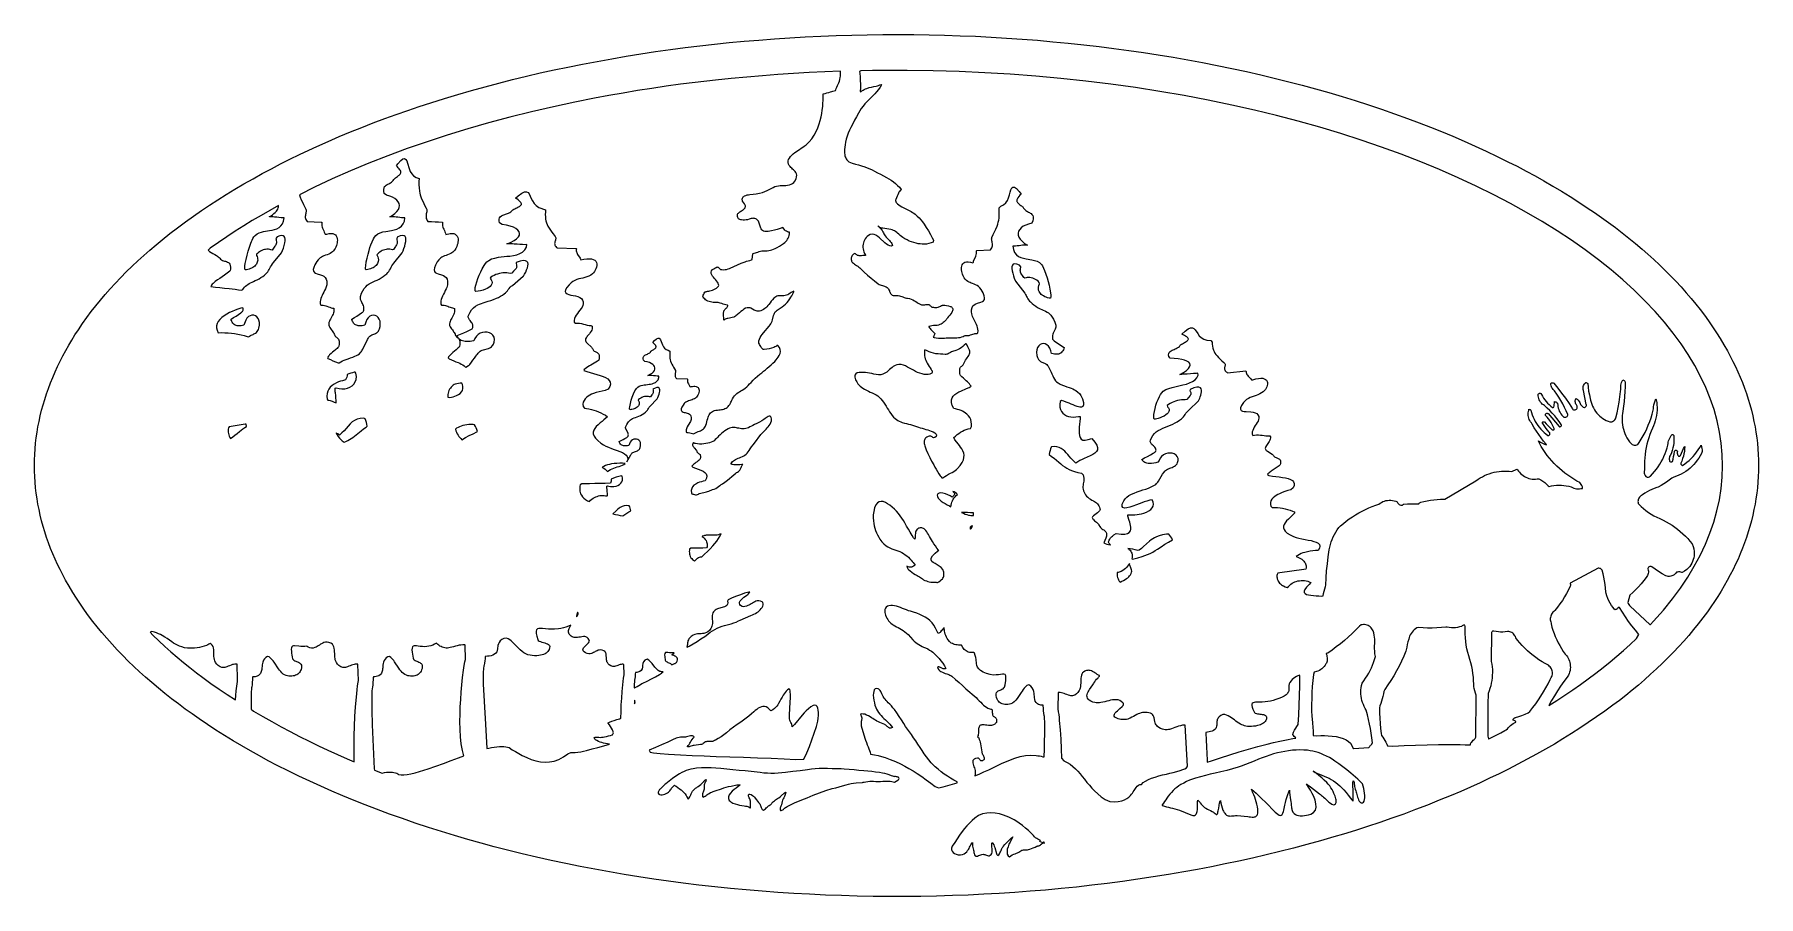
# Model space of a CAD drawing. Extents: x 0.6 to 24.6, y 0.3 to 12.3.
import ezdxf

# ---------------------------------------------------------------- set-up
doc = ezdxf.new("R2010")
doc.units = 0
doc.linetypes.add('0', pattern=[0])
doc.layers.add('1', color=7, linetype='0')

msp = doc.modelspace()

# ---------------------------------------------------------------- linework, layer by layer
at = {"layer": '1'}
for points in [[(0.736593, 7.300148), (0.76296, 7.375953), (0.792746, 7.453987), (0.823996, 7.531349), (0.856955, 7.608009), (0.891867, 7.683937), (0.927999, 7.759101), (0.966085, 7.833442), (1.005636, 7.906959), (1.046896, 7.979591), (1.089621, 8.051308), (1.13381, 8.122078), (1.181417, 8.195259), (1.239523, 8.280098), (1.299337, 8.363747), (1.360617, 8.446144), (1.423849, 8.52726), (1.488791, 8.607094), (1.555197, 8.685555), (1.623068, 8.762672), (1.692648, 8.838356), (1.770041, 8.919411), (1.848654, 8.999092), (1.928732, 9.077431), (2.010031, 9.154396), (2.092794, 9.229927), (2.176779, 9.303993), (2.261984, 9.376625), (2.34841, 9.447792), (2.454855, 9.532417), (2.562765, 9.615334), (2.671896, 9.69651), (2.782248, 9.775917), (2.894064, 9.853523), (3.006857, 9.929359), (3.121115, 10.003365), (3.236349, 10.075539), (3.360617, 10.150948), (3.486105, 10.224709), (3.612326, 10.296822), (3.739767, 10.367287), (3.867941, 10.436043), (3.996847, 10.503151), (4.12673, 10.56852), (4.257589, 10.63221), (4.389181, 10.69416), (4.502462, 10.746254), (4.657736, 10.815224), (4.813742, 10.882423), (4.970724, 10.947792), (5.128195, 11.01133), (5.286642, 11.073067), (5.445578, 11.132942), (5.60549, 11.190987), (5.765646, 11.2472), (5.926779, 11.301521), (6.0884, 11.353981), (6.276632, 11.41291), (6.465353, 11.469795), (6.654806, 11.524666), (6.844748, 11.577522), (7.035421, 11.628304), (7.226339, 11.677071), (7.41799, 11.723763), (7.610128, 11.76844), (7.802755, 11.811012), (7.995626, 11.85154), (8.198263, 11.892006), (8.401388, 11.93055), (8.605001, 11.967171), (8.808615, 12.0019), (9.012716, 12.034676), (9.217062, 12.065559), (9.421896, 12.094521), (9.62673, 12.121529), (9.832052, 12.146614), (10.037374, 12.169777), (10.242941, 12.191017), (10.448751, 12.210304), (10.654806, 12.227669), (10.869894, 12.244026), (11.084982, 12.25843), (11.300314, 12.270912), (11.515646, 12.28141), (11.731222, 12.289955), (11.946554, 12.296577), (12.16213, 12.301216), (12.377951, 12.303902), (12.593527, 12.304634), (12.809103, 12.303444), (13.024679, 12.30027), (13.240255, 12.295143), (13.455832, 12.288063), (13.671408, 12.27903), (13.88674, 12.268044), (14.101828, 12.255104), (14.31716, 12.240211), (14.532003, 12.223366), (14.746847, 12.204597), (14.961447, 12.183846), (15.176046, 12.161171), (15.390158, 12.136574), (15.596701, 12.110847), (15.802755, 12.083107), (16.00881, 12.053291), (16.214376, 12.021431), (16.419699, 11.987556), (16.624777, 11.951637), (16.829123, 11.913673), (17.033468, 11.873695), (17.237326, 11.831703), (17.440695, 11.787666), (17.643576, 11.741646), (17.845968, 11.693581), (18.032492, 11.647163), (18.218771, 11.598671), (18.404318, 11.548073), (18.589132, 11.495399), (18.773703, 11.440651), (18.957296, 11.383827), (19.140402, 11.324928), (19.322775, 11.263985), (19.50466, 11.200996), (19.685568, 11.135963), (19.844015, 11.076912), (20.00173, 11.015846), (20.158712, 10.952827), (20.314718, 10.887825), (20.470236, 10.820839), (20.624533, 10.75193), (20.778097, 10.681068), (20.930685, 10.608315), (21.082541, 10.533607), (21.209005, 10.469246), (21.334738, 10.403175), (21.459494, 10.335365), (21.583029, 10.265877), (21.705832, 10.194679), (21.827658, 10.121803), (21.948507, 10.047249), (22.06838, 9.971077), (22.187033, 9.893257), (22.286154, 9.826118), (22.384054, 9.757484), (22.480978, 9.687416), (22.576925, 9.615913), (22.671652, 9.542946), (22.765402, 9.468575), (22.857931, 9.39283), (22.949484, 9.315681), (23.031027, 9.244759), (23.111105, 9.172401), (23.189962, 9.09861), (23.267599, 9.023415), (23.343771, 8.946846), (23.418478, 8.868935), (23.49172, 8.78968), (23.563742, 8.709145), (23.634298, 8.627327), (23.697042, 8.551582), (23.758078, 8.474525), (23.817648, 8.396156), (23.875265, 8.316505), (23.931417, 8.235664), (23.985617, 8.153633), (24.038107, 8.070473), (24.088888, 7.986183), (24.137716, 7.900825), (24.177511, 7.826515), (24.214621, 7.754554), (24.250021, 7.68177), (24.283712, 7.608161), (24.315695, 7.533821), (24.345968, 7.458747), (24.374289, 7.383003), (24.401144, 7.306617), (24.426046, 7.229621), (24.44924, 7.152076), (24.470724, 7.074012), (24.490255, 6.995491), (24.506857, 6.919014), (24.521749, 6.843086), (24.534445, 6.766822), (24.545431, 6.690254), (24.55422, 6.613441), (24.561056, 6.536415), (24.566183, 6.459205), (24.569113, 6.381935), (24.570089, 6.304603), (24.569113, 6.227272), (24.566183, 6.150001), (24.561056, 6.072792), (24.55422, 5.995765), (24.545431, 5.918952), (24.534445, 5.842384), (24.521749, 5.76612), (24.506857, 5.690193), (24.490255, 5.613716), (24.470968, 5.535408), (24.449728, 5.457588), (24.426535, 5.380287), (24.401632, 5.303566), (24.375021, 5.227424), (24.346701, 5.151924), (24.316427, 5.077125), (24.284689, 5.003028), (24.250998, 4.929725), (24.215597, 4.857215), (24.176291, 4.780525), (24.135275, 4.704628), (24.093039, 4.629615), (24.048849, 4.555488), (24.003439, 4.482307), (23.95632, 4.410072), (23.90798, 4.338813), (23.857931, 4.268562), (23.795431, 4.184425), (23.731466, 4.101509), (23.665792, 4.019905), (23.598654, 3.939613), (23.529806, 3.860664), (23.459249, 3.783088), (23.387472, 3.706947), (23.313986, 3.632209), (23.233175, 3.552833), (23.151144, 3.474769), (23.067648, 3.398078), (22.982931, 3.322731), (22.897238, 3.248786), (22.810324, 3.176246), (22.721945, 3.10511), (22.632589, 3.035408), (22.542257, 2.967201), (22.429464, 2.884742), (22.315451, 2.804023), (22.200216, 2.725044), (22.084005, 2.647804), (21.96633, 2.572395), (21.847677, 2.498756), (21.727804, 2.426948), (21.606955, 2.356971), (21.479025, 2.285224), (21.350119, 2.215034), (21.220236, 2.14643), (21.089621, 2.079383), (20.958273, 2.013984), (20.826193, 1.950141), (20.693136, 1.887947), (20.559591, 1.827369), (20.42507, 1.768409), (20.29006, 1.711097), (20.126242, 1.643806), (19.961691, 1.578376), (19.796652, 1.514839), (19.630636, 1.453193), (19.463888, 1.39347), (19.296652, 1.33567), (19.128683, 1.279762), (18.959982, 1.225807), (18.790792, 1.173774), (18.658712, 1.134315), (18.471212, 1.080482), (18.283224, 1.028572), (18.094503, 0.978553), (17.905539, 0.930458), (17.715841, 0.884284), (17.5259, 0.840034), (17.33547, 0.797706), (17.144552, 0.757301), (16.953146, 0.718818), (16.761496, 0.682289), (16.569601, 0.647712), (16.356955, 0.611518), (16.144064, 0.577308), (15.930685, 0.545143), (15.717062, 0.515022), (15.503195, 0.486915), (15.289083, 0.460823), (15.074728, 0.436775), (14.860128, 0.414741), (14.645285, 0.394752), (14.430441, 0.376808), (14.215353, 0.360908), (14.000021, 0.347053), (13.784689, 0.335212), (13.569113, 0.325447), (13.34841, 0.317146), (13.127462, 0.31092), (12.906515, 0.30677), (12.685812, 0.304664), (12.464865, 0.304603), (12.243917, 0.306617), (12.02297, 0.310676), (11.802267, 0.31681), (11.58132, 0.325019), (11.360617, 0.335273), (11.140158, 0.347572), (10.919699, 0.361946), (10.69924, 0.378364), (10.479269, 0.396827), (10.259298, 0.417335), (10.039572, 0.439918), (9.819845, 0.464546), (9.600607, 0.491218), (9.395041, 0.518196), (9.189718, 0.547248), (8.98464, 0.578346), (8.78005, 0.611488), (8.575705, 0.646675), (8.371603, 0.683876), (8.16799, 0.723152), (7.964865, 0.764442), (7.761984, 0.807777), (7.559835, 0.853126), (7.357931, 0.900489), (7.156515, 0.949867), (6.971212, 0.997413), (6.786398, 1.047065), (6.602316, 1.098823), (6.418722, 1.152656), (6.235861, 1.208564), (6.053488, 1.266578), (5.871847, 1.326667), (5.690939, 1.388801), (5.510763, 1.45298), (5.33132, 1.519233), (5.174582, 1.579261), (5.018332, 1.641273), (4.863058, 1.705268), (4.708761, 1.771247), (4.555197, 1.83921), (4.402365, 1.909126), (4.250753, 1.980995), (4.099874, 2.054817), (3.949972, 2.130531), (3.825216, 2.195686), (3.701193, 2.26255), (3.57839, 2.331153), (3.45632, 2.401435), (3.33547, 2.473426), (3.215353, 2.547065), (3.096457, 2.622383), (2.978537, 2.699317), (2.861837, 2.7779), (2.764669, 2.845619), (2.668234, 2.914833), (2.573263, 2.985511), (2.479025, 3.057624), (2.386251, 3.131172), (2.294455, 3.206153), (2.203634, 3.282539), (2.114279, 3.360298), (2.033468, 3.433082), (1.953878, 3.507301), (1.875509, 3.582954), (1.798849, 3.660041), (1.72341, 3.738472), (1.649435, 3.818305), (1.576925, 3.899421), (1.50588, 3.98188), (1.443136, 4.057624), (1.382101, 4.134681), (1.322531, 4.21305), (1.264914, 4.292701), (1.208761, 4.373542), (1.154562, 4.455574), (1.102072, 4.538734), (1.051291, 4.623024), (1.002462, 4.708381), (0.962667, 4.782691), (0.925558, 4.854652), (0.890158, 4.927436), (0.856466, 5.001045), (0.824484, 5.075386), (0.79421, 5.150459), (0.76589, 5.226203), (0.739035, 5.302589), (0.714132, 5.379585), (0.690939, 5.45713), (0.669455, 5.535194), (0.649923, 5.613716), (0.633322, 5.690193), (0.618429, 5.76612), (0.605734, 5.842384), (0.594748, 5.918952), (0.585958, 5.995765), (0.579123, 6.072792), (0.573996, 6.149971), (0.571066, 6.227272), (0.570089, 6.304603), (0.571066, 6.381935), (0.573996, 6.459205), (0.579123, 6.536415), (0.585958, 6.613441), (0.594748, 6.690254), (0.605734, 6.766822), (0.618429, 6.843086), (0.633322, 6.919014), (0.650167, 6.996223), (0.668966, 7.072975), (0.689718, 7.149238), (0.712179, 7.224983)], [(8.92214, 6.496437), (8.962423, 6.510597), (8.972921, 6.516273), (8.982199, 6.523658), (8.990255, 6.532478), (8.996603, 6.542549), (9.001242, 6.553535), (9.007101, 6.577186), (9.008566, 6.60279), (9.004171, 6.624641), (8.995382, 6.642677), (8.982443, 6.656654), (8.967062, 6.66642), (8.949484, 6.671913), (8.930685, 6.672889), (8.911886, 6.669197), (8.89382, 6.660713), (8.877462, 6.647254), (8.863791, 6.628669), (8.853537, 6.604866), (8.843039, 6.584083), (8.82546, 6.58036), (8.807638, 6.578254), (8.789816, 6.577766), (8.771994, 6.578895), (8.759542, 6.582069), (8.74758, 6.587348), (8.737082, 6.594612), (8.727804, 6.603645), (8.720236, 6.614112), (8.714132, 6.624794), (8.708761, 6.636878), (8.736105, 6.650856), (8.76296, 6.665382), (8.789816, 6.680427), (8.816183, 6.695991), (8.821066, 6.699195), (8.825949, 6.702796), (8.830343, 6.706794), (8.834249, 6.711158), (8.836691, 6.72129), (8.837667, 6.731727), (8.836935, 6.742134), (8.834249, 6.752296), (8.830099, 6.761878), (8.804953, 6.806434), (8.802511, 6.812629), (8.800802, 6.819068), (8.799826, 6.82566), (8.799582, 6.832313), (8.803976, 6.848457), (8.815207, 6.876075), (8.828146, 6.898994), (8.839132, 6.913307), (8.851339, 6.926399), (8.865011, 6.938056), (8.879904, 6.948219), (8.895773, 6.956703), (8.916769, 6.965919), (8.938009, 6.974739), (8.959494, 6.983192), (8.980978, 6.991249), (9.006124, 7.001991), (9.030539, 7.014778), (9.053732, 7.029487), (9.07546, 7.045997), (9.095968, 7.064277), (9.103537, 7.074348), (9.110617, 7.084877), (9.116964, 7.095771), (9.122824, 7.107032), (9.128439, 7.115119), (9.135275, 7.12397), (9.237082, 7.231819), (9.24758, 7.253089), (9.256613, 7.27494), (9.264669, 7.297248), (9.271261, 7.319953), (9.274923, 7.339088), (9.275656, 7.356636), (9.272482, 7.371437), (9.265402, 7.382545), (9.252707, 7.388893), (9.234396, 7.389472), (9.209005, 7.383308), (9.176291, 7.3693), (9.180441, 7.358192), (9.183126, 7.346687), (9.184591, 7.334907), (9.184347, 7.323066), (9.181417, 7.313972), (9.177511, 7.305366), (9.172384, 7.297401), (9.166037, 7.290229), (9.144552, 7.262397), (9.132833, 7.26136), (9.119406, 7.264198), (9.100607, 7.265846), (9.081564, 7.265388), (9.062765, 7.262916), (9.044455, 7.258399), (9.026632, 7.251899), (9.009542, 7.243507), (8.993673, 7.233314), (8.978781, 7.221443), (8.975607, 7.209877), (8.981466, 7.199958), (8.985617, 7.189247), (8.988058, 7.178016), (8.988791, 7.166511), (8.987082, 7.156318), (8.983908, 7.146522), (8.979025, 7.137397), (8.972921, 7.129158), (8.960714, 7.11753), (8.947287, 7.107582), (8.932638, 7.099433), (8.917013, 7.093208), (8.902365, 7.088569), (8.887472, 7.084877), (8.872335, 7.08216), (8.856955, 7.080421), (8.854269, 7.088691), (8.854269, 7.103096), (8.85671, 7.122627), (8.866476, 7.167915), (8.878439, 7.212623), (8.892599, 7.256691), (8.909201, 7.299964), (8.927755, 7.342353), (8.93923, 7.362648), (8.949972, 7.377906), (8.967062, 7.393623), (8.989767, 7.40699), (9.01589, 7.41642), (9.037374, 7.421669), (9.059347, 7.426002), (9.08132, 7.429359), (9.103292, 7.43177), (9.125021, 7.4347), (9.146505, 7.438697), (9.16799, 7.443733), (9.188986, 7.449806), (9.2134, 7.461372), (9.234396, 7.477424), (9.250998, 7.499092), (9.263449, 7.527351), (9.263693, 7.548744), (9.238791, 7.549324), (9.214132, 7.550666), (9.18923, 7.552711), (9.164572, 7.555488), (9.150412, 7.556526), (9.136007, 7.557014), (9.121847, 7.556922), (9.107443, 7.556282), (9.14089, 7.573768), (9.167257, 7.591804), (9.187033, 7.610115), (9.200216, 7.628456), (9.207052, 7.646553), (9.208029, 7.664222), (9.203146, 7.681098), (9.192404, 7.696998), (9.176779, 7.711647), (9.155783, 7.724769), (9.130148, 7.736122), (9.09963, 7.745521), (9.064962, 7.75254), (9.048605, 7.771186), (9.044943, 7.791236), (9.045431, 7.807411), (9.047873, 7.816658), (9.052023, 7.825202), (9.058126, 7.832618), (9.065451, 7.83863), (9.077169, 7.845161), (9.089376, 7.851203), (9.101828, 7.856727), (9.114279, 7.861732), (9.125509, 7.867225), (9.135519, 7.87461), (9.144064, 7.883674), (9.1509, 7.894111), (9.15798, 7.900428), (9.165304, 7.906166), (9.173361, 7.911293), (9.181662, 7.915779), (9.191671, 7.921516), (9.200949, 7.927986), (9.209982, 7.935188), (9.218283, 7.943061), (9.221701, 7.94831), (9.22341, 7.954383), (9.22341, 7.96067), (9.221212, 7.966621), (9.21755, 7.973365), (9.208761, 7.985176), (9.198751, 7.996192), (9.188009, 8.006325), (9.176535, 8.015541), (9.201437, 8.042763), (9.229025, 8.067116), (9.250021, 8.078438), (9.265646, 8.078743), (9.277365, 8.069954), (9.286642, 8.054024), (9.312521, 7.983222), (9.324972, 7.958503), (9.342062, 7.936439), (9.364279, 7.919105), (9.39382, 7.908454), (9.414572, 7.894264), (9.413107, 7.867286), (9.412619, 7.843238), (9.413107, 7.820991), (9.415304, 7.798835), (9.419455, 7.776985), (9.425314, 7.755531), (9.433126, 7.734657), (9.442648, 7.714515), (9.454367, 7.692848), (9.466574, 7.671363), (9.479025, 7.650062), (9.49172, 7.628913), (9.494406, 7.621986), (9.495626, 7.614692), (9.495626, 7.607246), (9.493917, 7.600013), (9.491232, 7.589485), (9.489035, 7.578834), (9.48757, 7.568061), (9.486837, 7.557228), (9.488791, 7.545265), (9.493185, 7.533912), (9.499533, 7.523658), (9.507833, 7.514839), (9.657492, 7.5102), (9.659689, 7.505439), (9.658957, 7.49253), (9.659933, 7.479652), (9.662863, 7.467048), (9.667501, 7.454963), (9.673605, 7.443611), (9.678976, 7.434272), (9.683859, 7.424781), (9.688498, 7.415107), (9.692892, 7.405311), (9.697531, 7.398475), (9.713888, 7.403266), (9.730734, 7.406501), (9.747824, 7.40821), (9.764914, 7.408302), (9.781515, 7.40525), (9.791281, 7.401588), (9.80007, 7.396156), (9.807882, 7.389137), (9.813986, 7.380805), (9.819357, 7.368446), (9.822042, 7.354438), (9.822042, 7.339027), (9.818869, 7.320533), (9.813253, 7.302558), (9.805685, 7.285438), (9.795919, 7.269386), (9.784201, 7.254676), (9.771017, 7.243446), (9.756857, 7.233863), (9.741232, 7.226112), (9.725119, 7.220253), (9.708517, 7.215126), (9.691916, 7.209632), (9.675558, 7.203773), (9.659445, 7.197547), (9.647482, 7.191474), (9.636251, 7.184303), (9.625753, 7.176094), (9.616232, 7.166877), (9.599142, 7.143836), (9.581808, 7.115364), (9.573263, 7.093147), (9.572287, 7.076301), (9.577414, 7.063819), (9.587423, 7.054786), (9.601583, 7.048225), (9.614767, 7.044136), (9.628195, 7.040351), (9.641623, 7.036903), (9.65505, 7.033729), (9.672873, 7.027503), (9.688498, 7.018928), (9.700949, 7.007087), (9.709005, 6.990943), (9.712912, 6.972297), (9.712667, 6.958229), (9.710714, 6.944282), (9.707296, 6.930671), (9.701925, 6.917579), (9.695333, 6.90522), (9.657736, 6.841011), (9.651876, 6.828254), (9.647238, 6.814979), (9.644064, 6.801307), (9.642111, 6.787391), (9.642843, 6.767463), (9.651388, 6.763282), (9.671896, 6.762886), (9.69216, 6.760566), (9.712179, 6.756294), (9.73171, 6.75016), (9.746603, 6.745613), (9.755636, 6.74839), (9.772726, 6.759162), (9.790792, 6.768653), (9.809347, 6.776832), (9.82839, 6.783607), (9.840597, 6.788551), (9.85549, 6.795234), (9.86965, 6.803779), (9.882345, 6.814003), (9.89382, 6.825752), (9.90383, 6.838813), (9.911886, 6.853065), (9.91799, 6.867042), (9.924826, 6.88935), (9.930929, 6.911842), (9.936544, 6.934486), (9.941427, 6.957283), (9.946554, 6.97541), (9.953146, 6.992958), (9.961447, 7.009803), (9.971457, 7.025764), (9.981955, 7.038002), (9.994162, 7.048652), (10.007589, 7.057594), (10.022238, 7.064613), (10.037619, 7.069587), (10.05715, 7.073677), (10.076681, 7.076942), (10.096457, 7.079353), (10.116232, 7.08097), (10.131857, 7.083015), (10.148947, 7.085701), (10.165548, 7.090126), (10.181662, 7.09626), (10.197042, 7.104011), (10.211691, 7.113349), (10.225119, 7.124092), (10.23757, 7.13871), (10.248556, 7.154396), (10.258078, 7.170967), (10.266134, 7.188331), (10.272238, 7.201179), (10.27883, 7.214576), (10.289083, 7.234962), (10.301046, 7.25431), (10.314718, 7.272529), (10.330099, 7.289405), (10.346701, 7.304878), (10.364767, 7.318733), (10.384054, 7.33094), (10.404074, 7.342353), (10.423849, 7.354316), (10.44338, 7.366828), (10.462423, 7.379859), (10.484396, 7.398811), (10.505392, 7.418708), (10.525656, 7.439491), (10.544943, 7.461158), (10.573507, 7.491889), (10.603537, 7.521156), (10.635031, 7.548866), (10.66799, 7.574989), (10.694113, 7.595619), (10.719748, 7.616737), (10.744894, 7.638282), (10.769796, 7.660255), (10.796652, 7.68293), (10.823263, 7.706184), (10.849386, 7.729957), (10.874777, 7.75428), (10.892843, 7.773292), (10.909689, 7.793464), (10.92507, 7.814735), (10.938986, 7.836952), (10.950705, 7.865364), (10.955832, 7.893623), (10.952658, 7.921546), (10.939962, 7.948829), (10.916769, 7.975105), (10.906271, 7.973732), (10.898214, 7.966804), (10.888449, 7.960365), (10.876974, 7.954383), (10.864279, 7.94889), (10.831076, 7.937904), (10.79714, 7.929237), (10.762716, 7.92292), (10.728048, 7.919014), (10.721701, 7.91941), (10.715353, 7.921272), (10.709738, 7.924507), (10.705099, 7.928901), (10.686056, 7.948493), (10.679464, 7.962165), (10.67214, 7.975532), (10.664328, 7.988563), (10.656027, 8.001228), (10.65383, 8.002724), (10.653585, 8.001869), (10.652853, 8.019661), (10.655783, 8.041603), (10.663595, 8.064857), (10.673849, 8.087227), (10.686056, 8.108528), (10.700216, 8.128548), (10.71633, 8.149605), (10.798361, 8.245247), (10.810568, 8.261024), (10.821066, 8.277901), (10.830099, 8.295692), (10.837423, 8.314278), (10.842794, 8.333443), (10.859396, 8.394783), (10.865011, 8.411415), (10.872824, 8.427193), (10.882589, 8.441811), (10.894064, 8.455025), (10.907248, 8.466652), (10.921896, 8.476448), (10.979025, 8.511757), (11.002951, 8.531227), (11.025412, 8.552193), (11.046408, 8.574562), (11.066183, 8.598244), (11.084249, 8.623177), (11.100607, 8.649208), (11.111349, 8.666237), (11.121115, 8.683723), (11.130392, 8.701637), (11.138693, 8.719917), (11.141134, 8.727547), (11.140646, 8.732185), (11.123068, 8.722633), (11.105734, 8.712685), (11.088644, 8.70237), (11.071798, 8.691658), (11.055685, 8.682472), (11.038595, 8.675301), (11.020529, 8.670235), (11.002218, 8.667366), (10.984884, 8.667305), (10.967794, 8.667244), (10.95046, 8.667152), (10.933371, 8.667061), (10.918234, 8.664772), (10.903585, 8.660103), (10.889669, 8.653175), (10.877218, 8.644173), (10.864767, 8.633064), (10.845724, 8.612129), (10.827658, 8.590614), (10.809835, 8.56855), (10.79299, 8.545967), (10.780294, 8.530861), (10.766867, 8.51548), (10.751974, 8.501289), (10.736105, 8.488441), (10.719259, 8.476997), (10.701193, 8.467049), (10.682638, 8.458656), (10.660666, 8.452888), (10.646017, 8.452126), (10.631369, 8.453346), (10.616964, 8.456581), (10.603292, 8.461739), (10.590353, 8.468697), (10.54421, 8.493416), (10.531515, 8.497902), (10.518332, 8.500404), (10.504904, 8.500893), (10.491476, 8.499275), (10.470236, 8.4925), (10.446554, 8.47953), (10.424826, 8.463448), (10.403341, 8.446632), (10.382589, 8.429115), (10.36257, 8.410927), (10.351095, 8.401405), (10.339376, 8.39222), (10.327169, 8.383369), (10.314962, 8.374886), (10.30422, 8.369911), (10.284445, 8.364204), (10.264425, 8.359291), (10.244406, 8.355141), (10.224142, 8.351814), (10.210958, 8.348915), (10.198507, 8.345741), (10.186544, 8.340919), (10.175558, 8.334541), (10.165304, 8.326759), (10.165548, 8.336067), (10.16213, 8.40937), (10.162374, 8.419716), (10.162619, 8.432259), (10.164816, 8.444618), (10.168722, 8.45652), (10.174582, 8.46769), (10.181906, 8.477852), (10.190695, 8.486794), (10.198507, 8.493904), (10.206076, 8.501595), (10.212912, 8.509773), (10.219015, 8.51844), (10.222189, 8.525093), (10.224142, 8.532448), (10.216085, 8.537239), (10.195822, 8.541451), (10.176046, 8.546516), (10.156271, 8.552406), (10.13674, 8.55912), (10.113302, 8.566444), (10.089132, 8.571541), (10.064718, 8.574409), (10.04006, 8.574989), (10.020041, 8.574959), (10.000021, 8.576912), (9.98049, 8.580788), (9.961203, 8.586586), (9.942648, 8.594246), (9.92507, 8.603676), (9.91213, 8.613014), (9.900167, 8.623695), (9.889425, 8.635567), (9.880148, 8.648506), (9.872091, 8.662392), (9.878439, 8.676491), (9.885763, 8.690102), (9.894064, 8.703133), (9.903341, 8.715553), (9.908712, 8.720161), (9.914816, 8.723824), (9.921408, 8.726509), (9.928244, 8.728096), (9.936789, 8.729774), (9.955343, 8.732491), (9.973654, 8.736336), (9.99172, 8.741341), (10.009542, 8.747414), (10.028097, 8.755531), (10.045919, 8.7649), (10.063253, 8.775459), (10.079855, 8.787148), (10.091574, 8.799873), (10.094748, 8.80854), (10.094503, 8.825264), (10.089132, 8.841896), (10.079367, 8.858467), (10.065451, 8.875587), (10.051291, 8.892433), (10.036642, 8.908943), (10.021749, 8.925117), (10.008566, 8.942146), (9.998068, 8.959419), (9.99172, 8.977028), (9.990499, 8.994972), (9.995138, 9.013374), (10.007833, 9.032204), (10.010763, 9.035103), (10.026144, 9.043953), (10.041769, 9.052406), (10.057638, 9.060463), (10.073751, 9.068153), (10.080343, 9.067055), (10.086447, 9.064552), (10.092062, 9.060768), (10.096457, 9.055885), (10.100607, 9.050636), (10.105246, 9.045631), (10.109884, 9.040871), (10.115011, 9.036415), (10.118673, 9.034706), (10.139914, 9.031197), (10.161642, 9.030006), (10.183126, 9.031136), (10.204367, 9.034554), (10.225363, 9.04026), (10.245382, 9.048134), (10.255392, 9.052406), (10.306173, 9.076057), (10.357443, 9.098488), (10.409445, 9.119637), (10.461691, 9.139534), (10.483664, 9.14698), (10.506124, 9.153847), (10.528341, 9.160133), (10.551046, 9.16581), (10.560324, 9.171913), (10.569845, 9.251991), (10.573507, 9.25721), (10.590109, 9.259529), (10.606466, 9.263374), (10.622335, 9.268715), (10.637716, 9.275459), (10.656515, 9.283455), (10.676291, 9.289345), (10.69631, 9.293007), (10.716818, 9.294441), (10.731222, 9.294167), (10.745382, 9.294075), (10.768576, 9.294228), (10.791525, 9.296364), (10.814474, 9.300545), (10.836691, 9.306709), (10.858419, 9.314796), (10.879416, 9.324745), (10.909689, 9.339943), (10.93923, 9.356544), (10.967794, 9.374489), (10.995626, 9.393745), (11.013937, 9.409096), (11.028341, 9.422523), (11.041525, 9.437325), (11.052999, 9.453316), (11.063009, 9.470406), (11.071066, 9.48838), (11.077414, 9.507057), (11.081564, 9.531532), (11.079367, 9.550941), (11.064962, 9.553688), (11.051046, 9.558296), (11.037863, 9.564705), (11.025656, 9.572823), (11.014669, 9.582466), (11.005148, 9.593483), (10.986349, 9.616219), (10.948507, 9.602486), (10.909933, 9.590096), (10.871115, 9.579048), (10.832052, 9.569374), (10.808859, 9.564949), (10.785421, 9.562477), (10.76174, 9.562019), (10.738302, 9.563576), (10.719748, 9.568336), (10.703878, 9.576271), (10.694601, 9.584999), (10.686544, 9.596931), (10.679953, 9.609749), (10.674826, 9.623238), (10.671164, 9.637215), (10.66799, 9.64933), (10.664328, 9.664253), (10.659445, 9.678871), (10.653585, 9.693092), (10.646749, 9.706856), (10.639181, 9.71656), (10.630392, 9.725075), (10.620626, 9.732307), (10.60964, 9.738014), (10.598166, 9.742165), (10.586203, 9.744606), (10.573996, 9.745338), (10.559591, 9.743538), (10.545431, 9.740761), (10.531271, 9.737007), (10.517599, 9.732307), (10.497091, 9.726479), (10.476339, 9.722542), (10.455099, 9.720497), (10.434103, 9.720406), (10.412863, 9.722206), (10.401144, 9.724831), (10.390646, 9.728249), (10.38088, 9.733528), (10.372091, 9.740486), (10.365011, 9.74894), (10.359396, 9.758553), (10.355978, 9.770576), (10.354757, 9.781013), (10.35549, 9.791481), (10.358419, 9.801613), (10.363058, 9.810982), (10.36965, 9.819191), (10.379904, 9.828377), (10.390646, 9.836769), (10.402121, 9.844307), (10.414083, 9.85096), (10.425558, 9.857491), (10.4363, 9.864906), (10.446798, 9.873116), (10.45632, 9.882118), (10.461935, 9.89045), (10.465597, 9.899727), (10.467062, 9.909554), (10.466818, 9.919533), (10.464376, 9.929207), (10.459982, 9.938148), (10.455343, 9.945656), (10.428488, 9.982155), (10.424093, 9.992226), (10.421896, 10.002998), (10.421896, 10.013954), (10.424337, 10.024696), (10.428732, 10.034767), (10.43508, 10.043678), (10.443136, 10.051125), (10.45339, 10.057686), (10.471701, 10.064949), (10.490499, 10.070473), (10.509787, 10.074165), (10.529318, 10.075996), (10.57424, 10.080238), (10.618673, 10.086861), (10.662863, 10.095833), (10.706564, 10.107124), (10.737326, 10.11808), (10.767355, 10.130501), (10.796896, 10.144417), (10.825705, 10.159798), (10.853537, 10.176552), (10.875998, 10.186287), (10.901144, 10.192696), (10.926535, 10.197334), (10.952169, 10.200203), (10.978048, 10.201302), (11.003683, 10.202156), (11.029318, 10.204201), (11.054708, 10.207466), (11.080099, 10.211952), (11.10256, 10.219246), (11.12258, 10.229774), (11.140646, 10.24424), (11.15505, 10.263405), (11.171408, 10.295113), (11.179708, 10.322731), (11.181173, 10.346474), (11.176779, 10.367073), (11.167746, 10.38517), (11.15798, 10.397896), (11.147238, 10.409889), (11.135519, 10.421089), (11.123312, 10.431435), (11.110861, 10.442421), (11.099142, 10.45417), (11.088156, 10.466621), (11.077902, 10.479713), (11.068136, 10.499397), (11.062033, 10.522072), (11.062277, 10.544167), (11.067648, 10.56443), (11.07839, 10.584419), (11.093039, 10.604042), (11.11257, 10.624153), (11.133322, 10.643044), (11.15505, 10.660683), (11.177999, 10.676949), (11.28591, 10.749001), (11.310324, 10.76844), (11.353048, 10.809029), (11.390402, 10.853554), (11.423117, 10.901558), (11.451437, 10.952675), (11.475363, 11.006416), (11.495626, 11.062355), (11.509054, 11.108955), (11.520529, 11.156105), (11.53005, 11.203712), (11.537374, 11.251656), (11.542501, 11.299904), (11.546408, 11.344917), (11.548849, 11.390053), (11.550314, 11.435219), (11.550314, 11.480415), (11.576681, 11.484962), (11.60256, 11.490852), (11.628195, 11.498116), (11.653585, 11.506691), (11.669699, 11.511848), (11.686056, 11.516304), (11.702658, 11.520088), (11.719259, 11.52317), (11.726095, 11.531868), (11.732199, 11.552376), (11.739523, 11.572548), (11.747824, 11.592293), (11.757101, 11.611549), (11.767355, 11.633766), (11.776144, 11.656654), (11.78298, 11.680153), (11.788107, 11.704079), (11.790548, 11.725929), (11.792013, 11.747871), (11.792501, 11.769844), (11.792257, 11.791847), (11.57424, 11.783852), (11.356222, 11.773781), (11.138205, 11.761604), (10.920431, 11.747383), (10.702902, 11.731056), (10.485373, 11.712654), (10.268087, 11.692177), (10.051046, 11.669624), (9.766134, 11.636574), (9.565451, 11.611092), (9.365255, 11.583656), (9.165304, 11.554298), (8.965597, 11.523018), (8.766134, 11.489815), (8.566916, 11.454659), (8.368185, 11.41761), (8.094503, 11.363106), (7.796896, 11.299294), (7.490255, 11.228371), (7.188986, 11.153267), (6.892599, 11.074043), (6.601339, 10.990669), (6.315451, 10.903236), (6.035177, 10.811714), (5.760031, 10.716194), (5.490744, 10.616615), (5.226583, 10.51313), (4.968283, 10.405708), (4.715841, 10.29435), (4.469503, 10.179146), (4.258322, 10.074715), (4.270285, 10.039467), (4.283957, 10.004799), (4.299337, 9.970772), (4.315939, 9.937477), (4.349142, 9.871193), (4.351583, 9.860451), (4.351339, 9.848427), (4.350119, 9.836464), (4.348166, 9.824593), (4.34548, 9.812904), (4.34255, 9.799385), (4.340841, 9.785683), (4.340109, 9.771858), (4.340353, 9.758034), (4.343771, 9.742592), (4.349142, 9.727791), (4.35671, 9.713936), (4.366232, 9.701302), (4.563009, 9.693336), (4.570089, 9.692451), (4.568136, 9.674995), (4.56838, 9.657417), (4.570578, 9.639961), (4.574728, 9.622902), (4.580832, 9.606453), (4.589132, 9.588905), (4.596945, 9.571266), (4.605001, 9.553535), (4.61257, 9.535744), (4.616476, 9.522804), (4.641623, 9.526741), (4.673117, 9.534035), (4.700705, 9.536049), (4.724386, 9.533211), (4.744162, 9.525948), (4.759787, 9.514717), (4.771994, 9.499855), (4.780294, 9.481819), (4.785421, 9.461067), (4.786642, 9.442268), (4.78591, 9.423409), (4.783468, 9.404732), (4.779074, 9.386391), (4.772726, 9.365181), (4.764425, 9.344612), (4.754416, 9.324776), (4.742941, 9.305855), (4.731222, 9.291542), (4.717794, 9.278694), (4.702902, 9.267433), (4.687033, 9.257973), (4.665548, 9.248238), (4.644064, 9.239143), (4.622091, 9.230629), (4.599874, 9.222755), (4.581564, 9.215431), (4.56423, 9.206306), (4.547628, 9.195534), (4.532248, 9.183205), (4.518332, 9.169411), (4.500998, 9.146065), (4.472921, 9.097969), (4.457296, 9.060097), (4.451925, 9.031013), (4.455587, 9.009224), (4.466574, 8.993294), (4.483419, 8.981728), (4.50466, 8.973091), (4.552999, 8.958656), (4.577414, 8.949989), (4.59963, 8.938362), (4.618185, 8.92234), (4.631613, 8.90052), (4.639181, 8.872017), (4.64089, 8.844032), (4.63796, 8.817329), (4.631369, 8.791603), (4.620871, 8.766212), (4.60964, 8.741249), (4.597189, 8.716774), (4.583761, 8.692787), (4.573507, 8.672646), (4.564474, 8.651802), (4.55715, 8.630379), (4.551291, 8.608467), (4.54714, 8.58622), (4.546652, 8.556129), (4.554953, 8.536629), (4.572775, 8.536995), (4.590353, 8.535744), (4.607931, 8.532814), (4.625265, 8.528267), (4.641867, 8.522163), (4.66091, 8.514168), (4.680441, 8.50724), (4.700216, 8.501411), (4.720236, 8.496712), (4.735128, 8.494423), (4.73757, 8.478065), (4.738058, 8.461555), (4.736593, 8.445076), (4.733175, 8.428902), (4.727804, 8.413277), (4.719748, 8.395027), (4.710958, 8.377113), (4.701437, 8.359566), (4.691427, 8.342354), (4.682638, 8.327858), (4.675558, 8.312599), (4.669699, 8.2967), (4.665548, 8.280342), (4.665548, 8.26844), (4.667257, 8.25666), (4.671164, 8.245338), (4.676535, 8.234749), (4.682638, 8.22419), (4.733908, 8.152901), (4.737814, 8.146584), (4.740988, 8.139961), (4.743917, 8.133034), (4.745871, 8.125923), (4.750265, 8.115089), (4.756369, 8.10511), (4.764181, 8.09626), (4.773214, 8.088783), (4.781759, 8.083199), (4.789328, 8.076637), (4.796164, 8.069252), (4.802267, 8.061104), (4.806906, 8.049782), (4.81008, 8.035164), (4.8113, 8.016304), (4.81008, 7.992561), (4.806173, 7.964302), (4.802755, 7.956855), (4.792746, 7.945076), (4.782003, 7.933967), (4.770529, 7.923622), (4.758322, 7.914009), (4.738058, 7.897316), (4.718039, 7.880195), (4.698263, 7.862678), (4.678976, 7.844734), (4.670187, 7.835395), (4.661886, 7.825355), (4.654806, 7.814674), (4.648458, 7.803443), (4.65505, 7.795295), (4.690207, 7.778633), (4.725607, 7.762733), (4.761251, 7.747566), (4.797384, 7.733161), (4.812277, 7.735511), (4.835226, 7.74839), (4.858664, 7.760047), (4.882589, 7.770515), (4.907248, 7.779701), (4.938498, 7.790596), (4.969748, 7.801857), (5.000753, 7.813545), (5.031759, 7.82563), (5.052999, 7.835273), (5.073263, 7.846961), (5.092306, 7.860603), (5.109884, 7.876014), (5.118185, 7.887428), (5.125998, 7.89933), (5.132833, 7.911628), (5.139181, 7.924293), (5.205587, 8.058296), (5.2134, 8.072945), (5.220724, 8.08564), (5.230001, 8.097145), (5.240744, 8.107185), (5.252707, 8.115547), (5.26589, 8.122078), (5.279318, 8.127266), (5.292746, 8.132607), (5.305929, 8.13813), (5.319113, 8.143806), (5.330343, 8.14991), (5.340353, 8.157448), (5.34963, 8.166298), (5.357443, 8.176308), (5.363791, 8.187263), (5.372091, 8.206062), (5.380148, 8.237312), (5.384054, 8.278358), (5.380148, 8.313789), (5.36965, 8.343239), (5.354025, 8.366554), (5.334005, 8.38343), (5.311056, 8.393654), (5.286642, 8.396858), (5.261496, 8.392982), (5.237082, 8.381569), (5.214865, 8.362526), (5.195578, 8.335518), (5.180685, 8.300331), (5.170187, 8.259468), (5.150412, 8.254494), (5.130392, 8.250984), (5.110128, 8.24894), (5.089865, 8.24839), (5.076925, 8.249245), (5.064474, 8.251808), (5.052267, 8.25605), (5.040792, 8.261848), (5.03005, 8.269142), (5.020529, 8.277809), (5.012228, 8.287636), (5.004416, 8.298805), (4.997824, 8.310555), (4.991964, 8.322823), (4.987082, 8.335487), (4.990011, 8.343636), (5.024435, 8.363899), (5.058371, 8.385017), (5.091818, 8.40699), (5.124777, 8.429756), (5.132101, 8.43531), (5.139181, 8.441383), (5.145529, 8.447914), (5.151632, 8.454903), (5.15505, 8.465736), (5.157003, 8.482277), (5.156515, 8.498909), (5.153585, 8.515297), (5.148214, 8.531075), (5.142111, 8.545204), (5.135519, 8.559212), (5.128683, 8.573097), (5.121603, 8.5868), (5.117208, 8.596443), (5.113546, 8.606331), (5.110373, 8.616463), (5.107931, 8.626778), (5.107687, 8.640327), (5.110617, 8.656837), (5.124533, 8.701363), (5.14089, 8.73838), (5.159689, 8.768959), (5.180685, 8.794044), (5.203634, 8.814644), (5.228292, 8.831825), (5.255636, 8.846565), (5.283468, 8.860512), (5.311789, 8.873665), (5.340353, 8.885994), (5.369162, 8.900124), (5.396749, 8.916023), (5.423361, 8.933693), (5.448996, 8.953011), (5.473166, 8.973915), (5.488791, 8.989235), (5.502462, 9.006142), (5.514425, 9.024452), (5.524191, 9.043953), (5.534201, 9.064613), (5.545919, 9.084419), (5.559103, 9.103249), (5.573751, 9.120979), (5.689718, 9.264015), (5.702169, 9.295021), (5.7134, 9.326515), (5.72341, 9.358406), (5.732199, 9.390663), (5.73757, 9.420723), (5.739767, 9.448647), (5.737326, 9.472816), (5.729513, 9.491646), (5.714865, 9.503548), (5.69216, 9.506874), (5.66091, 9.500099), (5.619406, 9.481575), (5.612082, 9.460793), (5.616476, 9.444923), (5.618673, 9.428627), (5.618917, 9.412178), (5.616964, 9.395851), (5.613058, 9.385109), (5.608419, 9.374733), (5.60256, 9.364784), (5.596212, 9.355385), (5.567648, 9.313484), (5.553976, 9.305977), (5.536398, 9.310921), (5.518332, 9.314125), (5.500021, 9.315529), (5.48171, 9.315102), (5.463644, 9.312874), (5.445822, 9.308876), (5.428244, 9.303108), (5.411642, 9.295662), (5.394796, 9.286324), (5.378439, 9.275642), (5.363302, 9.263771), (5.348898, 9.25071), (5.337667, 9.235085), (5.349386, 9.211617), (5.356222, 9.18885), (5.358419, 9.166878), (5.356222, 9.145943), (5.351583, 9.130714), (5.345236, 9.116219), (5.336691, 9.102791), (5.326437, 9.090614), (5.313498, 9.078285), (5.299337, 9.067299), (5.284445, 9.057777), (5.268332, 9.049812), (5.249289, 9.042091), (5.229757, 9.035805), (5.209982, 9.031013), (5.189718, 9.027748), (5.179708, 9.035713), (5.178488, 9.055794), (5.180685, 9.084206), (5.189474, 9.138039), (5.20046, 9.191444), (5.2134, 9.244392), (5.228537, 9.296791), (5.240744, 9.337959), (5.254416, 9.378548), (5.270041, 9.418526), (5.287374, 9.457802), (5.302023, 9.483772), (5.321066, 9.506813), (5.350607, 9.529182), (5.384298, 9.545113), (5.421164, 9.556221), (5.459982, 9.564156), (5.539816, 9.576912), (5.578878, 9.58503), (5.615255, 9.596443), (5.648947, 9.612862), (5.678244, 9.63578), (5.701925, 9.666939), (5.719503, 9.707893), (5.727316, 9.753883), (5.702902, 9.753578), (5.678732, 9.754402), (5.654562, 9.756386), (5.630392, 9.759499), (5.605734, 9.762733), (5.581076, 9.764961), (5.556417, 9.766182), (5.531515, 9.766426), (5.516623, 9.765236), (5.549337, 9.785622), (5.587179, 9.81321), (5.615744, 9.841347), (5.635763, 9.869728), (5.646994, 9.897835), (5.650167, 9.925331), (5.645773, 9.951851), (5.633566, 9.976906), (5.614279, 10.000191), (5.588156, 10.021187), (5.555441, 10.03965), (5.516378, 10.05497), (5.471457, 10.067024), (5.439474, 10.088905), (5.432882, 10.121651), (5.43215, 10.148201), (5.4363, 10.169441), (5.444357, 10.186287), (5.456076, 10.199623), (5.466818, 10.208076), (5.478292, 10.215584), (5.490499, 10.222145), (5.502951, 10.227699), (5.515646, 10.233864), (5.528097, 10.240761), (5.539816, 10.24839), (5.551291, 10.256721), (5.563986, 10.27079), (5.573019, 10.286842), (5.576193, 10.291756), (5.581076, 10.296944), (5.59548, 10.308113), (5.609884, 10.319038), (5.624777, 10.329689), (5.639669, 10.340065), (5.647482, 10.346321), (5.654806, 10.35334), (5.661398, 10.361), (5.667257, 10.36927), (5.670431, 10.377968), (5.670187, 10.388863), (5.66799, 10.399544), (5.663839, 10.409645), (5.65798, 10.4188), (5.646749, 10.434212), (5.634542, 10.448952), (5.621603, 10.46302), (5.607931, 10.476357), (5.62966, 10.504738), (5.66921, 10.548561), (5.69924, 10.571358), (5.721701, 10.576271), (5.738546, 10.566261), (5.751486, 10.544411), (5.762228, 10.513802), (5.784689, 10.43821), (5.800314, 10.39933), (5.821066, 10.363869), (5.84841, 10.334694), (5.884787, 10.315071), (5.924826, 10.301979), (5.922384, 10.257729), (5.92214, 10.213387), (5.924093, 10.169106), (5.928244, 10.124977), (5.933371, 10.09745), (5.940451, 10.07029), (5.94924, 10.043648), (5.959494, 10.017586), (5.974386, 9.984352), (5.990011, 9.951363), (6.006124, 9.918678), (6.02297, 9.886299), (6.030294, 9.86985), (6.032003, 9.858376), (6.032248, 9.846748), (6.031027, 9.835213), (6.028341, 9.823921), (6.024435, 9.807259), (6.021994, 9.790352), (6.021017, 9.773293), (6.021261, 9.756203), (6.024679, 9.741188), (6.030294, 9.726814), (6.037863, 9.713417), (6.047384, 9.701271), (6.096945, 9.699684), (6.146505, 9.697823), (6.196066, 9.695656), (6.245626, 9.693245), (6.250998, 9.690193), (6.249533, 9.673592), (6.249777, 9.656929), (6.25173, 9.640388), (6.255392, 9.624123), (6.260763, 9.608315), (6.267599, 9.593147), (6.276388, 9.575722), (6.284445, 9.557869), (6.291525, 9.539619), (6.297628, 9.521065), (6.357443, 9.534554), (6.384298, 9.535957), (6.407248, 9.532539), (6.426535, 9.524757), (6.441916, 9.513008), (6.45339, 9.497749), (6.461447, 9.479347), (6.465841, 9.45826), (6.466574, 9.434883), (6.464865, 9.414497), (6.461203, 9.394356), (6.456076, 9.37455), (6.44924, 9.355293), (6.436544, 9.327095), (6.421408, 9.303078), (6.409445, 9.289131), (6.395773, 9.276649), (6.38088, 9.265755), (6.365011, 9.256599), (6.343527, 9.247078), (6.321798, 9.238075), (6.30007, 9.229591), (6.277853, 9.221657), (6.259542, 9.213997), (6.242208, 9.204567), (6.225851, 9.193489), (6.210714, 9.180885), (6.196798, 9.166817), (6.177023, 9.13932), (6.1509, 9.092628), (6.13674, 9.055977), (6.132833, 9.02787), (6.137716, 9.006905), (6.149679, 8.991585), (6.167257, 8.980507), (6.188742, 8.972084), (6.23757, 8.95768), (6.26174, 8.948677), (6.283468, 8.936623), (6.301535, 8.919899), (6.313986, 8.897163), (6.320578, 8.868385), (6.321798, 8.840584), (6.319357, 8.820656), (6.314962, 8.801033), (6.308859, 8.781898), (6.301046, 8.763435), (6.289083, 8.738869), (6.275656, 8.714363), (6.26296, 8.6894), (6.250998, 8.66404), (6.240011, 8.638283), (6.233419, 8.617378), (6.229025, 8.595894), (6.227072, 8.574074), (6.227316, 8.552162), (6.238058, 8.536781), (6.255636, 8.536964), (6.273214, 8.5355), (6.290548, 8.532448), (6.307638, 8.527779), (6.323996, 8.521553), (6.339865, 8.515144), (6.355978, 8.509285), (6.372091, 8.503914), (6.388449, 8.499092), (6.402609, 8.496468), (6.416281, 8.491676), (6.418478, 8.475349), (6.418722, 8.458839), (6.417013, 8.442451), (6.413351, 8.426399), (6.407736, 8.410866), (6.399435, 8.392738), (6.390646, 8.374916), (6.381124, 8.357399), (6.371115, 8.340248), (6.36257, 8.325813), (6.355734, 8.310616), (6.350119, 8.294807), (6.346212, 8.278542), (6.346457, 8.26429), (6.349142, 8.253853), (6.356955, 8.237099), (6.365988, 8.220955), (6.375998, 8.205574), (6.387472, 8.190987), (6.396261, 8.17939), (6.404806, 8.16758), (6.412863, 8.155525), (6.420675, 8.143257), (6.424093, 8.135323), (6.427267, 8.124123), (6.431906, 8.113533), (6.438498, 8.103859), (6.44631, 8.095284), (6.455343, 8.08802), (6.463644, 8.082344), (6.471457, 8.075691), (6.478048, 8.068153), (6.483908, 8.059853), (6.488791, 8.048134), (6.491476, 8.033546), (6.492697, 8.018745), (6.492453, 8.003914), (6.490988, 7.989173), (6.48757, 7.963447), (6.483664, 7.955787), (6.476095, 7.946662), (6.465353, 7.936286), (6.44216, 7.916603), (6.41921, 7.896858), (6.396017, 7.877052), (6.373068, 7.857185), (6.363058, 7.847358), (6.353292, 7.837043), (6.344259, 7.826271), (6.335714, 7.81504), (6.329123, 7.801795), (6.344992, 7.790962), (6.375021, 7.776832), (6.405539, 7.763191), (6.436056, 7.750007), (6.466818, 7.737312), (6.489279, 7.727363), (6.511496, 7.716316), (6.53298, 7.7042), (6.553732, 7.691047), (6.567648, 7.68), (6.575216, 7.675117), (6.613791, 7.695381), (6.621359, 7.702278), (6.630392, 7.71244), (6.652609, 7.741004), (6.674093, 7.769935), (6.695333, 7.799232), (6.715841, 7.828895), (6.726095, 7.842872), (6.736837, 7.856605), (6.747824, 7.870033), (6.759054, 7.883155), (6.772726, 7.894233), (6.787619, 7.903511), (6.803488, 7.910865), (6.820333, 7.916145), (6.890402, 7.935524), (6.906759, 7.942237), (6.919943, 7.949195), (6.931906, 7.957923), (6.942648, 7.968299), (6.951925, 7.980079), (6.959249, 7.993049), (6.969748, 8.023598), (6.973654, 8.059822), (6.967062, 8.09095), (6.952414, 8.116737), (6.930685, 8.13694), (6.90383, 8.151375), (6.873068, 8.159798), (6.840597, 8.161995), (6.807638, 8.157722), (6.775656, 8.146797), (6.746359, 8.128975), (6.721457, 8.104012), (6.702414, 8.071663), (6.686544, 8.039009), (6.660666, 8.034584), (6.634787, 8.031471), (6.608664, 8.029762), (6.582541, 8.029366), (6.563986, 8.030403), (6.545919, 8.033546), (6.528097, 8.038734), (6.511251, 8.045967), (6.495138, 8.055061), (6.481466, 8.066689), (6.469015, 8.079781), (6.458273, 8.094215), (6.44924, 8.109779), (6.455832, 8.115395), (6.500998, 8.13343), (6.545919, 8.152351), (6.590353, 8.172188), (6.634542, 8.192879), (6.643576, 8.197548), (6.652365, 8.202736), (6.66091, 8.208473), (6.668966, 8.214729), (6.673117, 8.225716), (6.674582, 8.237801), (6.674093, 8.249977), (6.671896, 8.26194), (6.667501, 8.273354), (6.661642, 8.284004), (6.653097, 8.296761), (6.644308, 8.309334), (6.635031, 8.321724), (6.625753, 8.3339), (6.620138, 8.342232), (6.615499, 8.351051), (6.611837, 8.360298), (6.608908, 8.369881), (6.608664, 8.382179), (6.614523, 8.400978), (6.633566, 8.440041), (6.656027, 8.472481), (6.681417, 8.499214), (6.709494, 8.521126), (6.740011, 8.539192), (6.765158, 8.551003), (6.791037, 8.561562), (6.81716, 8.5709), (6.843771, 8.578957), (6.883566, 8.590553), (6.922873, 8.603279), (6.961691, 8.617134), (7.000265, 8.632118), (7.029074, 8.645332), (7.056906, 8.65995), (7.084249, 8.675972), (7.110617, 8.693306), (7.126486, 8.706123), (7.140646, 8.720436), (7.153585, 8.736153), (7.164816, 8.75309), (7.177755, 8.769539), (7.191916, 8.78495), (7.207296, 8.799263), (7.223654, 8.812416), (7.3738, 8.938179), (7.37673, 8.941628), (7.393087, 8.969215), (7.40798, 8.997658), (7.421164, 9.026863), (7.432882, 9.05674), (7.439718, 9.083565), (7.441671, 9.108284), (7.437521, 9.129433), (7.425802, 9.145638), (7.40505, 9.155434), (7.373556, 9.157356), (7.330832, 9.150002), (7.274435, 9.131905), (7.273458, 9.114449), (7.27883, 9.100075), (7.282003, 9.089851), (7.28298, 9.079201), (7.282248, 9.068581), (7.279318, 9.058266), (7.274679, 9.048653), (7.266623, 9.038277), (7.258078, 9.028267), (7.249289, 9.018715), (7.239767, 9.009621), (7.2134, 8.982552), (7.193869, 8.978462), (7.168722, 8.982857), (7.143332, 8.98539), (7.117697, 8.986061), (7.092062, 8.984901), (7.066671, 8.98185), (7.041769, 8.976967), (7.016867, 8.970284), (6.992941, 8.9618), (6.969503, 8.951576), (6.946798, 8.939705), (6.92507, 8.926186), (6.915304, 8.910988), (6.929708, 8.889992), (6.937765, 8.869667), (6.939718, 8.850136), (6.936056, 8.83149), (6.927267, 8.813972), (6.913351, 8.797615), (6.895041, 8.7826), (6.872824, 8.76902), (6.846701, 8.757027), (6.813986, 8.746071), (6.780783, 8.737495), (6.746847, 8.731361), (6.712667, 8.727699), (6.703878, 8.736916), (6.702902, 8.755806), (6.706564, 8.782051), (6.713888, 8.814247), (6.728048, 8.861732), (6.744162, 8.908546), (6.762228, 8.954659), (6.782492, 8.999916), (6.804464, 9.044258), (6.82839, 9.087624), (6.848166, 9.116646), (6.866964, 9.139046), (6.894552, 9.160164), (6.934347, 9.179329), (6.979513, 9.19297), (7.028585, 9.202492), (7.067648, 9.207771), (7.10671, 9.212593), (7.145773, 9.216988), (7.18508, 9.220955), (7.236105, 9.228645), (7.283957, 9.239418), (7.327169, 9.254768), (7.364767, 9.276314), (7.395285, 9.305214), (7.417257, 9.343147), (7.422384, 9.378761), (7.402609, 9.378334), (7.364523, 9.379616), (7.326193, 9.38166), (7.288107, 9.384377), (7.250021, 9.387856), (7.223898, 9.389595), (7.197775, 9.390358), (7.171408, 9.390175), (7.145285, 9.389015), (7.198019, 9.410652), (7.245871, 9.435493), (7.282248, 9.460793), (7.306906, 9.486214), (7.320089, 9.511391), (7.323019, 9.535957), (7.315695, 9.559578), (7.298361, 9.581886), (7.271994, 9.602486), (7.236105, 9.621101), (7.19216, 9.637276), (7.139914, 9.650734), (7.080343, 9.66111), (7.044455, 9.683754), (7.03713, 9.712288), (7.036642, 9.73539), (7.04299, 9.753822), (7.054464, 9.768471), (7.070333, 9.780098), (7.089132, 9.789497), (7.15505, 9.812599), (7.170431, 9.818489), (7.18508, 9.825874), (7.198996, 9.834724), (7.211935, 9.844887), (7.222189, 9.85804), (7.226828, 9.862404), (7.241476, 9.871071), (7.256369, 9.879097), (7.271505, 9.886513), (7.28713, 9.893288), (7.298605, 9.898842), (7.309835, 9.904854), (7.320578, 9.911324), (7.33132, 9.91819), (7.336935, 9.922615), (7.342062, 9.927773), (7.346212, 9.933571), (7.34963, 9.939857), (7.34963, 9.948586), (7.346457, 9.957741), (7.340353, 9.96714), (7.332296, 9.976509), (7.31716, 9.990334), (7.301291, 10.003334), (7.284689, 10.01545), (7.267355, 10.026649), (7.303244, 10.058235), (7.353537, 10.094917), (7.391867, 10.113136), (7.420431, 10.115639), (7.441671, 10.105202), (7.458517, 10.084419), (7.472433, 10.05616), (7.486593, 10.023048), (7.502951, 9.987831), (7.523947, 9.953285), (7.552267, 9.922005), (7.589865, 9.896858), (7.684347, 9.864906), (7.681906, 9.832283), (7.681417, 9.799599), (7.682394, 9.766914), (7.685324, 9.734322), (7.690207, 9.7089), (7.697287, 9.684059), (7.706808, 9.660011), (7.718527, 9.63694), (7.735373, 9.608711), (7.753195, 9.581154), (7.772238, 9.554237), (7.792013, 9.528053), (7.817892, 9.493813), (7.824484, 9.482521), (7.826681, 9.472664), (7.825949, 9.461555), (7.823996, 9.450569), (7.821066, 9.439796), (7.817404, 9.429298), (7.813986, 9.417519), (7.811544, 9.40641), (7.811056, 9.395058), (7.812033, 9.383736), (7.814962, 9.372749), (7.819601, 9.362343), (7.825705, 9.35276), (7.838644, 9.338722), (7.846701, 9.332985), (8.108908, 9.324532), (8.114279, 9.319984), (8.112814, 9.306801), (8.112814, 9.293556), (8.114767, 9.280403), (8.118429, 9.267647), (8.123556, 9.25544), (8.130392, 9.244026), (8.166037, 9.191383), (8.176779, 9.168648), (8.219748, 9.177437), (8.259787, 9.182625), (8.294699, 9.183266), (8.32424, 9.179665), (8.348654, 9.172157), (8.368429, 9.161201), (8.382833, 9.147133), (8.392843, 9.130348), (8.39797, 9.111153), (8.398458, 9.090034), (8.394308, 9.067238), (8.386007, 9.04319), (8.376486, 9.023476), (8.365011, 9.004921), (8.351339, 8.98774), (8.335958, 8.972176), (8.312765, 8.955421), (8.287863, 8.942116), (8.260275, 8.931679), (8.232199, 8.922523), (8.203878, 8.914589), (8.17507, 8.907967), (8.146261, 8.900826), (8.118185, 8.891548), (8.090841, 8.880257), (8.06423, 8.86692), (8.040304, 8.849739), (8.012472, 8.821541), (7.980001, 8.781013), (7.962912, 8.749306), (7.959249, 8.725105), (7.966818, 8.707161), (7.983664, 8.694099), (8.007589, 8.684608), (8.036154, 8.677406), (8.100851, 8.664528), (8.132101, 8.656227), (8.160421, 8.644905), (8.183126, 8.629341), (8.198996, 8.60804), (8.206564, 8.582008), (8.207296, 8.557167), (8.202169, 8.533424), (8.19216, 8.510475), (8.178732, 8.488106), (8.161886, 8.465889), (8.145285, 8.443611), (8.128683, 8.421272), (8.112082, 8.398872), (8.098654, 8.375374), (8.0884, 8.350838), (8.083029, 8.324989), (8.083273, 8.297646), (8.099874, 8.287727), (8.128439, 8.287422), (8.157003, 8.28492), (8.18508, 8.28022), (8.212912, 8.273354), (8.238302, 8.266121), (8.264181, 8.260048), (8.290304, 8.255165), (8.316427, 8.251472), (8.332296, 8.24485), (8.334982, 8.225899), (8.333273, 8.207558), (8.327658, 8.189796), (8.31838, 8.17231), (8.307882, 8.155556), (8.296164, 8.139595), (8.283224, 8.124519), (8.274191, 8.114174), (8.265646, 8.103554), (8.257345, 8.092628), (8.249533, 8.081459), (8.242697, 8.068214), (8.239035, 8.055458), (8.240255, 8.043221), (8.244894, 8.032845), (8.250753, 8.023048), (8.257589, 8.013985), (8.265402, 8.005714), (8.323996, 7.950111), (8.331076, 7.942909), (8.337423, 7.934913), (8.342794, 7.926216), (8.346945, 7.916969), (8.354269, 7.906959), (8.363302, 7.898231), (8.373312, 7.890998), (8.384542, 7.885383), (8.395041, 7.880073), (8.404074, 7.875495), (8.412374, 7.869422), (8.41921, 7.862007), (8.42507, 7.853523), (8.428976, 7.844184), (8.431417, 7.834266), (8.43215, 7.8162), (8.429708, 7.793586), (8.42507, 7.772926), (8.419455, 7.765876), (8.408957, 7.757576), (8.385763, 7.742988), (8.362326, 7.728981), (8.3384, 7.715522), (8.31423, 7.702644), (8.29421, 7.69123), (8.274435, 7.678962), (8.255636, 7.66587), (8.237082, 7.651954), (8.224142, 7.639747), (8.215597, 7.627967), (8.260519, 7.611976), (8.306662, 7.598304), (8.353048, 7.584663), (8.399191, 7.571113), (8.445578, 7.557594), (8.485617, 7.543403), (8.520773, 7.527656), (8.549826, 7.509773), (8.57131, 7.489143), (8.584005, 7.465095), (8.586691, 7.43708), (8.577658, 7.404365), (8.556662, 7.36634), (8.516378, 7.347847), (8.474142, 7.341224), (8.43215, 7.332252), (8.39089, 7.320961), (8.350363, 7.30738), (8.325949, 7.297218), (8.302267, 7.285224), (8.279562, 7.27143), (8.258078, 7.255928), (8.236105, 7.234474), (8.219992, 7.210792), (8.209494, 7.184852), (8.205587, 7.156532), (8.208761, 7.125831), (8.22463, 7.102516), (8.253683, 7.098732), (8.288595, 7.093055), (8.323263, 7.085548), (8.357443, 7.07621), (8.39089, 7.065071), (8.423849, 7.052192), (8.456076, 7.037574), (8.48757, 7.021278), (8.518087, 7.003303), (8.547628, 6.983772), (8.522482, 6.961769), (8.497335, 6.94004), (8.471701, 6.918647), (8.445822, 6.897529), (8.416281, 6.871589), (8.39089, 6.846351), (8.370626, 6.821388), (8.356222, 6.796211), (8.348898, 6.770393), (8.34963, 6.743476), (8.359396, 6.715003), (8.37966, 6.684516), (8.410421, 6.651588), (8.453634, 6.61576), (8.490499, 6.590522), (8.523703, 6.573555), (8.562521, 6.55796), (8.601828, 6.543128), (8.641134, 6.529029), (8.680929, 6.515693), (8.719015, 6.501197), (8.753683, 6.485694), (8.783224, 6.468696), (8.806906, 6.449653), (8.822775, 6.428108), (8.829367, 6.403511), (8.825216, 6.375404), (8.81716, 6.356758), (8.873068, 6.453132), (8.878195, 6.461097), (8.884542, 6.470802), (8.892111, 6.479408), (8.901144, 6.48664), (8.911398, 6.492378)], [(12.073019, 11.799385), (12.054953, 11.787361), (12.058126, 11.763588), (12.063009, 11.713173), (12.066183, 11.662605), (12.067648, 11.611977), (12.067404, 11.561317), (12.065207, 11.510719), (12.072042, 11.50544), (12.087667, 11.518166), (12.104269, 11.529518), (12.121847, 11.539467), (12.140158, 11.54792), (12.158957, 11.554848), (12.190207, 11.56443), (12.221945, 11.573036), (12.253927, 11.580666), (12.28591, 11.587318), (12.303488, 11.59153), (12.320822, 11.59626), (12.337912, 11.60157), (12.355001, 11.607399), (12.363058, 11.602486), (12.341574, 11.569496), (12.31838, 11.537788), (12.293478, 11.507454), (12.266623, 11.478645), (12.157248, 11.368294), (12.129904, 11.339119), (12.104269, 11.308388), (12.080343, 11.276192), (12.058615, 11.242653), (12.038839, 11.207863), (12.012472, 11.159096), (11.986593, 11.110146), (11.960958, 11.061073), (11.935568, 11.011818), (11.916037, 10.971779), (11.898703, 10.930794), (11.883322, 10.889015), (11.870138, 10.846504), (11.858908, 10.803413), (11.853292, 10.769783), (11.849142, 10.735878), (11.846945, 10.701851), (11.846212, 10.667732), (11.847433, 10.650642), (11.84963, 10.633675), (11.852804, 10.616859), (11.857199, 10.600258), (11.863058, 10.585457), (11.870626, 10.571419), (11.879904, 10.558388), (11.890402, 10.546486), (11.907736, 10.532631), (11.928732, 10.521126), (11.95339, 10.512276), (11.997335, 10.50071), (12.041037, 10.488594), (12.084494, 10.47596), (12.127951, 10.462776), (12.163107, 10.45002), (12.197775, 10.435555), (12.231466, 10.41938), (12.264425, 10.401527), (12.306417, 10.380257), (12.34841, 10.358681), (12.390158, 10.3368), (12.431662, 10.314613), (12.465109, 10.29493), (12.497091, 10.275002), (12.528097, 10.25312), (12.557394, 10.229439), (12.585226, 10.203987), (12.611593, 10.176888), (12.63381, 10.148323), (12.630148, 10.139442), (12.619162, 10.130989), (12.609884, 10.120888), (12.602072, 10.109383), (12.596457, 10.096809), (12.587912, 10.074379), (12.579123, 10.052071), (12.569845, 10.029945), (12.560324, 10.007973), (12.557882, 9.999672), (12.557394, 9.991005), (12.558859, 9.98246), (12.562033, 9.974464), (12.56716, 9.967415), (12.584005, 9.949165), (12.602316, 9.932655), (12.622335, 9.918098), (12.64382, 9.905586), (12.671652, 9.891243), (12.699728, 9.877235), (12.728048, 9.863503), (12.756369, 9.850105), (12.7759, 9.839912), (12.794943, 9.82856), (12.813253, 9.816017), (12.830587, 9.802376), (12.858419, 9.777718), (12.884787, 9.751503), (12.909689, 9.723854), (12.932882, 9.694801), (12.954367, 9.664497), (12.98464, 9.617653), (13.013693, 9.570045), (13.041525, 9.521675), (13.067892, 9.472603), (13.086203, 9.440376), (13.082541, 9.415474), (13.052023, 9.402046), (13.019552, 9.392769), (12.985861, 9.387398), (12.957052, 9.385841), (12.928244, 9.386177), (12.899435, 9.388405), (12.870871, 9.392525), (12.842794, 9.398476), (12.810324, 9.407051), (12.778585, 9.417488), (12.747335, 9.429726), (12.716818, 9.443733), (12.687033, 9.45948), (12.658468, 9.476875), (12.638937, 9.491737), (12.620138, 9.507271), (12.601583, 9.523415), (12.583761, 9.540169), (12.573019, 9.549049), (12.558371, 9.560493), (12.542746, 9.570259), (12.526144, 9.578224), (12.508566, 9.584328), (12.490499, 9.588478), (12.4634, 9.59272), (12.436056, 9.597084), (12.408957, 9.601631), (12.381857, 9.6063), (12.367697, 9.609535), (12.353537, 9.61393), (12.340109, 9.619392), (12.326925, 9.625923), (12.322775, 9.629463), (12.31838, 9.632759), (12.313742, 9.635841), (12.309103, 9.63868), (12.313742, 9.634773), (12.31838, 9.631081), (12.323263, 9.627632), (12.32839, 9.624458), (12.343527, 9.610207), (12.357199, 9.594551), (12.369162, 9.577644), (12.379416, 9.559639), (12.387472, 9.544807), (12.395773, 9.53019), (12.404318, 9.515785), (12.413351, 9.501564), (12.427267, 9.48481), (12.441916, 9.468452), (12.456564, 9.452431), (12.471945, 9.436836), (12.483664, 9.423653), (12.493917, 9.409554), (12.503195, 9.39463), (12.511251, 9.378975), (12.514669, 9.366798), (12.49758, 9.358894), (12.475363, 9.36042), (12.452658, 9.369667), (12.429708, 9.384926), (12.406027, 9.40464), (12.333761, 9.473396), (12.308859, 9.494057), (12.283468, 9.51078), (12.257345, 9.52195), (12.231222, 9.525856), (12.204123, 9.520882), (12.180929, 9.508614), (12.16091, 9.493019), (12.146994, 9.477882), (12.135031, 9.461311), (12.124777, 9.443489), (12.11672, 9.424629), (12.110617, 9.405006), (12.105978, 9.383827), (12.103537, 9.362312), (12.103537, 9.340645), (12.10549, 9.319069), (12.109396, 9.297798), (12.115744, 9.277046), (12.12673, 9.254341), (12.140646, 9.233742), (12.140402, 9.227058), (12.121359, 9.226479), (12.102316, 9.225868), (12.083273, 9.225166), (12.06423, 9.224434), (12.052023, 9.224861), (12.039816, 9.226784), (12.027853, 9.230202), (12.016623, 9.235023), (12.007589, 9.241798), (11.999777, 9.250801), (11.991476, 9.255013), (11.980734, 9.250526), (11.970724, 9.244301), (11.961935, 9.236458), (11.954611, 9.227272), (11.948996, 9.216988), (11.944113, 9.205971), (11.940939, 9.194374), (11.939474, 9.182442), (11.939962, 9.170418), (11.941916, 9.158577), (11.945578, 9.147133), (11.950216, 9.139198), (11.95632, 9.131508), (11.969748, 9.119698), (11.983664, 9.108681), (11.998556, 9.098549), (12.013693, 9.089272), (12.029806, 9.079018), (12.045187, 9.067574), (12.059835, 9.055061), (12.073263, 9.041481), (12.11965, 8.997444), (12.167013, 8.95475), (12.215841, 8.913429), (12.265646, 8.873512), (12.316671, 8.83506), (12.329855, 8.826271), (12.343771, 8.818977), (12.358419, 8.813301), (12.3738, 8.809303), (12.387716, 8.80616), (12.401144, 8.802132), (12.414572, 8.797188), (12.427511, 8.791359), (12.438986, 8.783119), (12.44924, 8.773384), (12.458029, 8.762367), (12.465353, 8.750252), (12.470968, 8.737251), (12.474386, 8.728767), (12.47756, 8.720436), (12.481466, 8.709908), (12.487082, 8.700111), (12.494162, 8.691292), (12.502462, 8.683662), (12.51174, 8.677406), (12.521994, 8.672615), (12.532736, 8.669502), (12.545431, 8.669319), (12.557882, 8.669624), (12.570578, 8.670479), (12.583029, 8.671822), (12.589132, 8.672005), (12.59548, 8.671822), (12.611593, 8.668068), (12.627462, 8.663246), (12.643087, 8.657387), (12.658224, 8.65049), (12.674582, 8.644478), (12.691183, 8.639442), (12.708029, 8.635445), (12.725119, 8.632454), (12.749533, 8.627235), (12.773214, 8.619911), (12.796408, 8.610512), (12.818624, 8.599159), (12.839621, 8.585884), (12.856222, 8.575081), (12.873068, 8.56501), (12.890402, 8.555672), (12.908224, 8.547096), (12.91921, 8.542946), (12.930441, 8.540352), (12.94216, 8.539375), (12.953878, 8.540016), (12.965353, 8.542305), (12.976339, 8.54493), (12.987814, 8.546608), (12.999044, 8.54731), (13.010519, 8.547035), (13.019796, 8.543892), (13.028585, 8.539223), (13.036398, 8.53318), (13.04299, 8.525917), (13.046408, 8.522682), (13.05422, 8.515907), (13.063253, 8.510872), (13.073019, 8.507729), (13.083273, 8.50663), (13.09963, 8.505135), (13.115988, 8.504768), (13.132345, 8.505562), (13.148458, 8.507484), (13.160666, 8.512428), (13.172628, 8.51786), (13.184591, 8.523781), (13.196066, 8.53022), (13.200949, 8.532204), (13.205832, 8.533638), (13.210958, 8.534492), (13.216085, 8.534798), (13.242208, 8.534767), (13.268087, 8.532265), (13.293722, 8.52729), (13.318869, 8.519936), (13.326681, 8.516609), (13.333761, 8.512337), (13.340353, 8.50724), (13.346457, 8.50135), (13.351095, 8.493019), (13.352804, 8.481331), (13.352072, 8.469551), (13.349386, 8.458076), (13.344503, 8.447304), (13.338156, 8.435066), (13.324728, 8.41526), (13.310324, 8.396004), (13.295187, 8.377357), (13.279318, 8.359352), (13.273458, 8.351906), (13.266378, 8.342354), (13.260031, 8.333565), (13.248556, 8.318886), (13.235373, 8.305397), (13.221212, 8.293221), (13.205832, 8.282509), (13.189718, 8.273323), (13.172628, 8.265785), (13.154806, 8.259926), (13.136496, 8.255806), (13.117941, 8.253517), (13.106222, 8.25251), (13.084738, 8.251442), (13.063253, 8.249245), (13.041769, 8.245888), (13.020773, 8.241402), (13.020285, 8.235298), (13.028097, 8.222237), (13.036886, 8.209908), (13.046652, 8.198341), (13.057394, 8.18766), (13.10256, 8.141975), (13.102316, 8.138527), (13.097677, 8.128365), (13.093283, 8.118172), (13.089132, 8.107887), (13.084982, 8.097542), (13.081076, 8.091377), (13.092306, 8.087196), (13.123312, 8.081795), (13.154806, 8.078499), (13.1863, 8.077339), (13.217794, 8.078346), (13.239523, 8.079292), (13.261251, 8.080513), (13.298849, 8.082558), (13.336691, 8.083717), (13.374289, 8.083961), (13.41213, 8.08326), (13.434347, 8.084267), (13.45632, 8.087746), (13.477804, 8.093636), (13.498556, 8.101845), (13.512472, 8.107765), (13.526876, 8.112099), (13.541769, 8.114815), (13.556662, 8.115883), (13.571798, 8.115303), (13.581564, 8.115364), (13.598898, 8.122353), (13.616476, 8.1287), (13.634298, 8.134468), (13.652365, 8.139595), (13.662619, 8.141365), (13.673117, 8.142403), (13.683371, 8.142738), (13.693869, 8.142342), (13.703878, 8.150002), (13.705099, 8.181313), (13.702658, 8.20298), (13.698507, 8.224342), (13.692404, 8.245247), (13.684347, 8.265511), (13.675558, 8.284798), (13.666281, 8.303902), (13.656759, 8.322823), (13.646749, 8.34156), (13.637716, 8.359932), (13.629904, 8.378853), (13.623068, 8.398201), (13.617697, 8.417946), (13.614035, 8.444862), (13.615011, 8.473152), (13.621603, 8.502449), (13.63381, 8.525581), (13.651632, 8.542458), (13.672873, 8.554604), (13.696798, 8.563606), (13.744406, 8.578255), (13.765402, 8.587013), (13.781759, 8.598824), (13.793234, 8.615211), (13.796164, 8.637733), (13.791281, 8.667915), (13.774679, 8.707314), (13.747824, 8.755348), (13.730734, 8.777779), (13.712179, 8.79557), (13.692648, 8.808968), (13.671896, 8.820656), (13.650412, 8.830574), (13.627951, 8.838631), (13.611593, 8.844765), (13.595724, 8.85154), (13.579855, 8.858925), (13.564474, 8.86689), (13.544943, 8.880379), (13.527121, 8.897469), (13.510763, 8.919014), (13.496603, 8.945961), (13.488791, 8.965981), (13.482443, 8.986519), (13.47756, 9.007484), (13.474142, 9.028725), (13.473166, 9.045784), (13.474142, 9.062813), (13.477316, 9.079628), (13.482199, 9.095955), (13.492208, 9.112892), (13.50588, 9.12632), (13.523458, 9.135872), (13.544699, 9.14106), (13.569845, 9.141487), (13.599386, 9.136665), (13.632589, 9.126228), (13.639914, 9.13636), (13.644064, 9.149086), (13.675314, 9.220924), (13.680441, 9.238869), (13.683371, 9.257271), (13.684347, 9.275887), (13.683126, 9.294502), (13.687765, 9.298683), (13.879904, 9.307991), (13.888449, 9.319313), (13.895773, 9.332771), (13.901144, 9.347115), (13.904562, 9.362038), (13.905783, 9.377296), (13.90505, 9.392586), (13.902365, 9.407661), (13.899679, 9.419991), (13.897482, 9.432411), (13.895529, 9.444893), (13.894308, 9.457436), (13.895041, 9.468666), (13.897726, 9.47953), (13.916769, 9.518227), (13.935324, 9.55735), (13.952902, 9.596809), (13.969503, 9.636635), (13.979025, 9.663918), (13.986837, 9.691719), (13.992941, 9.720009), (13.997091, 9.748604), (13.999289, 9.777412), (14.000509, 9.805855), (14.000753, 9.834297), (14.000265, 9.86274), (13.999044, 9.891182), (14.021994, 9.916908), (14.061056, 9.932808), (14.091085, 9.959572), (14.113058, 9.993996), (14.12966, 10.032875), (14.142355, 10.072975), (14.152853, 10.111031), (14.163351, 10.143929), (14.175802, 10.168404), (14.191183, 10.181252), (14.212179, 10.179207), (14.240499, 10.159157), (14.277609, 10.117836), (14.304464, 10.082039), (14.288839, 10.066658), (14.274435, 10.050056), (14.261251, 10.032387), (14.249777, 10.01371), (14.245626, 10.00312), (14.243917, 9.995583), (14.243673, 9.987831), (14.245138, 9.980202), (14.248312, 9.973091), (14.252707, 9.966743), (14.263693, 9.954964), (14.275656, 9.943977), (14.288351, 9.933907), (14.301779, 9.924751), (14.310812, 9.918556), (14.319601, 9.911751), (14.327658, 9.904427), (14.33547, 9.896584), (14.339621, 9.888466), (14.350363, 9.871559), (14.360128, 9.861458), (14.371115, 9.852486), (14.382833, 9.844734), (14.395285, 9.838326), (14.407736, 9.832222), (14.419943, 9.825691), (14.431662, 9.818703), (14.44338, 9.811287), (14.456076, 9.799171), (14.466085, 9.783974), (14.472189, 9.764656), (14.473898, 9.740334), (14.469748, 9.71003), (14.455343, 9.676949), (14.408957, 9.666206), (14.368429, 9.651772), (14.334005, 9.634041), (14.306173, 9.613503), (14.284933, 9.590492), (14.270529, 9.565498), (14.263693, 9.538887), (14.264669, 9.511177), (14.273703, 9.482674), (14.291281, 9.453957), (14.31716, 9.42527), (14.352316, 9.397102), (14.394552, 9.370979), (14.370871, 9.372139), (14.347189, 9.371956), (14.323507, 9.370338), (14.299826, 9.367378), (14.275412, 9.364113), (14.251242, 9.361641), (14.226583, 9.359993), (14.202169, 9.359169), (14.187521, 9.359962), (14.197042, 9.310738), (14.214865, 9.269753), (14.239035, 9.238838), (14.268332, 9.216255), (14.301535, 9.200294), (14.337912, 9.189217), (14.376242, 9.181343), (14.454611, 9.168251), (14.492453, 9.159645), (14.527609, 9.147346), (14.559835, 9.129616), (14.587667, 9.104774), (14.603048, 9.082405), (14.617453, 9.053383), (14.632589, 9.017372), (14.650167, 8.966957), (14.666281, 8.916023), (14.680685, 8.864571), (14.693624, 8.812721), (14.704611, 8.760475), (14.714132, 8.707893), (14.718283, 8.675301), (14.719015, 8.65049), (14.715841, 8.635231), (14.693624, 8.636269), (14.673361, 8.640694), (14.65383, 8.646889), (14.634787, 8.654793), (14.616476, 8.664375), (14.599142, 8.675545), (14.586203, 8.686043), (14.574728, 8.697975), (14.564474, 8.711159), (14.555929, 8.725441), (14.548361, 8.745155), (14.544943, 8.76606), (14.545919, 8.788063), (14.551291, 8.811012), (14.561544, 8.834724), (14.55715, 8.853035), (14.541525, 8.868507), (14.524435, 8.882301), (14.506124, 8.894295), (14.486593, 8.904366), (14.466085, 8.912392), (14.444845, 8.918312), (14.427023, 8.920937), (14.409201, 8.9217), (14.391378, 8.92054), (14.3738, 8.917488), (14.356466, 8.912605), (14.342794, 8.91996), (14.332541, 8.935646), (14.322287, 8.951424), (14.312277, 8.967354), (14.302511, 8.983376), (14.29714, 8.996468), (14.293966, 9.010292), (14.293234, 9.024452), (14.294943, 9.038521), (14.301535, 9.0709), (14.28298, 9.093117), (14.244894, 9.108803), (14.21633, 9.11274), (14.19631, 9.106667), (14.183615, 9.092232), (14.177511, 9.071144), (14.176779, 9.045021), (14.180197, 9.015663), (14.187765, 8.980598), (14.197287, 8.945992), (14.208761, 8.911934), (14.221945, 8.878548), (14.225851, 8.869026), (14.259054, 8.827461), (14.291769, 8.785713), (14.324484, 8.743752), (14.35671, 8.701576), (14.365988, 8.687141), (14.374533, 8.672218), (14.382101, 8.656929), (14.389181, 8.641243), (14.39797, 8.62458), (14.408468, 8.608833), (14.420187, 8.594246), (14.433615, 8.58091), (14.457052, 8.559731), (14.48171, 8.540138), (14.507589, 8.522255), (14.534689, 8.506172), (14.562765, 8.49192), (14.646505, 8.45182), (14.666281, 8.440559), (14.684835, 8.427711), (14.702414, 8.413338), (14.718771, 8.39756), (14.739279, 8.371407), (14.757589, 8.339455), (14.773703, 8.300606), (14.786398, 8.257301), (14.787863, 8.243324), (14.78713, 8.229317), (14.784201, 8.215584), (14.779074, 8.202492), (14.752707, 8.146828), (14.746603, 8.131386), (14.742453, 8.115303), (14.740499, 8.098854), (14.740255, 8.082283), (14.743185, 8.06382), (14.746603, 8.057747), (14.753927, 8.049934), (14.764425, 8.040749), (14.798605, 8.015694), (14.833517, 7.991676), (14.868917, 7.968788), (14.905294, 7.946968), (14.899679, 7.930213), (14.892599, 7.914161), (14.88381, 7.898902), (14.873312, 7.884651), (14.863058, 7.874488), (14.851095, 7.866218), (14.837912, 7.860054), (14.823996, 7.856178), (14.806173, 7.854286), (14.788107, 7.854194), (14.770041, 7.855903), (14.752462, 7.859382), (14.729757, 7.864753), (14.718283, 7.902076), (14.704123, 7.938606), (14.685568, 7.966621), (14.663595, 7.986427), (14.639914, 7.998237), (14.615255, 8.002357), (14.591085, 7.999031), (14.568869, 7.988563), (14.549337, 7.971199), (14.533957, 7.947181), (14.523947, 7.916816), (14.520529, 7.880409), (14.525412, 7.838172), (14.53298, 7.80915), (14.541037, 7.790504), (14.547628, 7.779762), (14.555441, 7.769996), (14.564474, 7.761329), (14.574728, 7.753944), (14.585714, 7.747993), (14.63796, 7.725898), (14.6509, 7.718696), (14.662619, 7.709541), (14.672628, 7.698646), (14.680685, 7.686317), (14.694845, 7.659858), (14.708273, 7.633125), (14.721212, 7.606086), (14.733419, 7.578773), (14.744406, 7.554634), (14.756369, 7.530891), (14.76882, 7.507514), (14.782248, 7.484565), (14.796164, 7.471015), (14.820089, 7.453102), (14.847433, 7.437782), (14.878927, 7.424324), (14.910666, 7.41172), (14.942648, 7.39994), (14.975119, 7.389015), (14.999289, 7.380043), (15.02297, 7.369911), (15.045919, 7.35868), (15.068624, 7.346382), (15.095236, 7.3274), (15.118673, 7.304847), (15.137472, 7.278114), (15.157248, 7.233375), (15.172628, 7.182838), (15.174826, 7.148139), (15.165548, 7.127235), (15.146505, 7.117958), (15.120138, 7.118202), (15.087423, 7.125862), (15.058126, 7.136146), (15.029074, 7.147316), (15.000265, 7.159339), (14.971945, 7.172248), (14.933615, 7.188423), (14.898703, 7.201454), (14.868185, 7.209266), (14.848166, 7.195747), (14.842062, 7.15525), (14.843527, 7.118721), (14.851583, 7.086189), (14.865499, 7.057807), (14.884542, 7.033576), (14.908224, 7.013618), (14.935568, 6.997962), (14.966085, 6.986701), (14.998312, 6.979896), (15.032492, 6.977668), (15.06716, 6.980049), (15.101828, 6.987098), (15.127951, 6.988777), (15.126974, 6.957435), (15.115255, 6.839546), (15.113058, 6.810615), (15.11257, 6.781593), (15.113546, 6.752601), (15.116476, 6.723732), (15.125753, 6.694038), (15.141134, 6.671791), (15.164328, 6.65879), (15.19631, 6.656898), (15.238546, 6.667884), (15.290792, 6.680183), (15.332296, 6.630775), (15.357443, 6.589057), (15.368185, 6.553901), (15.365988, 6.524299), (15.353048, 6.499214), (15.330832, 6.477546), (15.301046, 6.458229), (15.265646, 6.440223), (15.184835, 6.403938), (15.15383, 6.389167), (15.1238, 6.372901), (15.094503, 6.355201), (15.065939, 6.336067), (15.041281, 6.358772), (15.018087, 6.382667), (14.995871, 6.407691), (14.974874, 6.433753), (14.955343, 6.458473), (14.934103, 6.481941), (14.911642, 6.504127), (14.88796, 6.52494), (14.86257, 6.541786), (14.834249, 6.555), (14.802755, 6.563911), (14.767355, 6.567787), (14.727072, 6.566078), (14.72341, 6.560768), (14.714865, 6.536384), (14.707296, 6.511695), (14.70046, 6.486732), (14.694845, 6.461524), (14.694357, 6.455757), (14.729025, 6.431373), (14.763205, 6.405952), (14.796408, 6.379524), (14.828878, 6.352088), (14.85549, 6.328834), (14.882833, 6.306739), (14.911398, 6.285835), (14.940695, 6.266151), (14.971945, 6.248756), (15.007345, 6.233161), (15.04714, 6.219581), (15.092794, 6.208045), (15.145529, 6.198738), (15.167257, 6.175178), (15.174582, 6.149726), (15.177755, 6.129219), (15.178732, 6.108528), (15.177511, 6.087806), (15.174337, 6.067329), (15.170431, 6.049171), (15.167746, 6.03083), (15.166037, 6.012336), (15.165548, 5.993782), (15.167746, 5.973243), (15.173849, 5.950935), (15.181662, 5.931343), (15.191183, 5.912544), (15.202414, 5.894783), (15.215353, 5.87815), (15.232443, 5.86164), (15.250753, 5.846809), (15.270529, 5.833808), (15.291525, 5.822731), (15.310812, 5.812355), (15.326193, 5.804054), (15.340841, 5.794288), (15.354513, 5.783149), (15.36672, 5.770759), (15.377951, 5.757209), (15.387228, 5.741798), (15.394552, 5.72541), (15.400167, 5.70829), (15.403585, 5.69065), (15.4009, 5.681617), (15.394796, 5.672126), (15.385763, 5.662269), (15.367697, 5.647285), (15.349386, 5.632606), (15.331076, 5.618232), (15.312277, 5.604164), (15.303488, 5.596015), (15.297384, 5.588661), (15.294943, 5.582344), (15.298361, 5.572578), (15.302999, 5.563362), (15.309103, 5.554817), (15.315939, 5.547126), (15.32839, 5.535804), (15.341085, 5.524787), (15.354025, 5.514045), (15.367208, 5.503608), (15.374289, 5.4972), (15.380392, 5.489753), (15.385275, 5.481483), (15.388693, 5.472541), (15.399191, 5.454872), (15.408712, 5.443794), (15.419455, 5.43357), (15.430685, 5.424263), (15.442892, 5.415992), (15.454123, 5.407966), (15.464865, 5.399147), (15.47463, 5.389534), (15.483908, 5.379219), (15.491964, 5.363227), (15.495626, 5.343757), (15.494162, 5.319984), (15.485861, 5.291023), (15.455832, 5.226387), (15.477072, 5.216743), (15.499289, 5.209266), (15.521994, 5.204017), (15.545187, 5.201087), (15.549826, 5.201515), (15.54006, 5.207862), (15.533468, 5.213142), (15.528341, 5.219673), (15.524679, 5.22718), (15.522726, 5.235298), (15.522482, 5.243659), (15.524191, 5.251838), (15.528585, 5.263649), (15.538595, 5.280067), (15.550314, 5.295539), (15.563009, 5.309913), (15.577169, 5.323066), (15.597677, 5.341377), (15.628195, 5.357002), (15.695822, 5.347999), (15.747824, 5.348304), (15.785666, 5.356727), (15.8113, 5.372016), (15.826437, 5.392951), (15.833029, 5.418403), (15.833029, 5.44712), (15.829123, 5.470954), (15.823751, 5.494545), (15.817404, 5.517829), (15.809591, 5.540718), (15.792746, 5.597297), (15.790792, 5.619575), (15.822775, 5.617134), (15.854757, 5.616523), (15.88674, 5.617744), (15.918722, 5.620796), (15.950216, 5.625648), (15.981466, 5.632331), (16.012472, 5.640785), (16.049582, 5.654884), (16.082296, 5.671943), (16.10964, 5.691719), (16.130148, 5.714088), (16.143332, 5.738838), (16.14797, 5.765815), (16.143332, 5.794837), (16.128439, 5.825813), (16.096212, 5.822029), (16.055929, 5.80973), (16.019552, 5.796638), (15.983175, 5.783119), (15.947042, 5.769203), (15.911154, 5.754859), (15.862326, 5.736915), (15.816916, 5.722358), (15.776632, 5.71302), (15.744162, 5.710884), (15.721212, 5.717781), (15.71047, 5.735633), (15.7134, 5.766395), (15.732687, 5.811958), (15.752462, 5.842384), (15.776144, 5.865364), (15.805441, 5.88581), (15.839621, 5.904151), (15.879171, 5.92115), (15.919455, 5.936927), (15.959982, 5.951393), (16.000998, 5.964607), (16.039816, 5.977088), (16.077902, 5.991249), (16.115255, 6.007026), (16.152121, 6.024391), (16.180685, 6.042305), (16.190695, 6.051857), (16.199972, 6.062263), (16.208273, 6.073402), (16.215597, 6.085212), (16.235128, 6.11753), (16.255148, 6.149726), (16.275167, 6.181709), (16.295675, 6.213569), (16.304953, 6.225807), (16.315695, 6.23661), (16.328146, 6.245796), (16.341574, 6.25312), (16.357687, 6.260108), (16.374044, 6.266731), (16.390402, 6.272956), (16.407003, 6.278785), (16.422873, 6.285133), (16.438009, 6.29319), (16.451925, 6.302833), (16.464865, 6.314003), (16.475363, 6.327674), (16.483419, 6.344215), (16.490255, 6.372657), (16.489279, 6.404365), (16.479025, 6.430366), (16.460958, 6.450691), (16.437277, 6.465309), (16.408957, 6.474189), (16.377951, 6.477272), (16.345724, 6.474586), (16.314474, 6.466072), (16.284933, 6.451728), (16.259542, 6.431495), (16.239279, 6.405403), (16.226583, 6.37342), (16.209494, 6.349891), (16.180441, 6.342262), (16.151144, 6.336586), (16.121359, 6.332923), (16.091574, 6.331245), (16.073263, 6.332649), (16.056906, 6.335609), (16.041037, 6.340675), (16.0259, 6.347724), (16.011984, 6.356636), (15.999044, 6.367286), (15.987814, 6.379493), (15.983175, 6.389839), (16.023947, 6.410133), (16.064474, 6.431221), (16.104757, 6.453071), (16.144308, 6.475685), (16.153341, 6.481208), (16.16213, 6.487159), (16.170431, 6.493568), (16.178488, 6.500404), (16.181662, 6.508125), (16.182638, 6.518287), (16.181662, 6.528419), (16.178732, 6.538215), (16.174093, 6.547309), (16.165548, 6.558662), (16.156515, 6.569404), (16.146505, 6.579475), (16.136007, 6.588874), (16.128927, 6.595558), (16.122091, 6.602638), (16.115744, 6.610054), (16.109884, 6.617836), (16.105246, 6.628028), (16.103537, 6.638649), (16.106955, 6.655036), (16.120626, 6.691535), (16.138449, 6.722511), (16.159933, 6.748786), (16.184835, 6.771125), (16.212667, 6.79026), (16.243185, 6.807106), (16.277853, 6.822731), (16.312521, 6.837867), (16.347677, 6.852455), (16.382833, 6.866493), (16.415548, 6.880805), (16.447531, 6.896858), (16.478537, 6.914558), (16.508322, 6.933906), (16.537374, 6.954811), (16.552999, 6.967628), (16.566916, 6.982185), (16.579123, 6.998329), (16.589376, 7.015785), (16.59963, 7.032508), (16.611593, 7.048194), (16.624777, 7.062782), (16.639181, 7.076087), (16.772726, 7.205024), (16.782003, 7.223884), (16.790548, 7.243019), (16.798361, 7.262397), (16.805685, 7.282051), (16.812765, 7.30738), (16.81716, 7.332069), (16.81716, 7.354591), (16.811789, 7.373573), (16.799826, 7.387428), (16.779806, 7.394752), (16.750265, 7.39402), (16.710714, 7.383796), (16.659201, 7.362556), (16.654562, 7.34571), (16.659201, 7.337989), (16.662863, 7.329902), (16.666037, 7.32151), (16.668478, 7.312873), (16.668722, 7.30384), (16.667013, 7.294929), (16.663595, 7.286567), (16.658468, 7.279121), (16.611105, 7.222175), (16.590841, 7.21891), (16.563498, 7.219612), (16.536398, 7.218299), (16.509298, 7.214942), (16.482443, 7.209602), (16.456076, 7.202278), (16.430441, 7.193), (16.405539, 7.181831), (16.381369, 7.168861), (16.358419, 7.154121), (16.336691, 7.137733), (16.34255, 7.122139), (16.35671, 7.105415), (16.364279, 7.0886), (16.366232, 7.071846), (16.362326, 7.055274), (16.353537, 7.039161), (16.339865, 7.023567), (16.321554, 7.008735), (16.295675, 6.993232), (16.26882, 6.979896), (16.240744, 6.968818), (16.211935, 6.96006), (16.177267, 6.951332), (16.156027, 6.951515), (16.151632, 6.965187), (16.150656, 6.986366), (16.152853, 7.013679), (16.160666, 7.057106), (16.170431, 7.100135), (16.182394, 7.142585), (16.19631, 7.184455), (16.212179, 7.225563), (16.230246, 7.265876), (16.245871, 7.294624), (16.26174, 7.317573), (16.283712, 7.3386), (16.319113, 7.360572), (16.360861, 7.378089), (16.407003, 7.39225), (16.444357, 7.401496), (16.481955, 7.410255), (16.519552, 7.418556), (16.55715, 7.426399), (16.605734, 7.43888), (16.651144, 7.453804), (16.691916, 7.472358), (16.725607, 7.495704), (16.751242, 7.525001), (16.767599, 7.561378), (16.76589, 7.589271), (16.746359, 7.586586), (16.70339, 7.583229), (16.660666, 7.58036), (16.617697, 7.577949), (16.574728, 7.575996), (16.559591, 7.574867), (16.544455, 7.573402), (16.529318, 7.571601), (16.514181, 7.569435), (16.514181, 7.573524), (16.565939, 7.601326), (16.60549, 7.628303), (16.633566, 7.654182), (16.650167, 7.678749), (16.656027, 7.701606), (16.651632, 7.722602), (16.637472, 7.741432), (16.613791, 7.757759), (16.58132, 7.771369), (16.54006, 7.781959), (16.491232, 7.789253), (16.377707, 7.797309), (16.363302, 7.823371), (16.357443, 7.845161), (16.358908, 7.863319), (16.366232, 7.878425), (16.378927, 7.89112), (16.392111, 7.900001), (16.405783, 7.907936), (16.420187, 7.914833), (16.434835, 7.920692), (16.449972, 7.927192), (16.464865, 7.934333), (16.479513, 7.942054), (16.493917, 7.950355), (16.50881, 7.963111), (16.519308, 7.97776), (16.523214, 7.982154), (16.536398, 7.991584), (16.549826, 8.000435), (16.563742, 8.008705), (16.577902, 8.016365), (16.590597, 8.023781), (16.602804, 8.03199), (16.614523, 8.040962), (16.625509, 8.050667), (16.631124, 8.057686), (16.633322, 8.065102), (16.631857, 8.07267), (16.627462, 8.080269), (16.620382, 8.087776), (16.611593, 8.095039), (16.595236, 8.105049), (16.578634, 8.114326), (16.561544, 8.122841), (16.543966, 8.130623), (16.588644, 8.174294), (16.630392, 8.206734), (16.663107, 8.222084), (16.688742, 8.223183), (16.709494, 8.212746), (16.72756, 8.193581), (16.76296, 8.139961), (16.784689, 8.111092), (16.812033, 8.084511), (16.846945, 8.062965), (16.89089, 8.049202), (16.947287, 8.046028), (16.963644, 8.019905), (16.965597, 7.992469), (16.969503, 7.965217), (16.975363, 7.938331), (16.982931, 7.911903), (16.992208, 7.890235), (17.003439, 7.869575), (17.016867, 7.850044), (17.031759, 7.831886), (17.05422, 7.80793), (17.077169, 7.784553), (17.100851, 7.761756), (17.125021, 7.73954), (17.139425, 7.725074), (17.143332, 7.716896), (17.144308, 7.707252), (17.144308, 7.697578), (17.142843, 7.687995), (17.140402, 7.678627), (17.138205, 7.667793), (17.137472, 7.656745), (17.138205, 7.645698), (17.140646, 7.634895), (17.146749, 7.623664), (17.153341, 7.615425), (17.161154, 7.6081), (17.169699, 7.601875), (17.178976, 7.596809), (17.433371, 7.620399), (17.436789, 7.613929), (17.437765, 7.5998), (17.441183, 7.586036), (17.446798, 7.572975), (17.454367, 7.561042), (17.463888, 7.550483), (17.496847, 7.516792), (17.510763, 7.498603), (17.531515, 7.498664), (17.572287, 7.510566), (17.608664, 7.517555), (17.640402, 7.519935), (17.667501, 7.518165), (17.689962, 7.512489), (17.707785, 7.503303), (17.721457, 7.490974), (17.73049, 7.475776), (17.735128, 7.458168), (17.735617, 7.438423), (17.731955, 7.416877), (17.725607, 7.39817), (17.717306, 7.380287), (17.707052, 7.363472), (17.694845, 7.347908), (17.67507, 7.329719), (17.651632, 7.314521), (17.626974, 7.301246), (17.601583, 7.289955), (17.575216, 7.280708), (17.547873, 7.271553), (17.521017, 7.26136), (17.494406, 7.25019), (17.468283, 7.237983), (17.444113, 7.223335), (17.422628, 7.205818), (17.399679, 7.179878), (17.371847, 7.139717), (17.358419, 7.109352), (17.357443, 7.087379), (17.36672, 7.072334), (17.384542, 7.062751), (17.409201, 7.057197), (17.438253, 7.054237), (17.502707, 7.050178), (17.534445, 7.04618), (17.562521, 7.039009), (17.585714, 7.027107), (17.602316, 7.008979), (17.611837, 6.98719), (17.614279, 6.965705), (17.610861, 6.944435), (17.603048, 6.923286), (17.591818, 6.902137), (17.577902, 6.880958), (17.56423, 6.859565), (17.550802, 6.837959), (17.537863, 6.816169), (17.528585, 6.793861), (17.523214, 6.771064), (17.523214, 6.747627), (17.529806, 6.723915), (17.555929, 6.72779), (17.582296, 6.729896), (17.608664, 6.730201), (17.635031, 6.728706), (17.661154, 6.72541), (17.687277, 6.721931), (17.713644, 6.719825), (17.740011, 6.719093), (17.766378, 6.719764), (17.774191, 6.705024), (17.776144, 6.688819), (17.773947, 6.672645), (17.767843, 6.655921), (17.760031, 6.639839), (17.750753, 6.624549), (17.740255, 6.610176), (17.711691, 6.568031), (17.706076, 6.555274), (17.70339, 6.543403), (17.705099, 6.532386), (17.71047, 6.523536), (17.717062, 6.515449), (17.72463, 6.508308), (17.732931, 6.502174), (17.797384, 6.460212), (17.813009, 6.448127), (17.817404, 6.442573), (17.824484, 6.433204), (17.833029, 6.42527), (17.842794, 6.419014), (17.853781, 6.414649), (17.864279, 6.411567), (17.874777, 6.407844), (17.885031, 6.403511), (17.894796, 6.398597), (17.902853, 6.391548), (17.909445, 6.381874), (17.914083, 6.368873), (17.915792, 6.355995), (17.916037, 6.342994), (17.91506, 6.330055), (17.912863, 6.317268), (17.906271, 6.30973), (17.895529, 6.300636), (17.868673, 6.281868), (17.841818, 6.263221), (17.814718, 6.244697), (17.787619, 6.226295), (17.775412, 6.21714), (17.763693, 6.207557), (17.752218, 6.197517), (17.741232, 6.18708), (17.732443, 6.175239), (17.755148, 6.16526), (17.802267, 6.158088), (17.849386, 6.151252), (17.896505, 6.144783), (17.943624, 6.138618), (17.985617, 6.131294), (18.023703, 6.122261), (18.055685, 6.110786), (18.081076, 6.096168), (18.098654, 6.077674), (18.106955, 6.054512), (18.104757, 6.02613), (18.091085, 5.991645), (18.058371, 5.965492), (18.017843, 5.955177), (17.978048, 5.942787), (17.938742, 5.928382), (17.900412, 5.911964), (17.877707, 5.900489), (17.855978, 5.887397), (17.834982, 5.872688), (17.815451, 5.856514), (17.796408, 5.835212), (17.783224, 5.812538), (17.7759, 5.788551), (17.775412, 5.763221), (17.782736, 5.736579), (17.801535, 5.719184), (17.837667, 5.719459), (17.873556, 5.717872), (17.909445, 5.714485), (17.945089, 5.709266), (17.980246, 5.702247), (18.015158, 5.693458), (18.049582, 5.682868), (18.083517, 5.67057), (18.105978, 5.660865), (18.113791, 5.644752), (18.0259, 5.558906), (18.001486, 5.53321), (17.981222, 5.508491), (17.966818, 5.484504), (17.958273, 5.460914), (17.957541, 5.437446), (17.965109, 5.413795), (17.982687, 5.389686), (18.010763, 5.364936), (18.051046, 5.339118), (18.098654, 5.314399), (18.132833, 5.301887), (18.171652, 5.291633), (18.214376, 5.283363), (18.256857, 5.275062), (18.299582, 5.266792), (18.342306, 5.258522), (18.380148, 5.248603), (18.413107, 5.236518), (18.43923, 5.221565), (18.456564, 5.203041), (18.464376, 5.180122), (18.459738, 5.152198), (18.441671, 5.121467), (18.40383, 5.119422), (18.365988, 5.115699), (18.32839, 5.110389), (18.291037, 5.103431), (18.254171, 5.094856), (18.228292, 5.08744), (18.20339, 5.078071), (18.178976, 5.066871), (18.155539, 5.053871), (18.133078, 5.039161), (18.156027, 5.029548), (18.17507, 5.020759), (18.193136, 5.010444), (18.21047, 4.998695), (18.226583, 4.985542), (18.24172, 4.971107), (18.250753, 4.960121), (18.258566, 4.948097), (18.264669, 4.935249), (18.269308, 4.921699), (18.271994, 4.907722), (18.273214, 4.893501), (18.272482, 4.879249), (18.270285, 4.861854), (18.242697, 4.85572), (17.906759, 4.810493), (17.876974, 4.805763), (17.867941, 4.788948), (17.865988, 4.772895), (17.865744, 4.756721), (17.867453, 4.740608), (17.871115, 4.72483), (17.876242, 4.709541), (17.883322, 4.694923), (17.891867, 4.681221), (17.903097, 4.667945), (17.915548, 4.655799), (17.92922, 4.644905), (17.943869, 4.635383), (17.959249, 4.627326), (17.982931, 4.617073), (18.010031, 4.608406), (18.027609, 4.620185), (18.043966, 4.638404), (18.06008, 4.652137), (18.077414, 4.664344), (18.095968, 4.674934), (18.115255, 4.683784), (18.135275, 4.690834), (18.157492, 4.696937), (18.180197, 4.701149), (18.20339, 4.703498), (18.226339, 4.703926), (18.249533, 4.70243), (18.272238, 4.699043), (18.294943, 4.693763), (18.316916, 4.686653), (18.338156, 4.677772), (18.316916, 4.645942), (18.27883, 4.60926), (18.255148, 4.579231), (18.24465, 4.555061), (18.245626, 4.536109), (18.257101, 4.521644), (18.276632, 4.510963), (18.303244, 4.503334), (18.339621, 4.498146), (18.376242, 4.494117), (18.412863, 4.491249), (18.449484, 4.48957), (18.488302, 4.486763), (18.507345, 4.490638), (18.51589, 4.522651), (18.524679, 4.554603), (18.533957, 4.586463), (18.543478, 4.618202), (18.545919, 4.640968), (18.551046, 4.73896), (18.558126, 4.836799), (18.567892, 4.934455), (18.579611, 5.031837), (18.593771, 5.128944), (18.600851, 5.166389), (18.610128, 5.203407), (18.621359, 5.239845), (18.634787, 5.275611), (18.649923, 5.310615), (18.667013, 5.344703), (18.686056, 5.377784), (18.706808, 5.409797), (18.729269, 5.440589), (18.75173, 5.465644), (18.791037, 5.499488), (18.831564, 5.531898), (18.873312, 5.562812), (18.916037, 5.59217), (18.959738, 5.619972), (19.00466, 5.646156), (19.050314, 5.670692), (19.096945, 5.693519), (19.144308, 5.714668), (19.192404, 5.734077), (19.241232, 5.751716), (19.282492, 5.766517), (19.300802, 5.779884), (19.320578, 5.791511), (19.341085, 5.801307), (19.362326, 5.809211), (19.384298, 5.815132), (19.406759, 5.819038), (19.429464, 5.820899), (19.452169, 5.820655), (19.474874, 5.818397), (19.497335, 5.814064), (19.519064, 5.807716), (19.540304, 5.799415), (19.544699, 5.788673), (19.551046, 5.778846), (19.558859, 5.77024), (19.568136, 5.763099), (19.57839, 5.757637), (19.589376, 5.754005), (19.600851, 5.752296), (19.61257, 5.752601), (19.61672, 5.757301), (19.621359, 5.761512), (19.626486, 5.765174), (19.631857, 5.768257), (19.683126, 5.77079), (19.734152, 5.77201), (19.785421, 5.771888), (19.836691, 5.770423), (19.841818, 5.77198), (19.847677, 5.778022), (19.853781, 5.783576), (19.860617, 5.788551), (19.867697, 5.792945), (19.912619, 5.804512), (19.957785, 5.814247), (20.003439, 5.822151), (20.049582, 5.828193), (20.095724, 5.832405), (20.141867, 5.834724), (20.188253, 5.835182), (20.201437, 5.836616), (20.63674, 6.092201), (20.665304, 6.112648), (20.695089, 6.131568), (20.725607, 6.148902), (20.757101, 6.164588), (20.789328, 6.178596), (20.822287, 6.190864), (20.855978, 6.201423), (20.890158, 6.210151), (20.924582, 6.217109), (20.959249, 6.222236), (20.994406, 6.225502), (21.029562, 6.226936), (21.064718, 6.226509), (21.099874, 6.22422), (21.134787, 6.2201), (21.206564, 6.251747), (21.214621, 6.246406), (21.227316, 6.227455), (21.241476, 6.209602), (21.257101, 6.193), (21.273947, 6.177772), (21.292257, 6.163978), (21.3113, 6.151741), (21.331564, 6.141151), (21.35256, 6.13227), (21.374289, 6.12519), (21.396261, 6.119911), (21.418966, 6.116462), (21.441671, 6.114936), (21.464376, 6.115303), (21.487082, 6.11753), (21.511496, 6.120948), (21.540304, 6.104499), (21.567892, 6.086341), (21.594503, 6.066535), (21.619894, 6.045112), (21.64382, 6.022224), (21.654318, 6.012855), (21.688009, 6.02024), (21.722189, 6.025642), (21.756369, 6.02906), (21.791037, 6.030494), (21.82546, 6.029884), (21.859884, 6.027259), (21.894064, 6.022651), (21.927999, 6.016029), (21.961447, 6.007484), (21.979513, 5.998329), (21.998312, 5.990943), (22.017599, 5.98542), (22.037619, 5.981788), (22.057638, 5.980079), (22.077902, 5.980323), (22.097921, 5.982521), (22.117697, 5.98664), (22.121115, 5.99076), (22.117453, 6.007759), (22.111349, 6.024086), (22.103292, 6.039436), (22.093039, 6.053566), (22.081076, 6.06623), (22.041037, 6.088172), (21.997824, 6.113227), (21.955832, 6.1399), (21.914572, 6.168128), (21.874777, 6.197883), (21.835714, 6.229133), (21.798117, 6.261817), (21.76174, 6.295875), (21.726583, 6.331306), (21.692892, 6.368019), (21.660666, 6.405982), (21.62966, 6.445137), (21.600363, 6.48542), (21.572531, 6.526771), (21.546164, 6.56916), (21.514425, 6.625068), (21.507345, 6.645698), (21.533712, 6.629432), (21.5613, 6.615211), (21.589865, 6.603126), (21.619406, 6.593238), (21.615499, 6.602058), (21.578634, 6.644691), (21.543478, 6.688758), (21.510031, 6.734169), (21.478537, 6.78083), (21.448751, 6.828743), (21.420919, 6.877754), (21.408468, 6.897773), (21.396994, 6.912879), (21.38674, 6.929023), (21.378439, 6.946113), (21.371847, 6.963935), (21.366964, 6.982307), (21.364035, 7.001106), (21.362814, 7.020088), (21.363546, 7.0391), (21.366232, 7.05793), (21.370626, 7.076423), (21.374777, 7.087104), (21.38088, 7.086433), (21.38674, 7.085029), (21.392355, 7.082954), (21.397726, 7.080238), (21.400656, 7.072578), (21.409201, 7.040534), (21.419455, 7.008979), (21.431417, 6.978096), (21.445089, 6.947914), (21.46047, 6.918586), (21.47756, 6.890144), (21.496359, 6.862739), (21.516378, 6.836433), (21.538107, 6.811317), (21.561056, 6.787452), (21.58547, 6.76493), (21.611105, 6.743812), (21.637716, 6.724189), (21.644552, 6.722908), (21.651388, 6.723884), (21.657736, 6.727027), (21.662619, 6.732002), (21.665548, 6.738288), (21.666525, 6.745216), (21.666525, 6.752265), (21.664816, 6.759071), (21.661398, 6.765235), (21.656515, 6.770362), (21.634542, 6.795234), (21.614035, 6.821205), (21.594748, 6.848213), (21.576925, 6.876228), (21.560568, 6.905097), (21.561789, 6.907997), (21.568624, 6.910987), (21.575705, 6.912788), (21.583273, 6.913398), (21.590597, 6.912757), (21.615988, 6.883552), (21.642599, 6.855445), (21.670431, 6.828498), (21.699484, 6.802772), (21.704367, 6.799995), (21.709738, 6.798866), (21.715353, 6.799446), (21.72048, 6.801673), (21.72463, 6.805397), (21.727316, 6.810188), (21.724142, 6.820289), (21.711691, 6.848823), (21.698019, 6.876625), (21.682394, 6.903602), (21.665548, 6.929695), (21.647238, 6.954841), (21.627707, 6.97892), (21.60671, 7.001869), (21.604757, 7.008033), (21.604757, 7.014503), (21.60671, 7.020698), (21.610373, 7.025978), (21.615499, 7.029823), (21.621847, 7.031898), (21.628195, 7.03199), (21.634542, 7.030067), (21.639669, 7.026344), (21.793234, 6.847175), (21.799337, 6.844459), (21.805929, 6.843788), (21.812521, 6.845283), (21.81838, 6.848732), (21.822531, 6.853828), (21.825216, 6.860023), (21.82546, 6.866706), (21.82546, 6.869514), (21.824972, 6.872261), (21.823996, 6.874916), (21.822775, 6.877388), (21.794455, 6.918617), (21.764425, 6.958595), (21.732687, 6.997291), (21.699484, 7.034645), (21.664572, 7.070564), (21.628195, 7.104988), (21.590597, 7.137886), (21.574972, 7.148323), (21.560568, 7.160285), (21.547628, 7.173622), (21.53591, 7.188209), (21.525656, 7.203895), (21.517111, 7.220558), (21.510275, 7.237953), (21.505392, 7.255989), (21.501974, 7.274421), (21.500753, 7.293067), (21.502462, 7.298255), (21.508078, 7.304328), (21.515402, 7.30857), (21.523458, 7.310615), (21.531759, 7.31031), (21.539816, 7.307685), (21.54714, 7.294502), (21.561544, 7.268013), (21.577414, 7.2425), (21.594992, 7.217994), (21.613791, 7.194648), (21.634298, 7.172493), (21.656027, 7.15168), (21.678976, 7.13224), (21.703146, 7.114265), (21.703878, 7.114204), (21.708273, 7.113563), (21.712912, 7.114021), (21.717062, 7.115577), (21.720968, 7.118141), (21.724874, 7.135719), (21.72756, 7.153572), (21.729025, 7.171546), (21.729025, 7.189582), (21.730001, 7.193885), (21.739523, 7.192604), (21.748556, 7.189674), (21.757101, 7.185157), (21.764669, 7.179237), (21.771017, 7.172065), (21.773214, 7.166511), (21.774435, 7.144966), (21.777365, 7.123634), (21.782248, 7.102607), (21.788839, 7.082069), (21.79714, 7.062171), (21.80715, 7.043037), (21.818624, 7.024818), (21.831808, 7.007606), (21.846212, 6.991584), (21.861837, 6.976844), (21.871115, 6.975318), (21.880392, 6.975837), (21.889181, 6.97837), (21.897482, 6.982826), (21.904318, 6.98896), (21.909933, 6.996467), (21.913595, 7.005012), (21.915304, 7.014137), (21.91506, 7.014289), (21.89382, 7.063972), (21.870626, 7.112892), (21.845968, 7.160987), (21.819601, 7.208198), (21.791525, 7.254463), (21.761984, 7.299751), (21.730978, 7.343971), (21.721945, 7.353309), (21.711203, 7.363594), (21.701681, 7.37516), (21.693869, 7.387825), (21.687765, 7.401405), (21.683615, 7.415657), (21.680929, 7.430336), (21.680441, 7.445228), (21.681906, 7.449195), (21.688253, 7.453926), (21.695578, 7.456794), (21.703634, 7.457557), (21.711447, 7.456214), (21.718527, 7.452796), (21.774923, 7.383461), (21.829367, 7.31266), (21.881857, 7.240455), (21.932638, 7.166877), (21.981222, 7.091987), (21.987082, 7.085792), (21.994162, 7.081184), (22.002218, 7.078376), (22.010763, 7.077583), (22.019308, 7.078865), (22.027121, 7.082069), (22.033957, 7.087074), (22.039572, 7.093605), (22.043234, 7.101234), (22.046164, 7.110694), (22.046896, 7.120613), (22.045187, 7.130409), (22.041281, 7.139534), (22.035177, 7.147438), (22.02883, 7.158454), (22.023947, 7.170265), (22.020773, 7.182624), (22.019308, 7.19532), (22.019552, 7.208076), (22.021505, 7.22068), (22.025412, 7.232887), (22.02883, 7.238899), (22.044455, 7.226234), (22.059103, 7.212318), (22.072531, 7.197212), (22.084738, 7.181037), (22.088156, 7.168251), (22.093283, 7.156074), (22.100119, 7.144783), (22.108419, 7.134651), (22.118429, 7.125831), (22.129416, 7.118537), (22.141378, 7.112953), (22.149191, 7.113563), (22.156515, 7.116035), (22.163107, 7.120216), (22.168478, 7.125892), (22.172384, 7.132667), (22.174337, 7.140205), (22.174582, 7.148017), (22.172873, 7.155647), (22.134787, 7.347206), (22.130392, 7.361457), (22.128195, 7.376167), (22.128195, 7.39109), (22.130392, 7.405799), (22.135031, 7.420021), (22.141378, 7.433448), (22.149679, 7.445747), (22.159933, 7.456672), (22.164328, 7.458992), (22.172384, 7.458808), (22.180197, 7.456459), (22.187033, 7.452125), (22.192404, 7.446083), (22.197775, 7.393745), (22.205343, 7.341651), (22.215109, 7.289894), (22.226583, 7.238563), (22.231955, 7.214027), (22.239035, 7.185829), (22.248068, 7.15821), (22.259054, 7.131324), (22.271994, 7.105232), (22.286642, 7.080116), (22.302999, 7.056098), (22.321066, 7.033302), (22.340597, 7.011817), (22.360128, 6.992958), (22.381124, 6.975502), (22.403097, 6.95948), (22.426046, 6.945045), (22.449972, 6.932167), (22.474874, 6.920997), (22.500265, 6.911537), (22.513693, 6.91175), (22.526876, 6.913948), (22.539572, 6.918159), (22.551535, 6.924232), (22.562277, 6.932045), (22.571798, 6.941413), (22.579855, 6.952125), (22.584982, 6.966163), (22.601583, 7.039558), (22.616476, 7.113319), (22.62966, 7.187416), (22.64089, 7.261817), (22.650412, 7.336463), (22.652609, 7.363777), (22.651144, 7.383735), (22.651388, 7.403724), (22.653585, 7.423622), (22.657736, 7.443183), (22.663839, 7.462226), (22.671896, 7.480628), (22.681417, 7.498176), (22.691427, 7.493446), (22.700216, 7.487098), (22.708029, 7.479316), (22.714376, 7.470344), (22.713156, 7.402015), (22.710226, 7.333747), (22.705587, 7.265571), (22.69924, 7.197517), (22.691427, 7.129615), (22.681906, 7.061958), (22.676291, 7.030433), (22.672628, 6.998634), (22.670919, 6.966682), (22.671164, 6.934669), (22.673117, 6.902717), (22.677023, 6.870948), (22.682882, 6.839485), (22.690451, 6.808387), (22.699972, 6.777839), (22.711203, 6.747871), (22.724386, 6.718635), (22.739035, 6.690254), (22.755392, 6.662757), (22.773458, 6.636299), (22.781759, 6.624122), (22.790304, 6.613807), (22.800558, 6.604988), (22.812033, 6.597877), (22.824484, 6.592659), (22.837423, 6.589454), (22.850851, 6.588386), (22.864279, 6.589424), (22.877462, 6.592567), (22.889914, 6.597724), (22.909445, 6.624458), (22.938253, 6.670722), (22.965353, 6.718025), (22.990744, 6.766304), (23.014181, 6.815498), (23.03591, 6.865516), (23.055685, 6.916328), (23.073507, 6.967811), (23.089621, 7.019935), (23.103537, 7.072608), (23.107199, 7.094734), (23.109884, 7.123085), (23.115011, 7.15113), (23.121847, 7.178718), (23.131124, 7.205696), (23.142111, 7.231941), (23.147482, 7.220069), (23.153097, 7.183631), (23.156515, 7.146949), (23.15798, 7.110115), (23.157248, 7.073249), (23.154562, 7.036506), (23.149679, 6.999977), (23.142599, 6.963783), (23.133566, 6.928016), (23.12258, 6.89286), (23.10964, 6.858345), (23.094748, 6.824653), (23.075705, 6.780982), (23.058371, 6.73664), (23.042501, 6.691658), (23.028585, 6.646064), (23.016623, 6.600013), (23.006124, 6.553504), (22.99758, 6.50666), (22.990744, 6.45948), (22.985861, 6.412117), (22.982687, 6.36457), (22.981466, 6.316932), (22.981955, 6.269294), (22.982443, 6.236183), (22.979513, 6.223762), (22.978781, 6.211036), (22.979757, 6.19831), (22.982687, 6.18592), (22.98757, 6.17411), (22.994162, 6.163154), (23.002218, 6.153358), (23.010763, 6.147956), (23.020285, 6.144386), (23.030294, 6.142829), (23.040548, 6.143318), (23.050314, 6.145881), (23.059347, 6.150367), (23.067404, 6.156593), (23.095968, 6.187141), (23.123068, 6.21891), (23.148703, 6.251838), (23.172873, 6.285896), (23.195578, 6.320961), (23.216818, 6.357002), (23.236349, 6.393959), (23.254171, 6.431709), (23.270285, 6.470253), (23.284689, 6.509437), (23.297384, 6.549232), (23.308371, 6.589546), (23.31008, 6.609809), (23.313498, 6.629859), (23.318624, 6.649513), (23.32546, 6.668678), (23.334005, 6.687171), (23.344015, 6.704872), (23.35549, 6.721626), (23.368429, 6.737342), (23.375021, 6.734474), (23.381124, 6.730598), (23.386496, 6.725746), (23.391134, 6.7201), (23.392599, 6.685554), (23.392111, 6.650978), (23.389181, 6.616493), (23.384298, 6.582252), (23.377462, 6.548408), (23.368429, 6.515022), (23.357443, 6.482246), (23.344259, 6.450233), (23.339132, 6.441993), (23.333029, 6.430488), (23.328878, 6.418159), (23.326681, 6.405311), (23.326681, 6.39228), (23.328634, 6.379402), (23.332541, 6.367012), (23.337423, 6.36161), (23.343283, 6.357673), (23.350119, 6.355445), (23.357443, 6.35514), (23.364523, 6.356727), (23.370871, 6.360145), (23.380392, 6.394508), (23.388205, 6.429237), (23.394796, 6.464241), (23.399679, 6.499519), (23.4009, 6.505592), (23.404806, 6.510505), (23.409933, 6.514076), (23.416037, 6.516059), (23.422384, 6.516212), (23.428244, 6.514564), (23.433615, 6.511268), (23.438009, 6.506568), (23.440451, 6.500862), (23.440451, 6.497322), (23.438498, 6.486183), (23.438498, 6.474861), (23.440207, 6.463691), (23.443869, 6.45298), (23.44924, 6.443031), (23.45632, 6.43415), (23.462912, 6.433326), (23.469503, 6.43415), (23.475607, 6.4365), (23.480978, 6.440254), (23.485373, 6.445228), (23.498556, 6.477058), (23.512716, 6.508522), (23.527609, 6.539588), (23.543478, 6.570198), (23.541525, 6.53556), (23.537374, 6.501075), (23.531515, 6.466865), (23.523703, 6.433052), (23.513937, 6.399757), (23.502218, 6.367042), (23.488791, 6.335029), (23.488791, 6.328498), (23.490499, 6.322181), (23.493673, 6.316535), (23.498312, 6.311897), (23.503927, 6.308601), (23.510275, 6.306892), (23.542501, 6.328224), (23.573751, 6.351203), (23.603537, 6.375801), (23.632101, 6.401954), (23.659201, 6.429603), (23.684835, 6.458595), (23.708761, 6.488929), (23.731222, 6.520484), (23.75173, 6.553169), (23.770773, 6.586921), (23.771505, 6.587959), (23.776876, 6.565895), (23.781027, 6.543586), (23.784201, 6.521095), (23.786154, 6.498481), (23.775167, 6.472175), (23.757833, 6.43946), (23.738546, 6.407814), (23.71755, 6.377296), (23.694845, 6.347999), (23.670675, 6.320076), (23.644796, 6.293556), (23.617453, 6.268531), (23.588644, 6.245124), (23.558615, 6.223365), (23.527609, 6.203376), (23.495382, 6.185157), (23.462179, 6.1688), (23.427999, 6.154365), (23.393087, 6.141883), (23.364523, 6.129371), (23.32839, 6.101142), (23.291037, 6.074501), (23.252707, 6.049568), (23.213156, 6.026313), (23.172628, 6.004859), (23.154806, 5.997505), (23.119406, 5.985481), (23.084982, 5.971412), (23.051291, 5.95539), (23.018576, 5.937446), (22.987082, 5.91764), (22.956564, 5.896064), (22.943136, 5.886604), (22.931906, 5.880073), (22.921896, 5.872016), (22.912863, 5.862586), (22.905294, 5.851997), (22.899435, 5.840461), (22.895285, 5.828193), (22.892843, 5.815467), (22.892355, 5.802497), (22.893576, 5.789619), (22.896749, 5.777015), (22.903585, 5.765113), (22.935812, 5.734626), (22.969015, 5.705543), (23.003683, 5.677925), (23.039572, 5.651832), (23.076437, 5.627296), (23.114279, 5.604377), (23.153097, 5.583137), (23.197531, 5.564826), (23.240988, 5.544654), (23.283712, 5.522682), (23.32546, 5.498939), (23.366232, 5.473457), (23.405783, 5.446296), (23.444113, 5.417488), (23.481222, 5.387092), (23.517111, 5.355171), (23.551535, 5.321754), (23.584738, 5.286933), (23.616232, 5.25074), (23.646261, 5.213264), (23.660177, 5.178657), (23.669455, 5.143318), (23.674582, 5.107704), (23.675314, 5.07209), (23.672873, 5.045784), (23.668478, 5.019752), (23.661642, 4.994178), (23.652853, 4.969276), (23.641623, 4.945228), (23.628439, 4.922218), (23.613302, 4.900428), (23.596212, 4.880012), (23.570333, 4.854957), (23.541037, 4.832862), (23.509054, 4.814186), (23.501486, 4.815498), (23.48757, 4.820259), (23.472921, 4.822883), (23.458273, 4.823341), (23.443624, 4.821571), (23.429464, 4.817695), (23.418966, 4.804634), (23.407003, 4.792976), (23.39382, 4.782905), (23.379171, 4.774604), (23.363791, 4.768196), (23.347677, 4.763801), (23.331076, 4.761451), (23.314474, 4.761207), (23.297873, 4.763069), (23.281515, 4.767005), (23.230246, 4.796363), (23.179953, 4.827705), (23.131124, 4.86103), (23.083517, 4.896278), (23.074972, 4.900733), (23.065207, 4.900733), (23.055929, 4.898506), (23.047384, 4.894142), (23.04006, 4.887916), (23.034201, 4.880104), (23.030539, 4.871223), (23.031515, 4.864173), (23.034933, 4.848976), (23.036642, 4.833473), (23.036398, 4.817878), (23.034201, 4.802406), (23.030294, 4.78733), (23.024435, 4.772834), (23.017111, 4.759132), (23.008078, 4.746406), (22.973654, 4.702003), (22.937765, 4.65879), (22.900412, 4.616859), (22.861593, 4.57624), (22.821554, 4.536964), (22.78005, 4.499122), (22.749533, 4.398414), (22.749533, 4.396461), (22.755636, 4.382453), (22.763449, 4.3693), (22.77297, 4.357185), (22.783712, 4.346321), (23.058859, 4.091774), (23.06423, 4.089637), (23.110373, 4.13935), (23.156027, 4.189643), (23.200949, 4.240516), (23.245382, 4.291969), (23.37258, 4.449165), (23.483175, 4.599006), (23.584494, 4.749794), (23.676046, 4.901496), (23.758322, 5.054054), (23.830832, 5.207374), (23.89382, 5.361518), (23.947531, 5.516304), (23.991232, 5.67176), (24.025412, 5.827827), (24.05007, 5.984382), (24.064962, 6.141487), (24.070089, 6.299049), (24.065451, 6.456611), (24.051291, 6.613716), (24.027609, 6.770301), (23.993917, 6.926399), (23.950949, 7.081855), (23.89797, 7.23664), (23.835714, 7.390754), (23.763693, 7.544136), (23.68215, 7.696662), (23.591574, 7.848396), (23.490988, 7.999183), (23.381124, 8.149055), (23.261496, 8.29789), (23.130148, 8.448372), (22.989767, 8.597115), (22.840597, 8.743599), (22.682882, 8.887733), (22.516623, 9.029518), (22.341818, 9.168892), (22.158712, 9.305824), (21.966818, 9.440254), (21.766867, 9.572151), (21.558615, 9.701424), (21.342306, 9.828102), (21.117453, 9.952065), (20.884787, 10.073341), (20.640646, 10.193489), (20.388937, 10.31028), (20.131124, 10.423012), (19.867208, 10.531715), (19.597433, 10.63633), (19.322042, 10.736824), (19.040792, 10.833199), (18.753927, 10.925362), (18.461447, 11.013283), (18.163595, 11.097023), (17.860128, 11.17646), (17.552023, 11.251564), (17.238302, 11.322334), (16.910666, 11.39048), (16.575705, 11.454292), (16.238058, 11.512794), (15.897238, 11.565987), (15.553732, 11.613838), (15.207541, 11.65641), (14.858664, 11.693611), (14.507589, 11.725441), (14.154074, 11.751961), (13.798361, 11.773048), (13.440939, 11.788765), (13.081076, 11.79911), (12.719503, 11.804024), (12.557882, 11.804512), (12.396261, 11.803902), (12.23464, 11.802193)], [(3.014914, 9.32975), (2.987814, 9.302986), (2.996847, 9.294014), (3.007345, 9.285072), (3.030783, 9.269295), (3.054464, 9.254219), (3.078878, 9.239876), (3.103537, 9.226295), (3.115988, 9.218636), (3.128927, 9.210426), (3.14089, 9.200722), (3.151388, 9.189674), (3.160666, 9.177406), (3.173117, 9.168007), (3.186544, 9.160286), (3.200949, 9.154366), (3.215841, 9.150368), (3.230246, 9.147041), (3.244162, 9.142403), (3.257589, 9.136543), (3.270529, 9.129433), (3.281027, 9.119514), (3.289328, 9.10627), (3.295187, 9.088905), (3.298361, 9.066689), (3.298117, 9.038857), (3.295431, 9.018806), (3.288351, 9.009468), (3.271017, 8.994301), (3.252951, 8.979958), (3.234152, 8.966438), (3.214865, 8.953773), (3.182394, 8.931953), (3.150412, 8.909737), (3.118429, 8.887062), (3.086935, 8.863991), (3.072287, 8.852425), (3.058615, 8.840004), (3.045431, 8.82682), (3.033224, 8.812874), (3.024435, 8.797981), (3.088156, 8.788826), (3.151876, 8.780861), (3.215841, 8.773994), (3.28005, 8.768318), (3.323019, 8.764137), (3.365988, 8.758766), (3.408712, 8.752205), (3.451193, 8.744453), (3.47048, 8.75367), (3.481955, 8.770271), (3.494894, 8.785835), (3.50881, 8.800331), (3.524191, 8.813576), (3.540304, 8.825508), (3.557638, 8.836067), (3.57839, 8.847237), (3.59963, 8.857918), (3.620871, 8.86805), (3.642599, 8.877693), (3.669943, 8.890236), (3.696554, 8.904335), (3.722433, 8.91996), (3.747091, 8.937019), (3.771017, 8.955482), (3.793722, 8.975258), (3.806662, 8.988167), (3.81838, 9.002174), (3.828878, 9.017159), (3.837912, 9.032997), (3.84548, 9.049568), (3.856222, 9.070686), (3.868673, 9.090919), (3.882589, 9.110146), (3.89797, 9.128212), (4.008322, 9.262886), (4.022238, 9.297218), (4.034689, 9.332191), (4.045431, 9.367714), (4.05422, 9.403694), (4.058371, 9.430763), (4.058859, 9.455544), (4.055685, 9.476814), (4.04714, 9.493263), (4.03298, 9.503761), (4.012228, 9.506996), (3.984396, 9.501686), (3.948019, 9.486641), (3.928976, 9.466225), (3.933615, 9.450844), (3.936789, 9.435066), (3.938009, 9.419044), (3.937521, 9.402962), (3.934103, 9.39048), (3.929464, 9.378456), (3.923361, 9.367104), (3.915792, 9.356575), (3.906515, 9.343452), (3.897726, 9.330177), (3.888937, 9.31678), (3.880392, 9.3032), (3.86257, 9.309029), (3.844259, 9.312996), (3.825705, 9.315132), (3.806906, 9.315376), (3.788351, 9.313728), (3.770041, 9.310219), (3.751974, 9.304848), (3.734884, 9.297737), (3.718283, 9.288887), (3.702902, 9.279305), (3.688498, 9.268654), (3.674826, 9.256966), (3.661886, 9.244331), (3.661642, 9.226509), (3.668478, 9.21183), (3.673361, 9.196419), (3.676535, 9.180489), (3.677511, 9.164314), (3.675802, 9.148933), (3.671896, 9.133919), (3.666281, 9.119576), (3.658468, 9.106178), (3.648947, 9.093941), (3.636251, 9.08152), (3.62258, 9.07032), (3.607931, 9.060432), (3.59255, 9.051949), (3.576193, 9.04496), (3.558126, 9.038551), (3.539816, 9.033394), (3.521017, 9.029518), (3.502218, 9.026924), (3.498556, 9.038155), (3.497824, 9.057533), (3.499777, 9.0839), (3.504416, 9.115974), (3.51589, 9.173683), (3.529318, 9.230965), (3.544699, 9.287758), (3.562277, 9.343971), (3.581564, 9.399544), (3.590353, 9.421791), (3.600119, 9.443642), (3.610861, 9.465034), (3.62258, 9.48597), (3.641134, 9.507393), (3.668234, 9.528053), (3.698751, 9.543221), (3.732199, 9.554085), (3.759054, 9.560219), (3.786154, 9.565559), (3.813498, 9.570107), (3.840841, 9.57383), (3.877218, 9.580299), (3.912374, 9.588844), (3.944845, 9.600746), (3.97463, 9.617165), (4.000998, 9.639442), (4.022238, 9.668831), (4.038107, 9.706581), (4.047628, 9.754005), (4.033957, 9.753273), (4.003683, 9.754585), (3.97341, 9.756752), (3.943136, 9.759804), (3.913107, 9.763741), (3.894796, 9.765511), (3.876486, 9.766426), (3.857931, 9.766457), (3.839621, 9.765633), (3.842306, 9.770027), (3.863546, 9.782265), (3.884054, 9.796059), (3.903341, 9.811317), (3.921408, 9.828011), (3.938253, 9.845985), (3.948507, 9.859413), (3.956564, 9.874062), (3.962912, 9.889717), (3.967062, 9.906075), (3.968771, 9.922798), (3.845724, 9.855141), (3.723654, 9.785591), (3.60256, 9.71418), (3.482687, 9.640938), (3.364035, 9.565834), (3.246359, 9.48893), (3.130148, 9.410225)], [(3.532736, 8.098457), (3.552999, 8.097755), (3.563498, 8.106453), (3.574972, 8.114082), (3.586935, 8.120522), (3.59963, 8.125771), (3.612326, 8.13044), (3.624777, 8.13578), (3.636984, 8.141731), (3.648703, 8.148323), (3.661154, 8.157967), (3.671896, 8.169441), (3.680685, 8.182442), (3.687521, 8.196663), (3.694357, 8.216408), (3.701681, 8.256325), (3.702169, 8.294258), (3.695333, 8.326607), (3.682882, 8.353157), (3.665548, 8.373634), (3.644796, 8.387825), (3.621603, 8.395515), (3.597189, 8.396431), (3.572531, 8.390297), (3.549337, 8.37693), (3.527609, 8.356117), (3.510031, 8.327522), (3.483664, 8.258186), (3.464621, 8.253609), (3.445089, 8.250465), (3.425558, 8.248756), (3.406027, 8.248512), (3.391378, 8.249977), (3.377218, 8.253639), (3.363546, 8.259468), (3.351095, 8.26725), (3.340109, 8.276863), (3.330587, 8.288063), (3.323019, 8.29911), (3.316427, 8.310677), (3.310568, 8.322701), (3.305685, 8.335121), (3.308615, 8.343483), (3.34255, 8.36335), (3.375998, 8.38401), (3.408957, 8.405495), (3.441427, 8.427803), (3.448996, 8.433571), (3.45632, 8.439735), (3.463156, 8.446358), (3.469503, 8.453346), (3.472189, 8.458809), (3.474142, 8.469154), (3.474874, 8.479652), (3.474142, 8.49015), (3.471945, 8.500465), (3.440939, 8.49247), (3.401388, 8.479836), (3.362082, 8.465553), (3.323751, 8.449654), (3.28591, 8.432228), (3.2488, 8.413216), (3.21047, 8.389626), (3.177267, 8.36454), (3.149191, 8.338112), (3.127462, 8.31031), (3.112082, 8.281197), (3.104269, 8.250801), (3.104025, 8.219215), (3.112082, 8.186378), (3.128683, 8.152382), (3.174337, 8.15403), (3.219748, 8.153725), (3.265402, 8.151527), (3.310568, 8.147408), (3.355734, 8.141365), (3.400656, 8.133461), (3.445089, 8.123634), (3.489279, 8.111977)], [(13.066671, 7.613288), (13.066916, 7.605628), (13.064962, 7.598243), (13.060568, 7.591896), (13.054464, 7.587226), (13.044699, 7.58216), (13.032248, 7.577583), (13.012716, 7.572792), (12.984396, 7.570289), (12.955343, 7.572547), (12.925802, 7.578834), (12.894796, 7.589271), (12.864523, 7.601356), (12.834982, 7.615058), (12.806173, 7.630378), (12.778341, 7.645851), (12.750021, 7.660957), (12.721701, 7.675666), (12.693136, 7.689979), (12.667257, 7.700782), (12.636251, 7.709938), (12.604513, 7.712532), (12.576193, 7.707923), (12.55007, 7.697486), (12.5259, 7.682624), (12.508322, 7.668952), (12.490988, 7.654762), (12.474142, 7.640113), (12.457785, 7.624977), (12.433859, 7.605964), (12.408957, 7.589424), (12.381613, 7.576637), (12.351339, 7.568977), (12.317404, 7.567848), (12.286886, 7.572425), (12.256369, 7.577522), (12.225851, 7.583076), (12.195578, 7.589118), (12.167746, 7.593757), (12.139669, 7.597328), (12.111593, 7.59983), (12.083273, 7.601234), (12.050802, 7.599189), (12.023458, 7.592384), (12.003439, 7.579811), (11.991964, 7.560554), (11.990744, 7.533485), (12.001242, 7.498817), (12.016134, 7.467292), (12.033957, 7.440284), (12.048361, 7.423164), (12.064474, 7.407386), (12.081564, 7.393043), (12.100119, 7.380287), (12.125509, 7.365516), (12.151632, 7.351814), (12.177999, 7.339149), (12.205099, 7.327613), (12.232443, 7.315834), (12.259054, 7.30265), (12.284933, 7.288124), (12.31008, 7.272316), (12.332541, 7.252998), (12.353537, 7.231971), (12.372824, 7.209327), (12.390158, 7.185218), (12.407736, 7.158729), (12.424826, 7.132026), (12.441427, 7.105049), (12.457785, 7.077857), (12.473898, 7.051887), (12.491232, 7.026741), (12.509787, 7.00254), (12.529562, 6.979286), (12.550314, 6.958869), (12.568624, 6.944953), (12.588156, 6.932472), (12.608419, 6.921516), (12.629416, 6.912117), (12.651144, 6.904335), (12.679464, 6.895637), (12.708029, 6.88758), (12.736837, 6.880104), (12.765646, 6.873237), (12.793478, 6.866401), (12.820822, 6.858314), (12.847921, 6.849006), (12.874533, 6.838508), (12.900656, 6.830207), (12.926779, 6.822242), (12.953146, 6.814613), (12.979513, 6.807319), (13.00466, 6.799659), (13.029562, 6.791084), (13.05422, 6.781654), (13.07839, 6.771339), (13.103292, 6.75727), (13.120626, 6.742317), (13.127707, 6.726478), (13.122824, 6.709907), (13.103781, 6.692634), (13.083517, 6.687538), (13.076193, 6.696144), (13.067404, 6.703224), (13.057394, 6.708564), (13.046652, 6.711982), (13.035421, 6.713356), (13.024191, 6.712623), (13.013205, 6.709816), (13.001242, 6.705085), (12.990255, 6.698677), (12.980246, 6.690681), (12.971457, 6.681282), (12.964132, 6.670722), (12.958517, 6.659187), (12.954611, 6.646949), (12.953878, 6.629615), (12.955343, 6.612312), (12.958761, 6.595314), (12.964621, 6.578926), (12.985128, 6.524147), (13.007589, 6.470222), (13.032248, 6.417243), (13.059103, 6.365242), (13.087912, 6.314369), (13.105246, 6.282783), (13.123068, 6.251441), (13.141378, 6.220375), (13.159933, 6.189521), (13.169943, 6.174568), (13.180197, 6.159889), (13.190939, 6.145454), (13.202169, 6.131324), (13.215841, 6.134895), (13.24172, 6.151496), (13.268087, 6.167152), (13.294943, 6.181892), (13.322287, 6.195655), (13.344503, 6.207679), (13.366232, 6.220863), (13.387228, 6.235176), (13.407248, 6.250556), (13.420675, 6.263587), (13.457052, 6.306678), (13.483419, 6.346046), (13.500509, 6.382301), (13.509298, 6.415962), (13.510519, 6.447639), (13.505148, 6.477912), (13.494162, 6.507331), (13.478048, 6.536537), (13.462179, 6.56034), (13.445578, 6.583625), (13.428244, 6.60633), (13.410177, 6.628456), (13.38381, 6.662452), (13.36965, 6.692848), (13.390402, 6.71421), (13.412374, 6.733985), (13.436056, 6.752082), (13.460714, 6.768379), (13.486593, 6.782844), (13.513693, 6.795326), (13.541525, 6.805824), (13.569845, 6.814247), (13.598898, 6.820533), (13.612082, 6.845619), (13.614767, 6.881507), (13.611593, 6.914497), (13.603292, 6.944648), (13.590353, 6.971992), (13.572775, 6.99665), (13.551291, 7.018592), (13.532248, 7.03376), (13.511984, 7.047279), (13.490744, 7.059089), (13.468527, 7.069068), (13.444113, 7.078376), (13.418966, 7.08625), (13.393576, 7.09272), (13.367941, 7.097724), (13.346701, 7.141609), (13.336935, 7.182136), (13.336447, 7.216682), (13.344503, 7.24604), (13.359884, 7.271034), (13.381613, 7.292457), (13.408224, 7.311103), (13.438986, 7.327827), (13.465353, 7.339973), (13.49172, 7.351783), (13.518332, 7.363258), (13.545187, 7.374397), (13.581564, 7.391365), (13.607443, 7.408943), (13.597677, 7.425178), (13.586447, 7.440406), (13.573996, 7.454475), (13.56008, 7.467323), (13.540548, 7.48484), (13.520773, 7.502326), (13.500998, 7.519752), (13.481222, 7.537117), (13.473898, 7.543739), (13.467062, 7.551033), (13.461203, 7.558906), (13.455832, 7.567298), (13.452902, 7.584358), (13.450949, 7.6016), (13.449972, 7.618873), (13.450216, 7.636207), (13.452658, 7.652717), (13.456076, 7.663368), (13.461691, 7.673164), (13.468771, 7.68177), (13.47756, 7.68885), (13.487326, 7.695838), (13.495871, 7.704139), (13.503195, 7.71363), (13.509054, 7.724067), (13.513205, 7.735237), (13.516867, 7.745063), (13.521261, 7.754524), (13.526632, 7.763557), (13.532736, 7.772102), (13.544455, 7.788124), (13.555929, 7.80442), (13.56716, 7.82093), (13.577902, 7.837715), (13.583517, 7.848732), (13.587912, 7.860206), (13.590353, 7.87223), (13.590597, 7.884529), (13.588888, 7.896675), (13.585226, 7.908393), (13.58132, 7.918708), (13.571798, 7.938667), (13.562033, 7.958473), (13.551779, 7.978126), (13.541525, 7.997657), (13.533224, 7.997627), (13.513449, 7.978096), (13.492208, 7.960121), (13.469503, 7.943855), (13.445822, 7.929359), (13.420919, 7.916725), (13.395285, 7.906044), (13.380148, 7.900215), (13.364767, 7.894752), (13.349386, 7.889686), (13.333761, 7.884986), (13.322775, 7.879371), (13.312033, 7.873481), (13.301291, 7.867347), (13.290792, 7.860969), (13.280294, 7.856666), (13.269552, 7.853645), (13.258322, 7.851905), (13.247091, 7.851448), (13.214132, 7.852272), (13.181173, 7.854072), (13.148214, 7.856788), (13.115499, 7.860481), (13.084982, 7.867866), (13.054953, 7.877174), (13.025412, 7.888343), (12.996847, 7.901344), (12.96633, 7.914802), (12.959738, 7.90052), (12.958517, 7.878059), (12.958761, 7.85572), (12.960958, 7.833473), (12.964865, 7.81147), (12.97048, 7.789863), (12.978048, 7.768806), (12.987326, 7.74842), (12.998068, 7.728889), (13.011984, 7.706428), (13.0259, 7.68412), (13.040304, 7.661994), (13.054953, 7.640052), (13.058615, 7.633705), (13.061789, 7.627113), (13.064474, 7.620277)], [(4.759542, 7.314552), (4.757833, 7.331031), (4.756613, 7.347572), (4.755636, 7.364143), (4.755392, 7.380714), (4.76882, 7.384956), (4.809347, 7.375465), (4.84963, 7.371864), (4.889425, 7.374031), (4.927023, 7.381935), (4.961447, 7.395423), (4.992208, 7.414436), (5.017355, 7.43888), (5.036398, 7.468605), (5.048117, 7.503578), (5.051291, 7.543678), (5.044943, 7.588813), (5.03591, 7.605049), (5.028341, 7.604499), (5.020041, 7.603248), (4.995871, 7.596656), (4.971945, 7.589027), (4.948263, 7.58036), (4.92507, 7.570655), (4.921408, 7.551673), (4.916037, 7.533058), (4.909201, 7.514991), (4.900656, 7.497596), (4.884787, 7.490333), (4.856222, 7.484321), (4.82839, 7.47657), (4.800802, 7.467109), (4.773947, 7.45597), (4.741476, 7.438758), (4.712667, 7.418586), (4.687521, 7.395301), (4.667257, 7.368843), (4.651876, 7.33918), (4.642599, 7.306159), (4.639669, 7.269783), (4.64382, 7.229896), (4.654562, 7.214546), (4.684591, 7.207954), (4.713888, 7.199134), (4.742453, 7.188209), (4.770285, 7.175178), (4.76882, 7.210121), (4.766623, 7.245002), (4.763449, 7.279823)], [(6.339376, 7.35041), (6.332296, 7.332038), (6.326925, 7.313026), (6.323751, 7.293556), (6.322531, 7.273872), (6.323507, 7.254158), (6.348654, 7.249824), (6.3738, 7.254249), (6.398458, 7.260383), (6.422873, 7.268196), (6.446554, 7.277687), (6.472921, 7.292182), (6.495626, 7.309181), (6.513693, 7.328712), (6.526632, 7.350715), (6.534201, 7.375251), (6.535177, 7.402168), (6.529562, 7.431556), (6.519552, 7.452522), (6.495626, 7.450325), (6.471945, 7.446815), (6.448507, 7.441963), (6.425314, 7.435829), (6.414083, 7.432868), (6.398703, 7.422157), (6.384298, 7.410072), (6.371115, 7.396766), (6.359152, 7.382301), (6.34841, 7.366798)], [(5.002707, 6.696266), (5.116476, 6.787635), (5.1509, 6.813331), (5.189718, 6.840034), (5.20339, 6.853706), (5.197775, 6.879737), (5.191183, 6.905494), (5.183126, 6.930854), (5.173849, 6.955818), (5.153341, 6.96186), (5.103781, 6.960121), (5.0613, 6.950111), (5.024435, 6.933052), (4.991964, 6.910347), (4.962667, 6.883277), (4.93508, 6.853187), (4.880148, 6.7891), (4.850119, 6.757789), (4.816916, 6.728675), (4.805197, 6.736946), (4.793478, 6.744758), (4.781271, 6.752174), (4.76882, 6.759132), (4.770285, 6.754158), (4.783957, 6.730903), (4.798849, 6.708503), (4.815207, 6.68711), (4.833029, 6.666755), (4.851828, 6.647529), (4.879171, 6.627235), (4.905539, 6.638069), (4.930929, 6.650428), (4.955832, 6.664283), (4.979757, 6.679573)], [(10.755392, 6.81266), (10.770285, 6.828376), (10.784445, 6.844825), (10.797628, 6.861976), (10.81008, 6.879768), (10.821798, 6.903266), (10.828634, 6.92707), (10.829611, 6.952186), (10.826437, 6.971748), (10.819845, 6.98365), (10.810324, 6.989051), (10.798605, 6.989082), (10.785421, 6.984809), (10.769796, 6.976356), (10.754416, 6.96717), (10.739767, 6.957344), (10.725363, 6.946846), (10.69338, 6.926918), (10.660666, 6.908119), (10.627218, 6.890419), (10.593283, 6.873847), (10.572042, 6.862953), (10.551046, 6.85218), (10.529562, 6.84156), (10.508322, 6.831092), (10.489767, 6.823768), (10.470724, 6.818611), (10.450949, 6.815589), (10.431173, 6.814826), (10.411398, 6.816322), (10.39382, 6.818977), (10.376242, 6.82212), (10.358664, 6.825721), (10.34133, 6.829811), (10.322287, 6.832954), (10.302755, 6.83393), (10.283468, 6.83271), (10.264425, 6.829322), (10.245871, 6.823799), (10.228048, 6.81623), (10.20339, 6.802284), (10.179464, 6.786872), (10.156515, 6.770057), (10.134787, 6.751899), (10.114035, 6.73246), (10.094503, 6.711799), (10.079611, 6.695259), (10.063742, 6.679481), (10.04714, 6.664466), (10.03005, 6.650276), (10.014425, 6.640113), (9.990988, 6.628974), (9.966574, 6.620033), (9.941671, 6.613288), (9.916037, 6.608863), (9.887228, 6.605232), (9.858175, 6.603462), (9.828878, 6.603553), (9.799826, 6.605506), (9.771017, 6.609352), (9.763937, 6.611274), (9.756857, 6.613685), (9.750021, 6.616554), (9.743429, 6.619911), (9.740011, 6.620094), (9.735861, 6.612586), (9.733175, 6.60453), (9.73171, 6.596107), (9.73171, 6.587593), (9.735617, 6.577339), (9.740499, 6.567634), (9.746603, 6.55854), (9.753683, 6.550209), (9.784445, 6.513649), (9.789083, 6.506019), (9.792746, 6.495826), (9.798605, 6.48664), (9.806173, 6.478889), (9.815207, 6.472938), (9.822775, 6.468696), (9.829367, 6.462989), (9.834738, 6.456031), (9.8384, 6.448158), (9.840353, 6.439674), (9.840841, 6.421546), (9.838156, 6.396614), (9.834005, 6.387825), (9.824972, 6.379066), (9.809103, 6.367286), (9.793234, 6.355598), (9.777365, 6.344062), (9.761251, 6.332649), (9.750021, 6.324195), (9.739523, 6.31501), (9.729513, 6.305061), (9.720236, 6.294471), (9.733908, 6.280433), (9.771994, 6.265663), (9.846212, 6.238868), (9.878195, 6.224311), (9.904074, 6.207252), (9.921652, 6.1865), (9.92922, 6.160652), (9.924337, 6.128578), (9.905539, 6.088935), (9.879416, 6.084663), (9.853537, 6.078681), (9.82839, 6.071022), (9.803488, 6.061683), (9.775167, 6.046882), (9.750998, 6.02909), (9.731955, 6.008247), (9.718771, 5.984199), (9.712667, 5.956916), (9.714132, 5.926307), (9.720968, 5.910469), (9.733419, 5.907569), (9.745871, 5.904243), (9.758078, 5.900489), (9.770041, 5.896308), (9.776144, 5.894935), (9.788107, 5.898536), (9.799826, 5.902778), (9.811544, 5.9076), (9.822775, 5.913032), (9.82839, 5.91529), (9.923849, 5.936805), (9.941183, 5.941993), (9.958517, 5.947975), (9.975363, 5.95475), (9.991964, 5.962287), (10.000509, 5.965492), (10.00881, 5.968513), (10.031271, 5.976142), (10.052999, 5.985725), (10.073751, 5.997108), (10.093283, 6.010292), (10.111837, 6.025123), (10.120382, 6.032356), (10.129171, 6.039192), (10.138449, 6.04557), (10.14797, 6.05149), (10.18215, 6.074409), (10.215353, 6.098732), (10.24758, 6.124397), (10.278585, 6.151344), (10.332785, 6.198188), (10.344992, 6.20594), (10.356955, 6.214027), (10.368917, 6.222419), (10.380392, 6.231147), (10.386984, 6.237678), (10.39382, 6.2472), (10.399679, 6.25727), (10.404806, 6.267829), (10.408957, 6.278785), (10.412863, 6.289466), (10.417746, 6.299812), (10.423117, 6.309852), (10.42922, 6.319496), (10.416281, 6.319129), (10.388693, 6.315986), (10.360861, 6.314186), (10.333029, 6.313728), (10.305197, 6.314613), (10.287619, 6.316932), (10.271261, 6.320747), (10.266623, 6.332466), (10.276144, 6.346412), (10.287374, 6.359199), (10.299826, 6.370674), (10.313498, 6.380622), (10.328146, 6.388984), (10.346945, 6.397163), (10.365744, 6.404945), (10.384787, 6.4123), (10.404074, 6.419288), (10.424826, 6.428382), (10.44338, 6.438087), (10.460958, 6.449745), (10.477072, 6.463233), (10.49172, 6.47834), (10.50466, 6.494941), (10.516867, 6.511726), (10.534933, 6.538673), (10.553488, 6.565162), (10.573019, 6.591102), (10.593039, 6.616554), (10.682394, 6.734718), (10.699972, 6.75492), (10.717794, 6.774665), (10.736349, 6.793891)], [(3.42214, 6.777229), (3.446554, 6.796272), (3.471701, 6.814704), (3.497091, 6.832466), (3.52297, 6.849617), (3.517355, 6.878608), (3.504416, 6.878761), (3.448019, 6.870643), (3.391378, 6.862007), (3.334982, 6.852821), (3.27883, 6.843147), (3.269552, 6.828437), (3.266623, 6.809211), (3.265646, 6.789772), (3.266623, 6.770332), (3.269552, 6.751106), (3.274191, 6.732215), (3.280783, 6.713935), (3.289328, 6.696388), (3.299337, 6.679756), (3.330587, 6.703437), (3.361349, 6.727577), (3.391867, 6.752174)], [(6.729269, 6.772407), (6.735373, 6.780006), (6.72756, 6.803871), (6.718039, 6.827156), (6.707296, 6.849769), (6.694845, 6.87165), (6.674826, 6.875679), (6.645773, 6.876503), (6.61672, 6.875404), (6.587667, 6.872383), (6.559103, 6.867408), (6.530783, 6.860542), (6.508566, 6.853157), (6.487082, 6.844276), (6.466085, 6.83393), (6.445822, 6.822212), (6.43215, 6.810127), (6.437277, 6.788215), (6.444601, 6.767005), (6.454367, 6.746711), (6.466085, 6.727607), (6.478048, 6.710548), (6.490744, 6.694099), (6.504171, 6.67826), (6.518332, 6.663063), (6.569845, 6.692726), (6.622091, 6.720832), (6.675314, 6.747413)], [(8.548605, 6.219673), (8.566671, 6.234474), (8.5884, 6.247352), (8.611105, 6.258674), (8.634542, 6.268348), (8.658712, 6.276344), (8.683126, 6.284034), (8.707296, 6.292243), (8.731466, 6.301002), (8.755392, 6.310249), (8.776144, 6.320594), (8.794699, 6.332496), (8.75588, 6.334877), (8.717062, 6.335426), (8.678244, 6.334114), (8.639669, 6.33097), (8.601095, 6.325996), (8.573751, 6.320594), (8.546896, 6.313179), (8.520773, 6.303749), (8.495382, 6.292396), (8.47341, 6.279457), (8.493917, 6.266822), (8.513449, 6.252601), (8.531759, 6.236854)], [(8.296652, 6.051673), (8.187765, 6.048957), (8.16799, 6.033973), (8.163595, 6.016792), (8.161154, 5.999275), (8.160177, 5.981605), (8.16091, 5.963905), (8.163351, 5.946388), (8.167501, 5.929176), (8.173361, 5.912452), (8.184835, 5.890205), (8.199972, 5.869087), (8.219259, 5.849281), (8.242208, 5.830909), (8.269064, 5.814247), (8.297873, 5.804023), (8.312277, 5.821266), (8.328878, 5.836708), (8.345724, 5.848701), (8.363791, 5.859199), (8.382345, 5.86811), (8.401876, 5.875373), (8.421896, 5.880897), (8.44216, 5.884712), (8.462912, 5.886726), (8.482199, 5.887336), (8.50173, 5.886543), (8.521017, 5.884315), (8.54006, 5.880714), (8.547628, 5.888343), (8.545675, 5.915138), (8.543478, 5.941871), (8.540548, 5.968574), (8.53713, 5.995216), (8.53591, 6.0167), (8.544699, 6.020698), (8.567404, 6.015541), (8.590597, 6.01255), (8.613791, 6.011787), (8.636984, 6.013221), (8.665792, 6.018592), (8.692404, 6.027748), (8.715597, 6.040565), (8.73464, 6.056983), (8.748556, 6.077003), (8.756613, 6.100532), (8.758078, 6.127388), (8.752218, 6.1576), (8.742941, 6.161842), (8.72341, 6.158119), (8.704367, 6.153389), (8.685324, 6.147621), (8.666769, 6.140846), (8.606955, 6.119514), (8.59841, 6.114479), (8.597921, 6.099861), (8.596457, 6.085334), (8.593771, 6.070991), (8.589865, 6.056892), (8.516623, 6.054542), (8.44338, 6.052894), (8.369894, 6.051918)], [(12.775656, 4.986213), (12.789816, 4.969978), (12.803488, 4.953285), (12.816671, 4.936134), (12.829123, 4.918556), (12.817648, 4.909706), (12.805441, 4.901924), (12.792501, 4.895301), (12.779074, 4.889839), (12.767599, 4.888069), (12.756124, 4.888465), (12.74465, 4.890998), (12.734152, 4.895637), (12.724386, 4.900947), (12.715109, 4.904365), (12.719748, 4.885871), (12.729025, 4.868476), (12.741964, 4.85218), (12.758078, 4.83686), (12.781759, 4.819129), (12.806173, 4.802619), (12.831564, 4.787391), (12.857687, 4.773445), (12.873556, 4.764839), (12.888937, 4.755561), (12.90383, 4.745552), (12.918234, 4.734901), (12.929953, 4.726753), (12.947531, 4.715217), (12.96633, 4.705207), (12.985617, 4.696846), (13.005636, 4.690162), (13.026388, 4.685218), (13.04714, 4.682045), (13.068136, 4.680671), (13.089376, 4.681098), (13.099874, 4.681098), (13.110617, 4.680274), (13.121115, 4.678657), (13.131369, 4.676216), (13.141134, 4.676643), (13.159933, 4.686225), (13.177511, 4.697792), (13.193869, 4.711158), (13.208761, 4.726234), (13.216574, 4.737953), (13.222921, 4.750709), (13.227072, 4.764167), (13.229513, 4.778144), (13.23049, 4.794593), (13.227804, 4.82093), (13.214865, 4.855415), (13.19338, 4.882667), (13.166281, 4.904426), (13.136496, 4.92234), (13.107199, 4.938209), (13.081564, 4.953681), (13.062277, 4.970466), (13.052267, 4.990242), (13.054953, 5.014839), (13.073019, 5.045814), (13.10964, 5.084968), (13.140158, 5.111763), (13.144064, 5.114753), (13.148458, 5.1175), (13.152853, 5.119972), (13.157248, 5.122139), (13.155539, 5.126228), (13.133078, 5.154914), (13.111349, 5.184181), (13.090597, 5.214027), (13.070578, 5.244422), (13.056173, 5.268623), (13.042013, 5.292976), (13.028097, 5.317482), (13.014425, 5.34217), (13.003439, 5.361549), (12.990988, 5.380073), (12.977316, 5.397682), (12.962423, 5.414222), (12.953634, 5.421913), (12.943869, 5.428199), (12.933126, 5.43296), (12.921896, 5.436073), (12.910421, 5.437477), (12.898703, 5.437141), (12.886984, 5.434516), (12.875753, 5.430061), (12.865499, 5.423866), (12.856222, 5.416114), (12.847677, 5.40348), (12.840841, 5.389747), (12.836203, 5.37516), (12.833761, 5.360054), (12.831808, 5.339363), (12.829855, 5.318672), (12.828146, 5.29795), (12.826437, 5.277229), (12.808371, 5.298439), (12.786642, 5.332374), (12.761007, 5.375404), (12.735617, 5.418678), (12.710714, 5.462165), (12.6863, 5.505867), (12.665792, 5.540046), (12.64382, 5.573432), (12.620626, 5.605903), (12.596212, 5.637489), (12.568869, 5.667915), (12.54006, 5.696937), (12.509787, 5.724464), (12.478292, 5.750465), (12.446554, 5.772682), (12.41506, 5.790077), (12.384787, 5.801216), (12.355734, 5.804817), (12.328634, 5.799568), (12.30422, 5.784065), (12.283224, 5.757087), (12.265646, 5.717262), (12.252707, 5.663215), (12.247335, 5.619422), (12.246359, 5.576576), (12.249289, 5.532508), (12.253927, 5.498817), (12.260519, 5.465461), (12.269064, 5.432563), (12.279562, 5.400184), (12.291769, 5.368507), (12.305929, 5.337593), (12.322042, 5.307563), (12.339621, 5.278511), (12.365744, 5.244026), (12.394552, 5.213478), (12.425802, 5.187599), (12.451193, 5.172004), (12.477804, 5.158241), (12.505148, 5.1464), (12.533224, 5.136482), (12.561056, 5.127082), (12.588644, 5.116737), (12.615988, 5.105476), (12.642843, 5.093299), (12.667501, 5.078926), (12.691427, 5.063056), (12.714132, 5.045814), (12.735861, 5.027198), (12.756369, 5.007301)], [(13.306173, 5.742286), (13.32839, 5.730293), (13.331076, 5.752143), (13.335714, 5.773658), (13.342306, 5.794654), (13.350607, 5.81501), (13.360861, 5.834541), (13.37258, 5.853065), (13.386251, 5.87046), (13.401144, 5.886573), (13.418478, 5.9029), (13.404074, 5.915565), (13.388205, 5.926643), (13.371359, 5.936012), (13.353781, 5.94355), (13.359884, 5.936531), (13.366232, 5.929756), (13.372824, 5.923255), (13.37966, 5.91703), (13.376974, 5.904487), (13.371847, 5.892646), (13.365011, 5.881874), (13.356222, 5.872505), (13.345968, 5.864814), (13.314962, 5.881355), (13.28298, 5.895759), (13.250021, 5.907997), (13.21633, 5.917945), (13.186789, 5.922676), (13.161886, 5.921394), (13.144064, 5.912269), (13.135763, 5.893592), (13.138693, 5.872474), (13.150412, 5.851326), (13.169699, 5.830421), (13.193869, 5.810188), (13.220968, 5.791725), (13.2488, 5.774208), (13.277121, 5.757728)], [(8.873068, 5.674476), (8.868673, 5.692817), (8.863302, 5.710792), (8.856466, 5.72837), (8.848654, 5.74546), (8.8113, 5.74662), (8.77883, 5.742591), (8.750509, 5.734077), (8.725363, 5.721839), (8.708273, 5.710639), (8.69216, 5.698249), (8.677023, 5.684791), (8.662619, 5.670326), (8.62258, 5.63108), (8.656515, 5.623207), (8.690695, 5.615699), (8.724874, 5.608558), (8.759054, 5.601783), (8.786642, 5.621284), (8.814962, 5.6399), (8.843771, 5.65763)], [(13.631124, 5.609809), (13.644308, 5.609382), (13.643576, 5.618263), (13.642843, 5.627113), (13.641623, 5.635902), (13.640158, 5.644691), (13.599386, 5.647041), (13.558615, 5.648628), (13.517843, 5.649452), (13.477072, 5.649513), (13.500753, 5.638862), (13.524679, 5.629249), (13.549093, 5.620735), (13.573996, 5.613288), (13.588156, 5.611824), (13.60256, 5.610725), (13.61672, 5.610084)], [(9.927267, 5.242469), (9.931906, 5.228797), (9.93508, 5.214668), (9.9363, 5.200294), (9.936056, 5.185829), (9.934103, 5.171516), (9.92507, 5.15702), (9.876242, 5.155647), (9.827414, 5.154548), (9.778341, 5.153694), (9.729513, 5.153114), (9.705099, 5.152015), (9.690695, 5.140724), (9.687521, 5.123756), (9.686056, 5.106575), (9.686544, 5.089302), (9.688986, 5.072212), (9.693136, 5.055458), (9.698996, 5.039253), (9.709005, 5.021369), (9.719259, 5.008155), (9.730734, 4.996162), (9.743673, 4.985542), (9.757589, 4.976387), (9.767843, 4.981514), (9.777365, 4.993721), (9.788351, 5.004615), (9.800802, 5.014045), (9.81423, 5.021827), (9.82839, 5.027839), (9.843283, 5.03202), (9.858664, 5.034248), (9.898703, 5.070533), (9.938009, 5.107856), (9.976095, 5.146186), (10.013205, 5.185524), (10.041525, 5.218666), (10.068136, 5.253242), (10.092794, 5.289161), (10.115499, 5.326332), (10.127218, 5.353736), (10.110128, 5.346443), (10.09255, 5.340889), (10.07424, 5.337104), (10.055929, 5.335151), (10.037374, 5.334236), (10.01174, 5.334724), (9.986105, 5.334968), (9.960226, 5.334968), (9.934591, 5.334693), (9.922384, 5.333656), (9.910421, 5.332069), (9.898458, 5.329902), (9.886496, 5.327217), (9.866476, 5.319435), (9.864523, 5.317909), (9.880148, 5.305732), (9.894552, 5.291938), (9.907248, 5.27668), (9.918234, 5.260108)], [(13.595724, 5.438362), (13.59548, 5.433509), (13.596212, 5.428657), (13.597433, 5.423988), (13.59963, 5.419593), (13.605734, 5.424171), (13.611837, 5.433723), (13.617453, 5.443672), (13.622091, 5.453926), (13.626242, 5.464515), (13.618917, 5.462776), (13.611837, 5.461097), (13.60549, 5.457435), (13.600363, 5.452125), (13.596945, 5.445564)], [(15.849142, 5.025489), (15.845724, 5.007606), (15.856466, 5.002845), (15.928732, 5.019813), (15.990499, 5.037452), (16.028097, 5.050239), (16.065207, 5.064857), (16.101339, 5.081245), (16.13674, 5.099433), (16.171164, 5.1193), (16.204611, 5.140846), (16.255392, 5.17472), (16.306662, 5.207618), (16.358664, 5.23957), (16.411154, 5.270545), (16.400656, 5.290962), (16.388693, 5.310615), (16.375509, 5.329322), (16.360861, 5.347053), (16.328634, 5.34687), (16.274679, 5.339302), (16.228048, 5.327583), (16.187765, 5.312263), (16.16213, 5.299415), (16.137472, 5.284706), (16.114035, 5.268226), (16.091818, 5.250099), (16.009787, 5.175025), (15.980001, 5.149696), (15.947042, 5.12519), (15.927755, 5.11985), (15.89382, 5.129615), (15.85964, 5.137977), (15.824972, 5.144966), (15.79006, 5.15052), (15.792501, 5.148048), (15.797873, 5.144599), (15.810324, 5.135719), (15.821554, 5.12519), (15.83132, 5.113258), (15.839132, 5.100105), (15.845236, 5.086036), (15.849386, 5.071235), (15.851339, 5.056037), (15.851339, 5.040687)], [(15.69924, 4.830848), (15.685812, 4.824958), (15.671896, 4.820411), (15.657736, 4.817298), (15.643087, 4.81562), (15.641623, 4.79795), (15.641378, 4.779884), (15.643332, 4.761909), (15.647482, 4.74427), (15.653585, 4.727241), (15.661642, 4.711067), (15.671408, 4.695961), (15.683126, 4.682136), (15.70632, 4.692604), (15.729025, 4.703987), (15.751486, 4.716316), (15.773214, 4.72953), (15.788351, 4.740821), (15.802267, 4.753639), (15.814718, 4.767768), (15.825705, 4.783119), (15.834982, 4.799507), (15.841818, 4.818794), (15.844015, 4.835914), (15.841818, 4.850898), (15.838156, 4.865577), (15.833029, 4.879768), (15.826193, 4.893318), (15.821554, 4.904335), (15.818136, 4.915748), (15.815939, 4.927436), (15.814718, 4.939308), (15.802023, 4.920295), (15.787863, 4.90229), (15.772482, 4.885414), (15.755636, 4.869728), (15.737814, 4.855354), (15.719015, 4.842384)], [(22.409689, 3.493507), (22.505148, 3.570289), (22.598898, 3.648872), (22.691427, 3.729194), (22.782248, 3.811286), (22.871603, 3.895088), (22.904318, 3.952613), (22.855246, 4.011756), (22.807638, 4.072181), (22.76174, 4.133857), (22.717306, 4.196723), (22.674826, 4.260719), (22.63381, 4.325813), (22.631369, 4.328132), (22.627707, 4.328804), (22.624289, 4.32917), (22.620626, 4.3292), (22.616964, 4.328895), (22.615255, 4.327003), (22.609884, 4.318824), (22.603292, 4.311683), (22.59548, 4.305793), (22.586691, 4.301338), (22.577414, 4.298439), (22.567648, 4.297187), (22.544943, 4.32624), (22.524191, 4.356544), (22.505148, 4.388008), (22.487814, 4.42057), (22.472677, 4.454048), (22.459249, 4.48838), (22.448019, 4.523445), (22.443624, 4.546211), (22.439962, 4.597053), (22.434347, 4.647712), (22.426779, 4.698127), (22.417013, 4.748176), (22.405539, 4.797798), (22.391867, 4.846931), (22.388205, 4.854438), (22.380148, 4.862434), (22.370626, 4.868721), (22.360128, 4.873054), (22.348898, 4.875312), (22.337423, 4.875373), (21.949972, 4.664894), (21.94924, 4.661689), (21.948996, 4.658363), (21.949728, 4.655128), (21.951193, 4.652137), (21.951681, 4.65052), (21.95339, 4.644599), (21.953634, 4.638465), (21.952658, 4.632392), (21.950216, 4.626747), (21.925314, 4.575019), (21.898458, 4.524299), (21.86965, 4.474617), (21.839132, 4.426124), (21.806417, 4.378822), (21.772238, 4.332832), (21.736105, 4.288185), (21.72048, 4.272895), (21.708761, 4.261726), (21.698507, 4.249275), (21.689718, 4.235725), (21.682638, 4.22126), (21.677267, 4.206062), (21.673605, 4.190345), (21.671652, 4.174324), (21.671896, 4.15818), (21.673849, 4.142158), (21.677511, 4.126472), (21.683126, 4.111305), (21.682882, 4.0998), (21.694845, 4.054695), (21.708761, 4.010108), (21.724142, 3.966102), (21.741476, 3.922706), (21.760275, 3.880043), (21.780783, 3.838111), (21.802999, 3.797035), (21.826681, 3.756813), (21.851828, 3.717567), (21.878683, 3.679328), (21.896261, 3.659217), (21.909201, 3.641181), (21.920431, 3.622139), (21.929953, 3.60218), (21.937765, 3.581459), (21.943624, 3.560188), (21.947775, 3.538459), (21.950216, 3.516456), (21.95046, 3.494331), (21.948996, 3.472267), (21.945822, 3.450386), (21.940451, 3.428901), (21.933371, 3.407936), (21.924582, 3.387641), (21.905783, 3.359626), (21.859152, 3.296424), (21.81423, 3.232063), (21.770773, 3.166603), (21.729025, 3.100105), (21.688986, 3.032569), (21.650656, 2.964057), (21.762716, 3.034309), (21.873556, 3.106391), (21.983419, 3.180274), (22.091818, 3.255958), (22.198996, 3.333381), (22.304953, 3.412574)], [(9.661642, 3.835395), (9.66091, 3.823646), (9.659689, 3.811958), (9.658224, 3.80027), (9.656271, 3.788673), (9.652853, 3.777717), (9.654806, 3.777076), (9.683615, 3.789314), (9.738791, 3.821693), (9.793234, 3.855201), (9.847189, 3.8899), (9.900167, 3.925697), (9.918234, 3.939155), (9.947042, 3.962409), (9.977072, 3.984077), (10.008322, 4.004127), (10.040548, 4.022468), (10.073507, 4.03907), (10.107443, 4.053901), (10.142111, 4.066932), (10.177511, 4.078041), (10.2134, 4.087287), (10.233175, 4.092201), (10.268576, 4.101142), (10.303488, 4.11219), (10.337667, 4.125282), (10.371115, 4.140388), (10.392111, 4.150489), (10.543478, 4.214393), (10.564962, 4.22422), (10.585958, 4.234626), (10.60671, 4.245674), (10.627218, 4.257301), (10.644064, 4.268989), (10.659689, 4.282203), (10.673849, 4.296791), (10.686789, 4.312629), (10.698263, 4.329597), (10.708029, 4.347541), (10.713644, 4.364875), (10.714132, 4.381172), (10.709249, 4.395607), (10.697775, 4.40763), (10.678976, 4.41645), (10.651388, 4.421485), (10.632345, 4.420539), (10.613058, 4.414741), (10.596457, 4.407264), (10.580343, 4.399055), (10.564474, 4.390144), (10.549093, 4.380531), (10.53298, 4.370796), (10.516623, 4.361793), (10.499777, 4.353523), (10.482443, 4.345985), (10.460714, 4.339973), (10.439718, 4.3386), (10.419455, 4.343177), (10.400412, 4.354805), (10.386984, 4.370582), (10.382589, 4.386634), (10.385763, 4.403083), (10.395041, 4.419776), (10.408957, 4.436561), (10.427511, 4.45362), (10.446554, 4.470069), (10.46633, 4.485878), (10.486349, 4.501014), (10.498312, 4.510078), (10.509298, 4.519935), (10.519796, 4.530555), (10.529562, 4.541908), (10.514669, 4.542091), (10.456076, 4.525154), (10.39797, 4.505989), (10.340841, 4.484657), (10.284445, 4.461189), (10.229025, 4.435585), (10.219259, 4.416084), (10.221701, 4.391792), (10.21755, 4.372688), (10.207541, 4.357856), (10.192892, 4.346504), (10.174826, 4.337715), (10.158468, 4.332099), (10.142111, 4.327003), (10.125509, 4.322425), (10.108664, 4.318367), (10.09255, 4.313484), (10.076681, 4.30735), (10.061544, 4.299934), (10.046896, 4.291358), (10.034445, 4.279884), (10.023703, 4.266792), (10.014914, 4.252357), (10.008078, 4.236854), (10.003927, 4.218299), (10.001974, 4.199378), (10.002218, 4.180366), (10.00466, 4.161506), (10.006613, 4.14225), (10.008078, 4.123817), (10.007589, 4.105293), (10.004904, 4.086982), (10.000265, 4.069099), (9.993429, 4.051887), (9.98464, 4.03556), (9.965597, 4.009407), (9.945578, 3.990638), (9.924582, 3.977973), (9.902853, 3.97013), (9.886007, 3.966651), (9.868917, 3.96421), (9.851828, 3.962806), (9.834494, 3.962471), (9.816183, 3.961463), (9.798117, 3.959297), (9.780294, 3.95597), (9.762472, 3.951545), (9.737814, 3.9412), (9.7134, 3.925239), (9.698019, 3.912025), (9.688009, 3.901496), (9.679464, 3.889808), (9.672628, 3.877174), (9.667257, 3.863746), (9.663595, 3.849739)], [(14.635275, 2.67295), (14.635031, 2.707344), (14.634054, 2.741737), (14.631857, 2.7761), (14.628927, 2.810371), (14.625753, 2.825599), (14.621603, 2.858589), (14.618185, 2.89167), (14.615744, 2.924842), (14.614035, 2.958045), (14.611349, 2.968513), (14.595236, 2.968299), (14.579367, 2.970069), (14.563742, 2.973823), (14.548605, 2.979469), (14.534445, 2.986976), (14.514914, 3.003883), (14.501974, 3.024574), (14.494162, 3.048225), (14.489767, 3.074134), (14.484396, 3.129493), (14.480001, 3.157386), (14.472677, 3.184394), (14.459982, 3.209693), (14.440939, 3.232521), (14.413107, 3.252143), (14.386496, 3.244331), (14.364035, 3.22364), (14.347921, 3.205024), (14.332541, 3.185585), (14.31838, 3.165351), (14.305441, 3.144386), (14.250265, 3.060249), (14.230734, 3.035713), (14.209249, 3.014656), (14.1863, 2.998024), (14.160421, 2.986793), (14.14089, 2.981727), (14.120626, 2.978736), (14.100363, 2.977821), (14.080099, 2.978981), (14.06008, 2.982215), (14.040548, 2.987495), (14.026144, 2.993507), (14.012716, 3.001319), (14.000265, 3.010841), (13.989279, 3.021858), (13.979757, 3.034217), (13.969259, 3.05268), (13.961447, 3.075141), (13.955832, 3.10392), (13.956564, 3.126411), (13.963156, 3.143684), (13.973898, 3.156806), (13.98757, 3.166816), (13.999777, 3.172889), (14.012228, 3.178596), (14.024679, 3.183906), (14.037374, 3.188819), (14.052755, 3.197059), (14.065695, 3.207496), (14.075216, 3.221168), (14.082785, 3.253181), (14.091574, 3.309913), (14.094015, 3.350502), (14.090353, 3.377418), (14.081076, 3.393104), (14.065939, 3.400001), (14.045675, 3.40052), (13.990011, 3.392311), (13.955832, 3.388435), (13.917013, 3.388008), (13.874044, 3.39347), (13.822531, 3.408515), (13.774679, 3.428627), (13.739035, 3.450111), (13.714376, 3.472847), (13.698019, 3.496772), (13.688253, 3.521797), (13.683126, 3.547859), (13.677999, 3.602729), (13.674093, 3.631385), (13.667257, 3.660774), (13.654318, 3.690742), (13.64382, 3.700782), (13.624533, 3.699531), (13.605246, 3.700202), (13.586203, 3.702796), (13.567404, 3.707283), (13.552023, 3.714363), (13.537619, 3.723091), (13.524191, 3.733345), (13.511984, 3.745033), (13.501242, 3.758003), (13.491964, 3.772102), (13.473654, 3.802101), (13.454123, 3.803169), (13.434835, 3.804664), (13.415304, 3.806556), (13.396017, 3.808845), (13.379171, 3.812232), (13.362814, 3.817482), (13.347433, 3.824562), (13.332541, 3.83332), (13.319113, 3.843727), (13.306662, 3.855567), (13.29006, 3.875679), (13.277121, 3.895179), (13.265646, 3.915626), (13.256124, 3.936897), (13.248068, 3.958869), (13.24172, 3.981391), (13.238791, 3.99662), (13.236837, 4.01197), (13.235861, 4.027442), (13.235617, 4.042915), (13.232687, 4.046241), (13.225119, 4.038795), (13.214621, 4.026191), (13.204367, 4.013587), (13.193869, 4.000984), (13.183615, 3.98838), (13.176535, 3.981391), (13.168478, 3.975532), (13.159689, 3.970924), (13.150167, 3.967659), (13.135275, 3.995887), (13.114767, 4.041175), (13.09133, 4.080818), (13.064962, 4.115364), (13.036154, 4.145332), (13.00466, 4.171394), (12.97048, 4.193946), (12.934103, 4.213661), (12.892843, 4.231605), (12.850851, 4.247749), (12.808126, 4.262123), (12.764914, 4.274635), (12.737814, 4.282905), (12.709982, 4.293373), (12.68215, 4.304267), (12.654562, 4.315589), (12.627218, 4.327339), (12.59963, 4.337959), (12.57131, 4.346443), (12.542501, 4.352729), (12.513205, 4.356819), (12.490744, 4.356666), (12.464376, 4.352577), (12.44338, 4.34452), (12.427511, 4.333015), (12.416525, 4.318519), (12.409689, 4.301643), (12.407248, 4.286537), (12.406759, 4.271247), (12.408224, 4.256019), (12.411642, 4.241096), (12.41799, 4.219947), (12.426046, 4.199409), (12.435812, 4.179634), (12.447287, 4.160774), (12.460226, 4.142951), (12.474874, 4.126289), (12.490499, 4.110908), (12.507589, 4.096931), (12.5259, 4.08448), (12.547873, 4.071815), (12.570089, 4.059639), (12.592794, 4.04792), (12.615499, 4.03672), (12.64089, 4.022834), (12.66506, 4.007209), (12.688253, 3.989906), (12.709982, 3.971015), (12.73049, 3.95063), (12.799093, 3.878669), (12.818136, 3.85984), (12.8384, 3.842292), (12.85964, 3.826026), (12.881857, 3.811164), (12.90505, 3.797767), (12.928976, 3.785865), (12.947531, 3.777046), (12.976095, 3.764442), (13.004171, 3.750495), (13.031515, 3.735267), (13.058126, 3.718788), (13.074972, 3.705635), (13.105734, 3.677528), (13.134787, 3.647926), (13.162619, 3.61692), (13.188742, 3.584571), (13.213156, 3.550972), (13.236105, 3.516181), (13.257101, 3.480323), (13.248312, 3.474403), (13.238058, 3.473213), (13.227804, 3.473732), (13.217794, 3.475959), (13.208273, 3.479805), (13.172628, 3.496681), (13.16506, 3.498878), (13.157492, 3.499946), (13.149679, 3.499885), (13.141867, 3.498634), (13.147238, 3.47776), (13.157248, 3.460578), (13.171164, 3.446479), (13.188009, 3.434913), (13.208273, 3.425453), (13.228781, 3.417091), (13.249777, 3.409797), (13.271261, 3.403633), (13.28591, 3.399086), (13.30007, 3.393806), (13.31423, 3.387733), (13.327902, 3.380958), (13.342306, 3.370185), (13.391867, 3.327796), (13.440695, 3.284553), (13.488791, 3.240455), (13.536154, 3.195533), (13.677267, 3.072883), (13.699484, 3.051734), (13.721457, 3.030342), (13.743185, 3.008674), (13.764669, 2.986793), (13.782248, 2.969734), (13.801046, 2.953956), (13.820822, 2.939552), (13.841574, 2.926612), (13.854513, 2.920722), (13.867941, 2.916053), (13.881613, 2.912605), (13.895773, 2.910438), (13.900412, 2.904945), (13.901144, 2.891578), (13.902121, 2.878181), (13.903341, 2.864814), (13.904562, 2.851478), (13.905783, 2.844154), (13.90798, 2.834602), (13.911886, 2.825599), (13.917257, 2.817451), (13.924093, 2.810432), (13.93215, 2.804756), (13.939474, 2.800178), (13.94631, 2.794837), (13.952414, 2.788764), (13.958029, 2.782081), (13.961935, 2.771919), (13.963888, 2.761299), (13.964376, 2.750434), (13.963156, 2.739662), (13.960226, 2.729225), (13.954855, 2.720314), (13.948263, 2.712348), (13.940207, 2.705543), (13.931417, 2.70008), (13.918722, 2.693702), (13.905294, 2.688911), (13.891378, 2.685737), (13.876974, 2.684272), (13.862814, 2.684486), (13.848654, 2.686439), (13.828634, 2.689247), (13.808371, 2.691444), (13.788351, 2.693061), (13.768087, 2.694068), (13.758566, 2.69355), (13.749044, 2.691749), (13.739767, 2.688728), (13.731222, 2.684486), (13.723898, 2.676826), (13.718771, 2.665901), (13.715353, 2.654365), (13.713644, 2.642463), (13.7134, 2.630409), (13.7134, 2.612495), (13.712423, 2.594612), (13.710958, 2.576759), (13.708761, 2.558998), (13.704855, 2.546119), (13.698751, 2.534461), (13.704611, 2.524543), (13.714376, 2.51136), (13.723166, 2.492012), (13.73049, 2.471961), (13.736105, 2.451423), (13.740011, 2.430458), (13.756369, 2.319679), (13.757833, 2.309455), (13.760763, 2.299537), (13.764914, 2.290077), (13.770285, 2.281227), (13.777121, 2.270271), (13.78298, 2.258766), (13.787863, 2.246803), (13.791769, 2.234474), (13.792257, 2.227211), (13.791037, 2.220008), (13.788351, 2.213264), (13.784201, 2.207252), (13.778585, 2.201789), (13.772238, 2.197334), (13.765158, 2.194038), (13.757589, 2.191963), (13.750753, 2.192787), (13.744162, 2.19535), (13.738546, 2.19944), (13.734152, 2.204841), (13.730001, 2.210609), (13.725607, 2.216072), (13.72048, 2.221199), (13.715353, 2.22599), (13.709494, 2.228553), (13.696798, 2.228736), (13.671652, 2.225257), (13.653097, 2.218452), (13.641134, 2.208717), (13.634054, 2.196479), (13.631613, 2.182167), (13.632589, 2.166206), (13.636984, 2.147926), (13.641867, 2.129798), (13.647726, 2.111946), (13.654318, 2.094306), (13.659689, 2.07743), (13.663351, 2.060096), (13.665304, 2.042488), (13.665792, 2.024787), (13.664328, 2.007118), (13.662619, 1.984046), (13.722189, 2.007728), (13.787863, 2.038185), (13.853292, 2.069068), (13.918478, 2.100318), (13.983664, 2.131996), (14.041281, 2.159034), (14.099874, 2.184486), (14.158712, 2.208351), (14.218527, 2.230628), (14.293478, 2.25251), (14.367697, 2.267036), (14.441671, 2.272987), (14.51589, 2.269294), (14.539083, 2.265266), (14.562277, 2.260871), (14.58547, 2.25608), (14.608419, 2.250892), (14.625998, 2.249214), (14.629904, 2.35511), (14.632589, 2.461036), (14.634542, 2.566993)], [(8.770529, 3.344764), (8.778585, 3.391853), (8.774679, 3.536506), (8.76174, 3.537727), (8.749044, 3.537544), (8.736105, 3.535957), (8.723654, 3.532966), (8.707296, 3.527992), (8.691183, 3.522743), (8.67507, 3.517311), (8.658957, 3.511604), (8.646017, 3.508094), (8.632589, 3.506782), (8.619162, 3.507637), (8.605978, 3.510688), (8.593527, 3.515846), (8.571554, 3.528938), (8.555685, 3.544014), (8.544699, 3.560615), (8.539328, 3.57386), (8.535421, 3.587593), (8.53298, 3.601661), (8.532003, 3.615913), (8.529074, 3.670539), (8.527121, 3.682319), (8.523214, 3.693611), (8.517599, 3.704048), (8.510031, 3.713356), (8.493673, 3.724403), (8.471701, 3.733497), (8.450949, 3.736793), (8.431417, 3.735389), (8.417257, 3.731697), (8.403341, 3.726753), (8.389914, 3.720649), (8.377218, 3.713417), (8.364279, 3.706153), (8.350851, 3.699378), (8.337423, 3.693122), (8.323751, 3.687355), (8.304953, 3.682716), (8.285421, 3.681892), (8.264669, 3.685951), (8.241964, 3.696235), (8.22048, 3.711341), (8.208517, 3.72602), (8.204611, 3.740425), (8.207296, 3.754493), (8.215109, 3.768318), (8.226583, 3.781868), (8.240744, 3.794715), (8.25466, 3.807807), (8.268332, 3.821144), (8.281759, 3.834724), (8.290304, 3.847755), (8.294455, 3.860755), (8.292013, 3.873817), (8.27883, 3.894477), (8.263937, 3.909156), (8.247335, 3.918037), (8.229757, 3.922187), (8.210714, 3.922706), (8.190207, 3.91999), (8.169699, 3.916908), (8.149191, 3.913429), (8.128927, 3.909584), (8.113546, 3.907966), (8.09841, 3.908058), (8.083029, 3.909919), (8.068136, 3.913459), (8.054953, 3.919471), (8.042746, 3.927162), (8.031759, 3.936409), (8.021994, 3.947059), (8.013693, 3.9589), (8.008566, 3.970588), (8.005148, 3.982948), (8.004171, 3.995704), (8.005148, 4.008461), (8.008078, 4.020881), (8.013693, 4.03672), (8.020773, 4.05207), (8.02883, 4.066841), (8.038107, 4.08094), (8.036886, 4.083473), (8.002951, 4.068519), (7.968283, 4.055854), (7.932638, 4.045509), (7.896505, 4.037544), (7.864035, 4.031471), (7.810812, 4.025825), (7.76882, 4.025276), (7.726583, 4.026557), (7.684591, 4.029609), (7.642843, 4.034461), (7.613546, 4.036537), (7.589621, 4.035408), (7.571554, 4.029579), (7.559835, 4.017341), (7.55422, 3.9972), (7.555197, 3.967597), (7.563253, 3.926887), (7.57546, 3.882972), (7.584005, 3.870185), (7.596945, 3.860237), (7.613791, 3.852424), (7.63381, 3.84629), (7.65383, 3.840309), (7.673849, 3.834449), (7.693869, 3.828743), (7.711691, 3.821327), (7.726583, 3.811897), (7.737326, 3.799842), (7.742453, 3.784431), (7.741476, 3.764991), (7.733419, 3.741157), (7.725363, 3.727241), (7.715841, 3.714454), (7.704611, 3.70301), (7.691916, 3.693092), (7.678244, 3.684883), (7.657736, 3.675575), (7.636496, 3.668159), (7.614767, 3.662788), (7.59255, 3.659431), (7.561544, 3.657051), (7.530539, 3.657051), (7.499533, 3.6594), (7.468771, 3.664131), (7.438498, 3.671211), (7.409201, 3.683113), (7.382101, 3.698524), (7.356955, 3.716774), (7.333273, 3.737861), (7.310324, 3.759651), (7.288107, 3.782173), (7.266623, 3.805397), (7.243917, 3.828254), (7.225607, 3.846229), (7.205832, 3.8628), (7.18508, 3.877845), (7.163107, 3.891365), (7.140402, 3.903205), (7.104269, 3.897529), (7.073751, 3.880867), (7.052023, 3.862007), (7.037374, 3.841499), (7.028097, 3.819801), (7.022482, 3.797431), (7.016134, 3.752784), (7.01174, 3.731483), (7.005148, 3.711555), (6.993429, 3.69355), (6.975851, 3.677894), (6.950705, 3.665138), (6.926046, 3.657234), (6.9009, 3.65168), (6.875509, 3.648506), (6.84963, 3.647743), (6.844992, 3.643562), (6.843039, 3.613563), (6.839865, 3.583686), (6.83547, 3.553932), (6.830099, 3.52436), (6.827658, 3.516029), (6.82131, 3.479499), (6.817892, 3.42295), (6.816916, 3.349433), (6.81838, 3.262092), (6.824728, 3.101783), (6.832541, 2.941535), (6.841818, 2.781349), (6.85256, 2.621253), (6.868185, 2.365486), (6.897238, 2.370033), (6.933371, 2.378028), (6.969992, 2.384468), (7.006613, 2.389259), (7.043478, 2.392463), (7.080587, 2.39405), (7.105246, 2.393226), (7.12966, 2.390113), (7.153585, 2.384712), (7.177023, 2.377113), (7.221457, 2.348701), (7.266623, 2.321174), (7.312033, 2.294563), (7.358175, 2.268867), (7.42214, 2.237983), (7.486105, 2.212287), (7.549826, 2.192665), (7.613791, 2.179878), (7.677511, 2.174781), (7.74172, 2.178169), (7.805197, 2.190864), (7.869406, 2.213722), (7.932882, 2.247474), (7.996603, 2.293006), (8.036398, 2.310829), (8.063986, 2.308082), (8.09548, 2.308692), (8.135275, 2.313301), (8.174826, 2.319587), (8.214132, 2.327552), (8.253195, 2.337135), (8.333761, 2.358619), (8.414572, 2.380226), (8.495138, 2.401893), (8.575705, 2.423652), (8.548117, 2.428779), (8.520529, 2.434516), (8.493185, 2.440895), (8.465841, 2.447914), (8.443136, 2.454933), (8.421164, 2.463996), (8.400167, 2.475044), (8.380392, 2.487953), (8.371115, 2.497108), (8.364279, 2.506935), (8.361349, 2.516944), (8.376974, 2.52082), (8.392843, 2.522987), (8.408957, 2.523384), (8.42507, 2.52201), (8.445089, 2.520423), (8.465109, 2.520759), (8.485128, 2.523078), (8.50466, 2.52732), (8.532248, 2.533088), (8.559591, 2.539527), (8.586691, 2.546607), (8.613791, 2.554359), (8.617697, 2.556404), (8.623312, 2.563026), (8.627218, 2.573127), (8.628195, 2.582801), (8.627707, 2.592475), (8.625753, 2.601997), (8.62258, 2.611152), (8.616964, 2.625404), (8.604269, 2.649421), (8.589865, 2.672615), (8.57424, 2.694892), (8.557394, 2.716163), (8.557882, 2.722389), (8.565207, 2.726387), (8.573019, 2.730201), (8.607199, 2.744453), (8.641867, 2.757179), (8.677267, 2.768318), (8.712912, 2.77787), (8.717794, 2.779304), (8.722677, 2.781044), (8.727316, 2.783088), (8.73171, 2.785438), (8.734396, 2.787483), (8.735861, 2.880592), (8.739279, 2.97367), (8.744406, 3.066658), (8.751242, 3.159523), (8.760031, 3.252235)], [(8.135275, 4.259803), (8.130392, 4.260353), (8.124777, 4.244758), (8.120382, 4.228767), (8.117208, 4.212501), (8.115255, 4.196022), (8.123312, 4.206184), (8.129904, 4.215492), (8.134542, 4.225959), (8.136984, 4.237098), (8.137228, 4.248542)], [(19.037619, 3.210578), (19.042257, 3.243263), (19.050558, 3.275398), (19.076193, 3.308174), (19.100363, 3.342018), (19.122824, 3.376899), (19.14382, 3.412757), (19.163351, 3.44947), (19.181173, 3.487007), (19.197531, 3.525276), (19.211935, 3.564247), (19.224874, 3.603797), (19.235861, 3.643867), (19.23049, 3.681373), (19.226828, 3.719093), (19.225119, 3.756965), (19.225363, 3.794868), (19.228292, 3.824867), (19.229269, 3.854988), (19.228292, 3.885108), (19.225363, 3.915107), (19.22048, 3.944862), (19.213644, 3.97422), (19.204855, 4.003059), (19.197287, 4.018287), (19.188009, 4.032539), (19.177023, 4.04557), (19.164572, 4.057167), (19.1509, 4.067237), (19.136007, 4.075599), (19.120138, 4.08216), (19.103781, 4.086769), (19.086935, 4.089424), (19.070089, 4.090065), (19.052999, 4.088661), (19.036398, 4.085243), (19.013205, 4.070045), (18.9634, 4.017494), (18.91213, 3.966438), (18.859396, 3.916938), (18.805197, 3.869026), (18.749533, 3.822731), (18.692404, 3.778114), (18.634298, 3.735206), (18.574728, 3.694038), (18.553488, 3.686256), (18.553488, 3.68119), (18.558859, 3.664039), (18.562765, 3.646492), (18.565451, 3.6287), (18.566671, 3.610755), (18.566183, 3.596443), (18.563986, 3.582283), (18.56008, 3.568458), (18.554953, 3.555152), (18.548117, 3.542549), (18.536886, 3.523963), (18.523947, 3.506568), (18.509298, 3.490486), (18.493185, 3.475898), (18.475607, 3.462959), (18.457052, 3.451728), (18.437521, 3.442359), (18.417013, 3.434944), (18.386007, 3.426216), (18.375021, 3.396278), (18.365744, 3.313087), (18.358419, 3.229713), (18.353048, 3.146186), (18.34963, 3.062538), (18.34841, 2.978858), (18.349142, 2.895149), (18.351828, 2.8115), (18.354269, 2.776771), (18.361349, 2.719429), (18.366476, 2.661903), (18.369894, 2.604225), (18.371603, 2.546485), (18.423605, 2.542305), (18.476095, 2.544227), (18.528585, 2.544227), (18.581076, 2.542305), (18.633322, 2.538459), (18.691671, 2.530311), (18.743673, 2.518714), (18.789816, 2.503639), (18.829367, 2.485115), (18.862814, 2.46305), (18.889425, 2.437568), (18.909201, 2.408546), (18.92214, 2.376045), (18.938253, 2.366737), (19.146749, 2.380012), (19.151876, 2.382301), (19.154806, 2.389595), (19.158224, 2.396583), (19.162374, 2.403297), (19.167013, 2.409614), (19.171652, 2.413429), (19.176291, 2.417366), (19.180685, 2.421424), (19.18508, 2.425605), (19.187765, 2.43058), (19.190451, 2.435676), (19.192648, 2.440925), (19.194601, 2.446266), (19.187765, 2.511482), (19.17922, 2.576454), (19.168722, 2.641212), (19.156759, 2.705635), (19.142843, 2.769752), (19.127462, 2.833442), (19.110128, 2.896705), (19.094748, 2.922279), (19.080832, 2.948768), (19.068869, 2.976112), (19.058371, 3.004127), (19.049826, 3.032753), (19.043234, 3.061866), (19.038351, 3.091346), (19.035177, 3.121101), (19.034201, 3.150947), (19.034933, 3.180824)], [(20.641623, 3.097969), (20.640402, 3.105995), (20.630392, 3.13639), (20.621359, 3.167182), (20.613791, 3.19828), (20.607199, 3.229652), (20.605978, 3.259681), (20.604025, 3.309791), (20.600119, 3.359779), (20.594259, 3.409584), (20.586691, 3.459144), (20.577414, 3.508399), (20.566183, 3.557258), (20.552999, 3.605659), (20.538107, 3.653541), (20.521505, 3.700843), (20.510763, 3.752143), (20.50173, 3.80381), (20.49465, 3.855751), (20.489279, 3.907936), (20.485861, 3.960243), (20.484396, 4.012672), (20.484884, 4.065101), (20.483664, 4.083442), (20.473166, 4.082954), (20.462912, 4.080787), (20.453146, 4.076972), (20.444113, 4.071662), (20.436056, 4.064949), (20.408468, 4.056709), (20.380392, 4.050575), (20.351828, 4.046546), (20.323019, 4.044715), (20.29421, 4.045021), (20.265402, 4.047493), (20.237082, 4.052131), (20.218527, 4.054847), (20.15505, 4.048469), (20.09133, 4.044136), (20.027609, 4.041908), (19.963644, 4.041755), (19.899923, 4.043678), (19.836203, 4.047676), (19.812521, 4.045051), (19.79421, 4.0326), (19.777121, 4.018562), (19.761251, 4.003028), (19.746847, 3.986152), (19.733908, 3.968055), (19.722921, 3.94889), (19.7134, 3.92881), (19.705832, 3.907966), (19.700216, 3.886512), (19.689962, 3.849586), (19.680929, 3.812355), (19.673361, 3.774787), (19.667257, 3.736976), (19.662374, 3.718055), (19.632345, 3.648262), (19.600363, 3.579353), (19.566427, 3.51139), (19.530539, 3.444435), (19.492697, 3.378547), (19.453146, 3.313789), (19.411642, 3.25019), (19.368185, 3.187812), (19.352804, 3.159004), (19.347677, 3.124977), (19.340841, 3.091255), (19.332296, 3.05796), (19.322042, 3.025123), (19.31008, 2.992866), (19.296408, 2.96128), (19.294699, 2.930152), (19.294455, 2.858253), (19.296408, 2.786384), (19.300802, 2.714607), (19.307394, 2.642982), (19.316183, 2.571632), (19.322287, 2.543983), (19.339376, 2.522224), (19.355246, 2.499458), (19.36965, 2.475746), (19.382589, 2.45121), (19.394064, 2.42591), (19.40383, 2.399971), (19.477804, 2.398292), (19.637228, 2.406105), (19.796896, 2.4123), (19.95632, 2.416877), (20.115988, 2.419837), (20.275656, 2.421211), (20.345968, 2.420906), (20.416281, 2.419776), (20.486349, 2.417823), (20.556662, 2.415077), (20.560568, 2.418159), (20.562277, 2.428474), (20.565695, 2.438301), (20.570822, 2.447364), (20.577658, 2.455299), (20.588156, 2.468513), (20.59963, 2.480934), (20.611837, 2.492561), (20.624777, 2.503334), (20.63381, 2.521034)], [(3.395529, 3.296516), (3.397238, 3.304145), (3.398214, 3.311927), (3.398458, 3.31974), (3.397726, 3.327552), (3.392843, 3.537818), (3.376242, 3.539344), (3.359396, 3.538917), (3.342794, 3.536598), (3.326681, 3.532386), (3.306662, 3.525489), (3.28713, 3.518165), (3.267355, 3.510414), (3.248068, 3.502204), (3.234152, 3.497108), (3.219748, 3.493537), (3.205099, 3.491615), (3.190207, 3.49131), (3.176291, 3.493843), (3.156271, 3.502449), (3.128195, 3.520149), (3.106955, 3.540504), (3.09133, 3.562995), (3.080832, 3.587196), (3.07546, 3.6063), (3.071554, 3.62574), (3.069113, 3.645423), (3.06838, 3.66526), (3.068136, 3.690223), (3.06716, 3.715187), (3.064962, 3.740058), (3.061789, 3.764839), (3.055685, 3.785804), (3.045919, 3.804267), (3.031271, 3.81977), (3.028341, 3.821662), (3.025412, 3.823432), (3.022238, 3.82508), (3.019064, 3.826606), (3.014914, 3.824958), (2.999044, 3.815956), (2.981955, 3.807594), (2.964132, 3.799903), (2.93215, 3.788978), (2.899679, 3.779762), (2.86672, 3.772316), (2.833273, 3.766639), (2.799826, 3.762764), (2.766134, 3.760688), (2.732199, 3.760414), (2.698507, 3.76194), (2.65798, 3.768531), (2.61965, 3.779243), (2.590597, 3.790596), (2.562277, 3.803443), (2.534445, 3.817726), (2.507589, 3.833442), (2.481466, 3.850502), (2.448996, 3.872596), (2.416037, 3.894233), (2.382833, 3.915351), (2.349386, 3.936012), (2.323019, 3.950477), (2.295675, 3.963386), (2.267843, 3.974708), (2.239279, 3.984352), (2.202414, 3.993019), (2.180197, 3.982765), (2.217794, 3.944496), (2.300314, 3.865058), (2.384298, 3.787117), (2.469748, 3.71067), (2.556417, 3.635719), (2.644308, 3.562324), (2.733419, 3.490516), (2.823996, 3.420265), (2.915792, 3.351661), (3.026632, 3.271125), (3.138937, 3.192482), (3.252707, 3.11573), (3.367453, 3.04087), (3.372824, 3.104957), (3.379171, 3.168952), (3.38674, 3.232795)], [(5.050802, 3.077522), (5.055685, 3.130165), (5.061056, 3.182746), (5.06716, 3.235267), (5.073996, 3.287696), (5.07839, 3.310524), (5.073263, 3.53617), (5.069113, 3.53849), (5.052267, 3.539375), (5.035666, 3.538398), (5.019064, 3.535621), (5.002951, 3.531074), (4.983664, 3.524055), (4.964376, 3.516761), (4.945333, 3.509162), (4.926291, 3.501289), (4.911886, 3.496498), (4.899435, 3.492988), (4.886496, 3.49131), (4.873312, 3.491462), (4.860373, 3.493507), (4.847921, 3.497383), (4.836203, 3.502998), (4.808859, 3.520362), (4.788107, 3.54029), (4.772726, 3.562263), (4.764425, 3.579841), (4.758078, 3.598152), (4.753683, 3.617042), (4.751242, 3.636268), (4.749289, 3.662147), (4.749044, 3.686714), (4.747824, 3.71128), (4.746359, 3.735816), (4.743917, 3.760292), (4.738546, 3.781288), (4.729757, 3.799964), (4.717062, 3.815925), (4.695089, 3.831428), (4.66921, 3.842811), (4.644796, 3.847206), (4.621359, 3.845832), (4.599142, 3.83979), (4.582541, 3.832588), (4.566427, 3.824409), (4.550802, 3.815254), (4.53591, 3.805183), (4.520773, 3.795387), (4.505148, 3.786262), (4.489279, 3.777839), (4.472921, 3.770149), (4.450705, 3.76371), (4.427511, 3.761848), (4.403585, 3.765693), (4.377951, 3.776435), (4.367453, 3.782722), (4.361349, 3.787849), (4.334005, 3.785011), (4.306417, 3.784217), (4.279074, 3.785469), (4.25173, 3.788764), (4.189474, 3.796455), (4.174337, 3.795295), (4.161886, 3.790626), (4.153097, 3.781501), (4.147238, 3.766883), (4.144796, 3.745796), (4.145773, 3.717292), (4.148703, 3.691566), (4.152853, 3.665992), (4.15798, 3.640602), (4.164083, 3.615455), (4.171408, 3.604286), (4.18215, 3.595222), (4.193869, 3.587471), (4.20632, 3.581123), (4.219503, 3.57624), (4.233175, 3.571388), (4.246115, 3.565254), (4.258566, 3.557868), (4.270285, 3.549354), (4.279074, 3.538826), (4.284933, 3.525764), (4.287619, 3.509529), (4.286642, 3.489662), (4.281027, 3.465675), (4.275412, 3.450233), (4.267843, 3.435676), (4.258322, 3.422248), (4.247335, 3.410163), (4.23464, 3.399665), (4.220724, 3.390907), (4.205832, 3.38401), (4.190939, 3.378852), (4.171164, 3.374732), (4.151144, 3.372505), (4.13088, 3.372169), (4.110861, 3.373786), (4.091085, 3.377265), (4.071554, 3.382637), (4.052755, 3.389808), (4.033468, 3.401802), (4.014669, 3.418128), (3.997335, 3.43592), (3.981222, 3.454994), (3.966818, 3.475288), (3.907003, 3.56562), (3.891867, 3.586433), (3.875265, 3.605995), (3.857199, 3.624153), (3.837667, 3.640815), (3.815451, 3.647285), (3.791769, 3.632179), (3.773458, 3.614906), (3.760275, 3.595863), (3.752951, 3.580726), (3.747335, 3.564918), (3.743429, 3.548622), (3.740988, 3.53202), (3.733908, 3.466194), (3.73171, 3.451271), (3.728048, 3.436622), (3.722677, 3.422462), (3.716085, 3.408943), (3.703878, 3.393562), (3.686789, 3.380622), (3.67214, 3.373664), (3.656759, 3.368324), (3.64089, 3.364631), (3.624777, 3.362678), (3.608419, 3.362434), (3.605978, 3.355812), (3.603781, 3.321876), (3.601339, 3.288002), (3.598166, 3.254158), (3.594503, 3.220375), (3.593039, 3.213295), (3.589376, 3.185768), (3.586935, 3.158088), (3.585714, 3.130378), (3.58547, 3.102607), (3.584982, 3.055213), (3.584738, 3.007789), (3.585226, 2.960395), (3.585958, 2.913002), (3.620626, 2.884529), (3.746847, 2.81089), (3.874044, 2.738868), (4.002218, 2.668525), (4.131124, 2.59983), (4.261007, 2.532814), (4.391867, 2.467506), (4.523458, 2.403877), (4.655783, 2.341957), (4.788839, 2.281745), (4.922873, 2.223274), (5.021505, 2.180976), (5.019308, 2.272499), (5.019308, 2.406806), (5.021261, 2.541114), (5.025412, 2.675392), (5.031759, 2.809547), (5.040304, 2.943611)], [(21.15505, 2.768714), (21.155783, 2.772254), (21.157248, 2.77552), (21.159445, 2.778358), (21.162374, 2.780647), (21.167746, 2.785652), (21.173849, 2.789985), (21.180197, 2.793525), (21.187033, 2.796272), (21.232443, 2.810707), (21.277121, 2.826728), (21.32131, 2.844245), (21.365011, 2.863258), (21.388205, 2.882453), (21.428976, 2.93415), (21.468039, 2.987007), (21.50588, 3.040931), (21.542013, 3.095924), (21.576437, 3.151924), (21.609396, 3.208869), (21.640646, 3.266731), (21.670431, 3.325447), (21.685324, 3.352851), (21.69216, 3.367317), (21.697042, 3.382484), (21.699972, 3.398139), (21.701193, 3.414039), (21.70046, 3.429969), (21.697775, 3.445716), (21.693136, 3.460975), (21.686544, 3.475563), (21.678488, 3.489265), (21.668478, 3.501838), (21.657248, 3.51316), (21.644796, 3.523017), (21.600363, 3.547309), (21.556662, 3.573249), (21.513937, 3.600776), (21.472433, 3.62989), (21.431906, 3.660469), (21.392599, 3.692573), (21.354513, 3.726081), (21.317648, 3.760963), (21.282003, 3.797187), (21.247824, 3.834724), (21.215109, 3.873481), (21.190451, 3.907569), (21.185324, 3.922004), (21.178488, 3.935676), (21.169943, 3.948341), (21.159933, 3.959785), (21.148458, 3.969886), (21.135763, 3.978401), (21.121847, 3.985237), (21.107443, 3.990242), (21.09255, 3.993385), (21.075949, 3.991798), (21.04421, 3.987617), (21.012472, 3.985633), (20.98049, 3.985878), (20.948751, 3.988349), (20.917257, 3.993019), (20.886007, 3.999885), (20.877218, 3.99961), (20.868673, 3.997047), (20.861349, 3.992347), (20.85549, 3.985847), (20.851339, 3.978004), (20.850363, 3.575141), (20.856955, 3.537941), (20.861837, 3.500434), (20.864767, 3.462745), (20.865499, 3.424964), (20.864523, 3.387184), (20.861837, 3.349494), (20.856955, 3.311988), (20.850363, 3.274787), (20.841574, 3.237983), (20.83132, 3.201637), (20.819113, 3.165901), (20.804953, 3.130805), (20.803732, 2.982215), (20.802511, 2.833595), (20.801535, 2.685005), (20.800802, 2.536384), (20.812521, 2.501167), (20.81423, 2.500587), (20.870138, 2.528358), (20.926046, 2.556587), (20.981466, 2.585304), (21.036886, 2.614448), (21.059103, 2.626289), (21.076681, 2.638374), (21.089376, 2.655616), (21.103537, 2.671791), (21.118917, 2.686775), (21.135519, 2.700477), (21.152853, 2.712837), (21.171408, 2.723762), (21.190695, 2.733161), (21.19338, 2.73719), (21.18508, 2.7443), (21.176046, 2.750648), (21.166769, 2.756202), (21.156759, 2.760841), (21.154806, 2.767128)], [(6.54299, 3.453804), (6.553244, 3.520118), (6.562277, 3.570747), (6.570089, 3.601905), (6.563986, 3.804298), (6.5613, 3.806648), (6.533957, 3.807411), (6.506857, 3.805793), (6.480001, 3.801795), (6.45339, 3.795448), (6.428732, 3.788642), (6.404074, 3.78202), (6.379416, 3.77552), (6.354757, 3.769203), (6.335958, 3.765907), (6.317892, 3.763832), (6.299582, 3.763893), (6.281515, 3.766029), (6.263693, 3.770271), (6.246603, 3.776557), (6.229513, 3.783241), (6.212912, 3.791725), (6.197531, 3.801857), (6.183371, 3.813575), (6.170431, 3.826728), (6.166525, 3.829658), (6.140646, 3.816749), (6.114035, 3.805732), (6.086447, 3.796577), (6.058371, 3.789405), (6.03005, 3.784217), (6.000265, 3.782417), (5.97048, 3.782783), (5.940939, 3.785255), (5.911398, 3.789863), (5.888937, 3.793251), (5.86965, 3.795021), (5.853537, 3.793922), (5.841085, 3.788826), (5.832052, 3.77845), (5.826681, 3.761634), (5.825216, 3.737068), (5.827658, 3.708076), (5.83132, 3.679176), (5.836203, 3.650489), (5.842306, 3.622016), (5.847921, 3.609626), (5.857443, 3.599555), (5.868429, 3.59098), (5.880392, 3.584114), (5.893332, 3.579109), (5.907003, 3.574043), (5.920431, 3.568183), (5.933371, 3.561531), (5.945822, 3.554115), (5.953634, 3.547004), (5.960226, 3.538551), (5.964865, 3.52906), (5.967794, 3.518867), (5.968771, 3.501197), (5.965841, 3.479652), (5.959249, 3.458076), (5.952658, 3.443275), (5.944357, 3.42942), (5.934347, 3.416755), (5.922628, 3.405464), (5.909933, 3.395698), (5.895773, 3.387672), (5.88088, 3.381477), (5.865255, 3.377235), (5.84548, 3.373786), (5.825705, 3.372169), (5.805685, 3.372383), (5.78591, 3.374458), (5.766134, 3.378364), (5.747091, 3.384071), (5.726583, 3.393836), (5.707785, 3.40699), (5.689474, 3.424201), (5.672628, 3.442695), (5.657003, 3.462318), (5.642843, 3.482978), (5.583273, 3.572853), (5.571798, 3.588172), (5.559347, 3.602912), (5.546408, 3.617012), (5.532736, 3.63047), (5.513205, 3.64521), (5.489279, 3.64286), (5.467062, 3.627113), (5.450705, 3.609352), (5.438498, 3.589942), (5.430685, 3.569099), (5.424826, 3.547645), (5.420919, 3.525733), (5.41921, 3.503547), (5.417746, 3.487648), (5.415792, 3.471809), (5.413351, 3.456031), (5.410666, 3.440315), (5.406271, 3.426185), (5.399679, 3.412879), (5.391378, 3.400733), (5.381124, 3.389991), (5.36257, 3.377815), (5.344992, 3.370613), (5.326681, 3.365577), (5.307882, 3.362861), (5.288839, 3.362434), (5.286886, 3.353401), (5.284933, 3.319892), (5.282492, 3.286415), (5.279318, 3.252998), (5.275412, 3.219642), (5.271749, 3.199623), (5.268332, 3.162117), (5.266378, 3.096321), (5.265402, 3.030494), (5.265646, 2.964668), (5.267111, 2.898841), (5.273214, 2.694374), (5.280539, 2.489967), (5.289083, 2.28556), (5.298849, 2.081245), (5.305441, 2.064582), (5.409689, 2.02375), (5.440695, 2.029823), (5.471945, 2.034156), (5.503683, 2.03672), (5.535177, 2.037574), (5.554953, 2.036506), (5.574484, 2.033241), (5.593527, 2.027839), (5.612082, 2.020301), (5.629416, 2.01078), (5.639425, 2.002876), (5.672873, 1.998054), (5.7134, 1.998359), (5.759054, 2.003273), (5.809591, 2.012397), (5.870626, 2.027107), (5.931173, 2.043586), (5.990988, 2.061836), (6.050558, 2.081794), (6.157003, 2.119606), (6.263205, 2.157966), (6.369162, 2.196876), (6.474874, 2.236305), (6.546652, 2.262306), (6.526388, 2.33921), (6.511251, 2.427833), (6.500998, 2.525825), (6.495138, 2.630958), (6.493185, 2.740882), (6.49465, 2.843025), (6.497824, 2.945167), (6.502951, 3.047187), (6.510031, 3.149116), (6.519308, 3.250862), (6.53005, 3.352455)], [(9.0259, 3.268226), (9.040304, 3.276069), (9.099142, 3.304512), (9.157492, 3.333961), (9.215109, 3.364357), (9.272482, 3.395729), (9.284689, 3.403968), (9.296652, 3.412605), (9.308371, 3.421638), (9.319845, 3.431068), (9.317892, 3.432228), (9.307638, 3.432777), (9.297628, 3.434059), (9.287374, 3.436042), (9.277609, 3.438758), (9.251242, 3.4524), (9.228292, 3.471839), (9.207296, 3.495277), (9.16799, 3.547157), (9.147238, 3.571968), (9.124289, 3.593727), (9.09841, 3.610542), (9.067404, 3.592628), (9.049093, 3.570838), (9.039572, 3.546607), (9.035177, 3.521217), (9.032492, 3.496101), (9.027609, 3.472663), (9.017355, 3.452339), (8.99758, 3.436378), (8.983908, 3.430641), (8.969748, 3.426612), (8.955099, 3.424446), (8.940451, 3.424079), (8.935568, 3.421394), (8.934347, 3.406349), (8.932882, 3.383613), (8.930441, 3.360939), (8.927267, 3.338386), (8.923361, 3.315956), (8.921408, 3.289588), (8.920187, 3.26316), (8.919699, 3.236732), (8.920187, 3.210273), (8.92507, 3.21125), (8.939962, 3.217506), (8.961935, 3.22953), (8.983419, 3.242012), (9.004904, 3.25492)], [(9.455343, 3.662666), (9.441183, 3.668067), (9.476583, 3.695106), (9.454367, 3.695014), (9.432394, 3.696083), (9.410421, 3.69831), (9.388449, 3.701698), (9.368185, 3.702888), (9.353048, 3.699623), (9.343771, 3.689552), (9.339865, 3.670295), (9.342794, 3.639534), (9.351828, 3.594856), (9.356466, 3.584022), (9.364523, 3.575721), (9.375265, 3.569282), (9.38796, 3.564399), (9.400656, 3.559333), (9.413107, 3.554084), (9.425558, 3.548652), (9.435324, 3.541328), (9.442648, 3.531806), (9.451681, 3.536048), (9.461203, 3.539863), (9.47048, 3.54322), (9.480246, 3.546119), (9.490255, 3.549781), (9.499289, 3.555336), (9.507101, 3.562507), (9.513449, 3.571083), (9.517843, 3.580726), (9.521994, 3.598335), (9.521261, 3.613044), (9.516623, 3.625282), (9.508322, 3.635444), (9.496115, 3.644111), (9.483175, 3.651588), (9.469503, 3.657783)], [(16.326925, 2.009803), (16.375265, 2.021095), (16.423361, 2.032997), (16.471212, 2.045448), (16.519064, 2.058509), (16.555441, 2.070686), (16.585226, 2.083381), (16.606222, 2.096809), (16.617697, 2.111152), (16.618917, 2.118843), (16.590109, 2.68888), (16.582296, 2.6912), (16.553732, 2.688118), (16.525656, 2.682746), (16.497824, 2.675178), (16.470968, 2.665443), (16.446554, 2.655738), (16.421896, 2.646705), (16.396994, 2.638374), (16.371847, 2.630744), (16.355978, 2.627418), (16.340109, 2.625679), (16.323996, 2.625587), (16.307882, 2.627143), (16.271994, 2.634742), (16.242941, 2.644874), (16.219992, 2.657203), (16.202169, 2.671363), (16.19216, 2.683143), (16.183615, 2.696022), (16.176535, 2.709785), (16.171408, 2.724311), (16.167746, 2.739326), (16.157248, 2.792274), (16.154074, 2.804237), (16.149435, 2.815681), (16.143332, 2.826454), (16.136007, 2.836372), (16.122335, 2.84748), (16.104513, 2.856178), (16.082785, 2.862281), (16.060568, 2.866188), (16.038107, 2.867866), (16.015646, 2.867317), (15.994894, 2.864234), (15.974386, 2.859535), (15.954611, 2.853248), (15.93508, 2.845466), (15.916281, 2.836189), (15.89382, 2.823951), (15.871115, 2.811988), (15.848166, 2.800361), (15.825216, 2.789009), (15.807394, 2.781379), (15.788839, 2.775367), (15.769796, 2.771003), (15.750509, 2.768379), (15.730978, 2.767463), (15.711447, 2.768287), (15.69216, 2.770851), (15.65798, 2.779609), (15.628927, 2.791053), (15.610373, 2.803413), (15.600851, 2.816535), (15.599142, 2.830329), (15.604025, 2.844673), (15.614035, 2.859413), (15.62966, 2.875587), (15.646261, 2.89109), (15.663351, 2.90586), (15.680929, 2.919899), (15.712667, 2.949348), (15.723654, 2.963447), (15.729757, 2.976936), (15.729513, 2.989723), (15.720724, 3.002906), (15.699728, 3.020942), (15.677511, 3.033393), (15.654318, 3.041023), (15.629904, 3.044441), (15.603537, 3.043861), (15.577169, 3.041267), (15.551291, 3.036689), (15.525656, 3.030159), (15.498068, 3.022682), (15.47048, 3.015876), (15.442648, 3.009712), (15.414572, 3.004219), (15.39382, 3.001594), (15.372824, 3.000648), (15.351828, 3.00135), (15.331076, 3.003761), (15.303976, 3.01078), (15.276144, 3.022712), (15.254171, 3.03617), (15.238302, 3.050697), (15.228048, 3.066108), (15.222677, 3.082252), (15.221212, 3.098945), (15.223654, 3.116066), (15.230001, 3.13459), (15.237814, 3.152503), (15.247091, 3.169654), (15.258078, 3.18589), (15.303488, 3.25016), (15.311789, 3.264228), (15.31716, 3.274757), (15.328878, 3.293342), (15.341818, 3.311073), (15.355734, 3.327949), (15.370871, 3.343818), (15.377707, 3.35099), (15.384054, 3.358436), (15.390158, 3.366127), (15.396017, 3.374061), (15.396749, 3.37989), (15.379904, 3.388252), (15.363302, 3.397407), (15.347433, 3.407295), (15.331808, 3.417884), (15.316427, 3.427833), (15.300314, 3.436561), (15.283468, 3.444038), (15.266134, 3.450202), (15.253683, 3.452613), (15.240744, 3.453407), (15.228048, 3.452522), (15.215597, 3.449989), (15.20339, 3.445838), (15.191916, 3.440162), (15.175314, 3.429817), (15.16091, 3.417091), (15.150656, 3.401954), (15.143332, 3.38459), (15.138937, 3.363655), (15.136007, 3.342506), (15.134542, 3.321174), (15.134298, 3.299812), (15.134054, 3.276283), (15.132345, 3.252784), (15.129416, 3.229438), (15.125265, 3.206275), (15.120138, 3.189247), (15.113058, 3.172889), (15.104269, 3.157478), (15.093771, 3.143165), (15.074728, 3.125251), (15.050558, 3.109443), (15.031759, 3.100624), (15.019796, 3.097938), (15.007345, 3.097023), (14.994894, 3.097938), (14.982931, 3.100624), (14.962912, 3.107551), (14.942892, 3.114997), (14.923361, 3.122932), (14.90383, 3.131355), (14.886496, 3.13755), (14.868429, 3.141883), (14.850363, 3.144325), (14.831808, 3.144813), (14.820333, 3.143226), (14.816183, 2.916542), (14.822531, 2.876411), (14.827658, 2.836158), (14.832296, 2.795784), (14.835714, 2.755317), (14.846457, 2.624366), (14.85549, 2.493293), (14.86257, 2.362098), (14.867697, 2.230812), (14.900167, 2.195442), (14.946066, 2.172309), (14.987814, 2.145881), (15.025656, 2.116432), (15.060568, 2.084358), (15.093771, 2.048866), (15.125753, 2.012367), (15.156759, 1.974891), (15.186544, 1.93647), (15.219992, 1.894081), (15.25466, 1.85279), (15.290792, 1.81266), (15.328146, 1.77375), (15.371603, 1.733345), (15.420187, 1.693733), (15.47463, 1.65525), (15.537619, 1.627418), (15.602316, 1.624885), (15.657492, 1.628578), (15.704611, 1.637702), (15.744162, 1.651344), (15.777121, 1.668739), (15.804708, 1.689003), (15.827658, 1.71128), (15.841574, 1.728065), (15.854513, 1.745491), (15.86672, 1.763526), (15.877951, 1.782142), (15.905539, 1.824195), (15.920431, 1.841224), (15.937277, 1.854408), (15.956564, 1.862922), (15.980001, 1.865943), (16.00466, 1.890235), (16.037374, 1.9123), (16.076437, 1.932319), (16.120871, 1.950508), (16.171652, 1.967536), (16.223166, 1.9831), (16.274679, 1.9972)], [(17.628439, 2.844825), (17.645041, 2.843208), (17.661642, 2.840583), (17.677999, 2.836952), (17.694113, 2.832374), (17.70632, 2.825996), (17.715841, 2.81742), (17.721212, 2.806098), (17.722433, 2.791664), (17.72048, 2.778663), (17.716574, 2.76609), (17.710958, 2.754188), (17.703878, 2.743232), (17.695089, 2.733406), (17.681906, 2.721992), (17.667746, 2.711891), (17.652609, 2.703193), (17.63674, 2.695991), (17.620382, 2.690345), (17.593527, 2.683052), (17.566183, 2.677528), (17.538351, 2.673835), (17.510519, 2.671913), (17.482687, 2.671852), (17.454855, 2.673561), (17.434591, 2.676887), (17.414572, 2.681831), (17.394796, 2.688392), (17.375998, 2.69651), (17.357687, 2.706123), (17.335958, 2.719306), (17.314718, 2.733161), (17.293966, 2.747688), (17.273703, 2.762886), (17.252951, 2.7779), (17.231955, 2.792854), (17.209982, 2.806434), (17.187033, 2.818611), (17.163595, 2.829322), (17.139425, 2.838539), (17.111105, 2.838874), (17.083517, 2.823951), (17.063009, 2.808235), (17.048361, 2.791938), (17.041281, 2.78025), (17.03591, 2.767707), (17.032248, 2.754524), (17.030539, 2.740974), (17.03005, 2.72425), (17.029318, 2.707527), (17.028341, 2.690834), (17.026876, 2.67414), (17.022238, 2.658668), (17.014181, 2.643989), (17.001974, 2.630317), (16.983664, 2.617744), (16.963644, 2.608589), (16.942648, 2.601081), (16.921408, 2.595283), (16.899679, 2.591224), (16.877707, 2.588905), (16.877218, 2.57743), (16.882345, 2.483833), (16.887228, 2.390205), (16.892111, 2.296577), (16.896505, 2.202949), (16.896994, 2.173774), (16.954855, 2.192085), (17.082296, 2.236213), (17.21047, 2.278358), (17.339132, 2.318489), (17.468527, 2.356605), (17.59841, 2.392707), (17.728781, 2.426795), (17.81838, 2.44831), (17.908224, 2.468177), (17.998312, 2.486457), (18.088888, 2.50312), (18.128195, 2.510993), (18.117941, 2.521888), (18.108175, 2.533119), (18.09841, 2.544624), (18.089376, 2.556465), (18.087667, 2.560981), (18.098654, 2.590461), (18.111837, 2.619056), (18.126974, 2.646644), (18.144064, 2.673042), (18.163107, 2.698158), (18.171164, 2.83271), (18.177511, 2.967384), (18.181906, 3.102088), (18.184591, 3.236885), (18.185324, 3.371681), (18.181173, 3.384223), (18.158957, 3.375556), (18.137472, 3.36515), (18.116964, 3.353034), (18.097677, 3.339332), (18.079367, 3.324104), (18.062277, 3.307441), (18.045919, 3.284706), (18.036398, 3.26313), (18.031759, 3.242561), (18.030539, 3.222755), (18.030783, 3.185005), (18.029562, 3.170387), (18.0259, 3.156166), (18.020041, 3.142738), (18.011984, 3.13047), (17.993673, 3.11219), (17.966574, 3.093574), (17.928244, 3.074531), (17.890646, 3.059516), (17.85256, 3.046302), (17.813742, 3.03495), (17.774435, 3.025428), (17.737326, 3.019355), (17.699972, 3.014991), (17.662619, 3.012306), (17.625021, 3.011329), (17.606466, 3.011024), (17.587912, 3.01017), (17.569357, 3.008705), (17.550802, 3.00666), (17.534445, 3.001655), (17.523214, 2.993476), (17.516867, 2.98133), (17.515646, 2.964302), (17.520529, 2.941474), (17.531027, 2.912178), (17.547628, 2.875343), (17.554708, 2.865821), (17.565207, 2.85865), (17.580587, 2.853279), (17.596212, 2.849189), (17.612326, 2.846351)], [(9.141867, 2.31504), (9.186056, 2.306282), (9.278341, 2.295204), (9.396994, 2.28556), (9.562033, 2.27613), (9.727316, 2.268013), (9.892599, 2.261238), (10.057882, 2.255805), (10.249777, 2.24961), (10.441671, 2.24308), (10.633566, 2.236213), (10.82546, 2.229011), (11.004416, 2.220924), (11.170187, 2.21183), (11.280783, 2.215003), (11.320089, 2.30442), (11.357443, 2.394783), (11.392599, 2.485969), (11.425558, 2.577949), (11.45632, 2.670692), (11.466085, 2.708595), (11.473654, 2.747016), (11.479269, 2.785774), (11.482443, 2.824806), (11.483664, 2.863929), (11.481466, 2.896583), (11.475851, 2.924995), (11.466085, 2.947486), (11.452169, 2.962501), (11.432882, 2.96836), (11.40798, 2.963325), (11.377218, 2.945961), (11.344259, 2.919014), (11.313009, 2.890266), (11.283468, 2.859748), (11.255636, 2.827583), (11.148214, 2.700264), (11.12966, 2.680336), (11.116232, 2.668037), (11.116476, 2.679969), (11.115011, 2.69178), (11.111837, 2.703285), (11.106955, 2.714149), (11.101339, 2.724922), (11.096212, 2.735847), (11.09133, 2.746925), (11.086691, 2.758155), (11.082785, 2.779212), (11.080832, 2.800483), (11.080587, 2.821876), (11.082052, 2.843208), (11.085958, 2.910957), (11.085714, 2.926002), (11.094015, 3.080665), (11.094259, 3.102333), (11.093527, 3.12397), (11.091818, 3.145545), (11.089132, 3.16703), (11.084738, 3.186134), (11.075705, 3.197425), (11.052267, 3.18003), (11.03591, 3.163612), (11.020773, 3.146064), (11.007101, 3.127418), (10.99465, 3.107826), (10.978048, 3.079231), (10.961447, 3.050605), (10.944845, 3.021949), (10.928488, 2.993263), (10.916037, 2.97364), (10.902121, 2.954902), (10.887228, 2.93711), (10.871115, 2.920326), (10.847921, 2.902534), (10.822287, 2.88932), (10.777853, 2.931495), (10.755636, 2.944343), (10.733664, 2.950599), (10.711447, 2.951087), (10.689474, 2.946632), (10.667746, 2.937934), (10.645285, 2.924842), (10.6238, 2.910316), (10.603292, 2.894416), (10.583761, 2.877204), (10.549337, 2.84571), (10.513937, 2.815437), (10.477316, 2.786445), (10.439962, 2.758735), (10.401388, 2.732368), (10.350363, 2.697608), (10.300314, 2.661506), (10.250998, 2.624122), (10.202902, 2.585456), (10.166281, 2.556587), (10.128195, 2.529518), (10.089132, 2.50431), (10.048605, 2.481056), (10.03591, 2.474617), (10.022726, 2.469184), (10.009298, 2.464729), (9.995382, 2.461341), (9.982199, 2.460762), (9.968771, 2.460731), (9.955587, 2.461219), (9.942404, 2.462226), (9.930929, 2.462043), (9.919699, 2.459846), (9.908957, 2.455757), (9.899191, 2.449867), (9.890402, 2.442359), (9.880392, 2.433784), (9.869162, 2.427223), (9.85671, 2.422859), (9.843771, 2.420875), (9.754904, 2.409065), (9.739035, 2.40467), (9.72341, 2.400306), (9.707541, 2.395942), (9.691671, 2.391639), (9.684103, 2.390449), (9.676779, 2.389747), (9.66921, 2.389534), (9.661642, 2.389808), (9.659933, 2.393989), (9.670919, 2.408302), (9.681662, 2.423011), (9.691671, 2.438118), (9.700949, 2.45359), (9.712912, 2.472267), (9.726095, 2.490119), (9.740255, 2.507087), (9.755636, 2.523078), (9.749289, 2.531013), (9.741232, 2.537208), (9.731955, 2.541267), (9.721945, 2.542976), (9.711447, 2.542823), (9.700705, 2.541358), (9.683371, 2.536628), (9.666037, 2.532142), (9.648703, 2.527839), (9.631369, 2.52375), (9.619894, 2.52259), (9.60671, 2.522956), (9.58547, 2.52317), (9.56423, 2.521705), (9.543234, 2.518562), (9.522726, 2.513801), (9.502462, 2.507392), (9.482687, 2.499458), (9.470968, 2.494606), (9.385763, 2.454689), (9.300314, 2.41587), (9.214132, 2.37815), (9.127462, 2.341529)], [(12.413107, 2.237617), (12.482687, 2.21302), (12.553976, 2.183815), (12.62673, 2.14994), (12.685568, 2.119483), (12.743673, 2.087318), (12.800802, 2.053413), (12.85671, 2.01786), (12.921164, 1.974617), (12.984396, 1.929939), (13.046896, 1.883796), (13.108175, 1.83628), (13.152609, 1.819038), (13.219015, 1.833137), (13.285177, 1.849433), (13.350607, 1.867866), (13.415304, 1.888465), (13.416281, 1.898811), (13.369162, 1.923896), (13.323263, 1.950782), (13.278341, 1.979408), (13.23464, 2.009742), (13.191916, 2.041755), (13.150656, 2.075416), (13.110617, 2.110603), (13.072042, 2.147346), (13.052755, 2.167762), (13.018576, 2.208107), (12.985861, 2.249671), (12.954855, 2.292396), (12.92507, 2.33625), (12.897238, 2.381141), (12.868917, 2.426704), (12.839132, 2.471473), (12.808615, 2.51551), (12.776632, 2.558692), (12.749533, 2.596443), (12.722921, 2.634681), (12.697287, 2.673408), (12.67214, 2.712623), (12.640646, 2.762458), (12.608175, 2.811683), (12.574728, 2.860328), (12.540548, 2.908302), (12.521017, 2.933479), (12.500265, 2.957649), (12.478292, 2.98072), (12.455343, 3.002693), (12.439474, 3.01789), (12.424337, 3.033851), (12.410177, 3.050514), (12.396749, 3.067878), (12.386251, 3.087471), (12.375998, 3.107246), (12.366232, 3.127174), (12.35671, 3.147254), (12.350119, 3.159278), (12.34255, 3.1706), (12.333761, 3.181068), (12.323996, 3.190589), (12.314474, 3.195594), (12.294943, 3.198524), (12.275412, 3.193611), (12.261496, 3.180427), (12.252707, 3.160469), (12.248068, 3.135231), (12.247335, 3.106208), (12.250265, 3.07154), (12.254904, 3.037086), (12.26174, 3.002937), (12.270285, 2.969245), (12.280783, 2.936103), (12.291769, 2.911323), (12.304708, 2.88755), (12.319845, 2.864997), (12.336691, 2.843849), (12.35549, 2.822761), (12.375021, 2.802284), (12.395285, 2.782508), (12.416281, 2.763404), (12.437521, 2.743843), (12.458517, 2.72364), (12.478537, 2.702827), (12.498068, 2.681404), (12.514425, 2.659095), (12.502218, 2.653327), (12.493429, 2.650306), (12.484152, 2.649147), (12.474874, 2.649971), (12.466085, 2.652656), (12.458029, 2.657173), (12.448996, 2.664711), (12.440207, 2.672431), (12.431417, 2.680305), (12.422873, 2.688331), (12.414328, 2.694526), (12.405783, 2.699501), (12.384054, 2.709693), (12.361837, 2.71949), (12.339865, 2.728889), (12.317404, 2.737861), (12.297873, 2.7472), (12.279074, 2.757453), (12.260519, 2.768562), (12.242697, 2.780555), (12.224386, 2.792518), (12.201681, 2.807167), (12.177999, 2.820167), (12.153341, 2.831428), (12.127951, 2.840889), (12.107687, 2.8451), (12.087179, 2.846412), (12.070822, 2.843177), (12.075705, 2.83097), (12.079855, 2.818519), (12.083273, 2.805854), (12.085958, 2.793006), (12.085958, 2.78318), (12.08547, 2.773353), (12.084005, 2.763618), (12.082052, 2.754005), (12.079855, 2.741737), (12.076925, 2.726722), (12.076193, 2.711494), (12.077169, 2.696266), (12.080099, 2.681282), (12.128683, 2.510017), (12.138937, 2.479072), (12.150167, 2.448371), (12.161886, 2.417976), (12.174582, 2.387916), (12.184103, 2.362709), (12.19338, 2.337318), (12.201925, 2.311775), (12.210226, 2.286079), (12.26174, 2.277046), (12.312765, 2.265968), (12.363058, 2.252815)], [(8.927267, 3.032753), (8.924582, 3.036354), (8.923849, 3.033699), (8.92507, 2.987129), (8.928488, 2.998207), (8.930197, 3.009742), (8.929708, 3.021369)], [(19.065695, 1.841529), (19.054953, 1.871101), (19.025167, 1.904121), (18.994162, 1.935951), (18.961935, 1.96659), (18.928488, 1.995948), (18.894064, 2.024024), (18.839376, 2.06681), (18.784201, 2.108802), (18.728292, 2.149909), (18.671896, 2.190193), (18.634542, 2.214729), (18.595968, 2.237586), (18.556662, 2.258674), (18.516378, 2.278022), (18.475119, 2.295539), (18.439474, 2.308235), (18.403097, 2.319038), (18.366232, 2.327888), (18.329123, 2.334785), (18.291525, 2.339698), (18.239279, 2.34391), (18.186789, 2.345191), (18.134054, 2.343482), (18.081564, 2.339637), (18.029318, 2.333656), (17.977316, 2.325569), (17.925558, 2.315376), (17.874289, 2.303108), (17.820333, 2.288642), (17.767111, 2.27256), (17.714132, 2.254859), (17.661886, 2.235572), (17.610128, 2.214698), (17.550558, 2.189552), (17.490499, 2.165107), (17.430441, 2.141395), (17.369894, 2.118446), (17.32839, 2.10456), (17.248312, 2.081214), (17.16799, 2.059547), (17.086935, 2.039527), (17.005636, 2.021186), (16.937521, 2.0055), (16.869406, 1.988746), (16.801779, 1.970893), (16.734396, 1.951972), (16.691671, 1.938148), (16.649679, 1.922279), (16.608664, 1.904335), (16.56838, 1.884407), (16.529318, 1.862556), (16.500509, 1.843788), (16.472921, 1.823463), (16.44631, 1.801643), (16.420919, 1.778389), (16.396994, 1.753791), (16.374533, 1.727882), (16.353292, 1.700782), (16.333761, 1.672584), (16.318136, 1.648872), (16.302267, 1.625343), (16.28591, 1.601966), (16.269552, 1.578804), (16.266134, 1.570869), (16.272238, 1.569679), (16.299582, 1.561927), (16.326925, 1.554603), (16.354513, 1.547737), (16.382101, 1.541297), (16.414328, 1.534004), (16.44631, 1.525978), (16.478048, 1.517219), (16.509542, 1.507759), (16.668966, 1.439796), (16.681173, 1.435371), (16.693869, 1.43296), (16.706808, 1.432624), (16.719748, 1.434394), (16.73049, 1.439826), (16.739523, 1.449684), (16.746359, 1.460975), (16.751242, 1.473335), (16.753927, 1.486396), (16.758322, 1.516761), (16.761007, 1.547309), (16.76174, 1.57798), (16.760763, 1.60865), (16.760763, 1.616737), (16.761007, 1.624794), (16.76174, 1.63285), (16.76296, 1.640846), (16.765646, 1.644508), (16.774679, 1.636756), (16.78298, 1.628303), (16.790548, 1.619239), (16.797384, 1.609596), (16.810812, 1.591651), (16.825705, 1.574958), (16.842062, 1.559577), (16.85964, 1.545692), (16.878439, 1.533363), (16.898214, 1.522712), (16.920187, 1.512062), (16.941671, 1.500862), (16.963156, 1.489112), (16.984152, 1.476783), (16.994162, 1.469947), (17.003927, 1.462501), (17.01296, 1.454475), (17.021749, 1.445899), (17.027853, 1.446479), (17.033468, 1.449195), (17.037863, 1.453712), (17.040304, 1.459449), (17.041281, 1.463295), (17.04421, 1.481514), (17.047628, 1.499641), (17.051779, 1.517616), (17.056417, 1.535469), (17.06838, 1.610237), (17.070333, 1.617988), (17.072531, 1.625587), (17.07546, 1.633064), (17.078634, 1.640357), (17.082296, 1.638771), (17.087179, 1.604743), (17.094259, 1.571113), (17.103537, 1.538002), (17.114767, 1.505561), (17.121359, 1.490547), (17.129416, 1.476173), (17.138449, 1.462593), (17.148947, 1.449897), (17.163595, 1.437904), (17.17507, 1.432136), (17.187033, 1.428016), (17.199728, 1.425605), (17.212423, 1.424934), (17.23171, 1.42591), (17.250998, 1.427284), (17.270285, 1.429023), (17.289572, 1.431129), (17.301535, 1.431556), (17.313986, 1.431159), (17.459494, 1.416755), (17.479513, 1.413703), (17.499533, 1.411689), (17.519552, 1.410804), (17.539816, 1.410957), (17.552023, 1.412757), (17.561544, 1.414863), (17.570333, 1.418586), (17.578634, 1.423835), (17.585714, 1.430427), (17.59133, 1.438179), (17.595724, 1.446846), (17.599874, 1.464851), (17.601583, 1.483192), (17.601339, 1.501625), (17.598654, 1.519874), (17.593527, 1.554542), (17.586691, 1.588905), (17.578146, 1.622901), (17.568136, 1.65644), (17.556173, 1.68943), (17.542746, 1.721778), (17.535177, 1.739875), (17.527365, 1.757789), (17.519308, 1.77555), (17.510763, 1.793159), (17.512472, 1.799995), (17.544455, 1.77201), (17.575705, 1.743263), (17.606466, 1.713752), (17.636251, 1.683509), (17.72463, 1.601081), (17.823751, 1.498085), (17.840353, 1.481147), (17.858175, 1.465156), (17.876486, 1.450172), (17.895773, 1.436195), (17.912863, 1.431861), (17.927267, 1.436195), (17.938986, 1.447547), (17.948751, 1.464332), (17.95632, 1.486305), (17.962912, 1.508644), (17.968039, 1.531288), (17.972189, 1.554176), (17.975851, 1.574317), (17.986105, 1.615425), (17.996847, 1.656349), (18.008566, 1.697059), (18.020773, 1.737556), (18.025412, 1.749977), (18.030294, 1.762306), (18.035666, 1.774482), (18.041281, 1.786537), (18.041525, 1.752357), (18.043966, 1.718238), (18.048605, 1.684364), (18.055441, 1.650856), (18.059103, 1.625373), (18.062521, 1.59983), (18.065695, 1.574256), (18.06838, 1.548652), (18.070333, 1.537269), (18.072775, 1.525947), (18.07546, 1.514717), (18.07839, 1.503578), (18.089621, 1.479011), (18.104513, 1.460151), (18.122824, 1.446388), (18.144064, 1.43708), (18.166769, 1.431556), (18.191183, 1.429237), (18.22048, 1.429908), (18.249777, 1.432319), (18.278585, 1.436378), (18.307394, 1.442146), (18.335714, 1.449562), (18.377218, 1.473609), (18.401632, 1.507087), (18.411398, 1.547981), (18.408957, 1.594245), (18.396994, 1.643867), (18.377707, 1.694801), (18.355734, 1.740608), (18.331564, 1.785377), (18.305441, 1.829048), (18.277609, 1.871528), (18.289083, 1.864173), (18.331076, 1.830635), (18.373556, 1.797645), (18.416281, 1.765205), (18.459494, 1.733345), (18.473166, 1.722969), (18.486837, 1.712257), (18.500021, 1.70124), (18.51296, 1.689888), (18.531271, 1.671424), (18.55007, 1.653358), (18.569113, 1.635719), (18.588644, 1.618537), (18.611105, 1.601844), (18.632589, 1.589271), (18.652121, 1.582649), (18.66921, 1.583839), (18.682394, 1.594673), (18.690207, 1.614845), (18.691671, 1.627174), (18.691916, 1.639564), (18.690451, 1.651924), (18.687765, 1.664009), (18.68215, 1.682624), (18.675558, 1.700965), (18.668234, 1.719001), (18.660177, 1.736701), (18.648214, 1.765266), (18.634054, 1.792915), (18.618185, 1.819526), (18.600607, 1.844947), (18.581076, 1.869117), (18.56008, 1.891853), (18.525167, 1.926155), (18.489035, 1.958961), (18.451437, 1.99018), (18.412374, 2.019813), (18.372335, 2.047798), (18.400412, 2.0326), (18.42922, 2.018775), (18.458761, 2.006385), (18.488791, 1.99543), (18.523458, 1.982276), (18.557394, 1.967475), (18.590841, 1.951026), (18.623068, 1.932991), (18.654562, 1.913398), (18.68508, 1.892311), (18.714621, 1.869789), (18.742941, 1.845832), (18.766134, 1.82331), (18.798361, 1.787422), (18.829611, 1.750709), (18.859884, 1.713172), (18.889181, 1.674842), (18.909933, 1.649757), (18.927267, 1.630714), (18.926291, 1.667274), (18.926046, 1.703834), (18.926046, 1.740394), (18.926779, 1.776954), (18.925558, 1.80149), (18.924582, 1.826026), (18.923605, 1.850563), (18.923117, 1.875129), (18.923605, 1.885108), (18.924582, 1.895088), (18.925802, 1.904975), (18.927755, 1.914802), (18.931417, 1.917121), (18.936056, 1.905281), (18.939474, 1.893013), (18.941671, 1.8805), (18.942648, 1.867805), (18.943869, 1.859291), (18.946066, 1.838111), (18.950216, 1.817207), (18.956076, 1.796699), (18.9634, 1.776741), (18.969259, 1.759437), (18.974386, 1.741951), (18.979025, 1.724281), (18.983175, 1.706489), (18.988302, 1.687294), (18.994894, 1.668525), (19.002462, 1.650245), (19.011496, 1.632514), (19.019796, 1.621559), (19.029074, 1.613227), (19.04006, 1.608253), (19.058371, 1.607765), (19.072042, 1.615852), (19.08132, 1.631294), (19.086935, 1.6529), (19.089376, 1.679389), (19.088156, 1.712226), (19.085226, 1.744972), (19.080343, 1.777473), (19.073996, 1.8097)], [(12.570333, 1.972297), (12.54714, 1.979713), (12.549582, 1.971626), (12.500021, 1.986183), (12.469503, 1.997749), (12.438253, 2.007728), (12.406759, 2.01609), (12.374777, 2.022804), (12.332785, 2.030159), (12.279074, 2.037208), (12.225119, 2.043281), (12.171164, 2.048378), (12.116964, 2.052436), (12.047628, 2.059639), (11.978537, 2.066413), (11.909201, 2.072761), (11.839865, 2.078712), (11.800314, 2.08094), (11.736837, 2.082527), (11.673117, 2.083808), (11.60964, 2.084754), (11.545919, 2.085395), (11.492453, 2.084785), (11.43923, 2.081947), (11.386007, 2.076911), (11.333029, 2.069679), (11.230246, 2.055549), (11.127462, 2.042701), (11.024435, 2.031135), (10.921164, 2.020851), (10.871603, 2.018928), (10.822042, 2.018775), (10.772482, 2.020423), (10.723166, 2.023811), (10.673849, 2.028999), (10.632101, 2.033638), (10.547628, 2.043617), (10.462912, 2.052772), (10.378195, 2.061073), (10.293478, 2.06855), (10.122824, 2.087623), (10.055929, 2.092811), (9.988791, 2.095619), (9.921652, 2.096076), (9.854513, 2.094154), (9.787619, 2.089851), (9.739523, 2.083747), (9.707052, 2.077278), (9.674826, 2.068733), (9.643576, 2.058082), (9.612814, 2.045417), (9.583029, 2.030769), (9.549826, 2.011909), (9.500509, 1.979255), (9.451925, 1.945198), (9.404562, 1.909767), (9.358175, 1.872993), (9.34548, 1.861946), (9.28005, 1.79969), (9.27297, 1.792121), (9.266378, 1.784034), (9.260275, 1.775489), (9.254904, 1.766548), (9.251486, 1.756263), (9.252462, 1.743721), (9.259298, 1.730873), (9.271261, 1.723335), (9.287619, 1.720375), (9.306173, 1.72126), (9.32546, 1.724983), (9.344259, 1.730415), (9.36257, 1.737464), (9.380148, 1.746101), (9.396749, 1.756294), (9.407003, 1.765968), (9.416281, 1.776435), (9.424826, 1.787605), (9.432394, 1.799415), (9.439962, 1.811073), (9.448019, 1.822242), (9.456808, 1.832862), (9.46633, 1.842933), (9.478781, 1.852943), (9.490744, 1.847114), (9.502707, 1.838539), (9.526388, 1.822517), (9.549093, 1.80561), (9.571554, 1.787818), (9.593039, 1.769203), (9.610617, 1.751869), (9.626486, 1.733131), (9.64089, 1.713081), (9.653585, 1.691902), (9.664328, 1.669746), (9.669943, 1.661354), (9.678244, 1.670295), (9.685568, 1.680152), (9.691916, 1.690773), (9.696798, 1.702003), (9.704855, 1.719001), (9.7134, 1.735816), (9.722189, 1.752449), (9.731466, 1.768898), (9.742941, 1.785316), (9.756369, 1.800178), (9.771749, 1.813301), (9.788351, 1.82444), (9.798361, 1.830757), (9.808371, 1.837043), (9.828634, 1.850624), (9.847677, 1.865882), (9.865499, 1.882759), (9.881613, 1.901069), (9.888693, 1.908454), (9.896017, 1.915504), (9.903585, 1.922126), (9.911642, 1.928382), (9.919699, 1.93238), (9.919455, 1.922523), (9.917257, 1.912849), (9.913839, 1.903663), (9.908712, 1.89521), (9.902121, 1.883522), (9.897238, 1.87107), (9.89382, 1.85807), (9.892111, 1.844764), (9.892111, 1.831336), (9.892355, 1.8227), (9.892355, 1.814064), (9.892355, 1.805397), (9.892355, 1.79676), (9.889425, 1.78379), (9.885519, 1.771034), (9.880636, 1.758644), (9.875021, 1.74662), (9.870138, 1.734931), (9.867453, 1.722541), (9.867208, 1.709846), (9.869162, 1.697334), (9.877707, 1.68946), (9.892111, 1.694801), (9.906027, 1.701423), (9.91921, 1.709297), (9.931662, 1.71836), (9.945578, 1.728279), (9.961935, 1.740028), (9.979269, 1.750404), (9.997335, 1.759376), (10.016134, 1.766883), (10.045919, 1.7761), (10.07546, 1.785621), (10.105001, 1.795509), (10.134542, 1.805732), (10.167013, 1.817298), (10.199972, 1.827217), (10.233419, 1.835456), (10.267111, 1.841957), (10.345236, 1.85868), (10.35671, 1.860267), (10.368185, 1.861091), (10.37966, 1.861183), (10.391134, 1.860542), (10.395529, 1.854682), (10.365499, 1.835365), (10.336447, 1.814704), (10.308371, 1.792671), (10.281271, 1.769386), (10.257833, 1.74427), (10.240499, 1.718605), (10.23049, 1.692817), (10.230734, 1.667427), (10.242453, 1.642799), (10.253195, 1.631507), (10.265158, 1.621589), (10.278341, 1.613197), (10.292501, 1.606422), (10.323263, 1.594795), (10.354513, 1.584968), (10.386251, 1.576972), (10.418478, 1.570869), (10.450949, 1.566597), (10.468283, 1.564216), (10.485373, 1.560493), (10.502218, 1.555458), (10.518576, 1.549079), (10.531027, 1.540901), (10.537619, 1.538917), (10.537619, 1.549354), (10.537863, 1.570289), (10.538107, 1.591255), (10.537863, 1.61222), (10.537619, 1.633155), (10.534689, 1.644477), (10.531027, 1.655555), (10.526632, 1.666358), (10.521261, 1.676765), (10.517355, 1.684761), (10.514425, 1.693092), (10.511984, 1.701637), (10.510519, 1.710365), (10.511251, 1.720985), (10.515158, 1.731178), (10.530539, 1.729866), (10.54714, 1.722816), (10.563253, 1.712165), (10.578146, 1.70008), (10.591818, 1.686622), (10.604269, 1.671974), (10.619894, 1.652809), (10.635275, 1.633491), (10.650412, 1.61399), (10.665304, 1.594337), (10.672628, 1.58274), (10.678732, 1.570472), (10.683615, 1.557624), (10.687277, 1.54438), (10.689962, 1.534217), (10.694601, 1.524757), (10.700949, 1.516334), (10.708761, 1.509193), (10.718527, 1.504371), (10.731955, 1.514625), (10.74465, 1.525581), (10.756857, 1.537178), (10.768332, 1.549446), (10.778097, 1.558052), (10.788107, 1.566017), (10.798849, 1.573249), (10.81008, 1.57975), (10.819601, 1.586372), (10.82839, 1.594215), (10.835714, 1.603126), (10.842062, 1.612922), (10.844992, 1.616615), (10.857687, 1.627998), (10.870871, 1.63874), (10.884542, 1.64875), (10.898703, 1.658058), (10.915792, 1.668983), (10.932394, 1.680366), (10.948751, 1.692237), (10.964621, 1.704566), (11.00881, 1.745918), (11.026632, 1.758155), (11.03005, 1.752296), (11.026876, 1.737586), (11.022482, 1.723243), (11.016623, 1.709358), (11.009787, 1.696022), (11.001242, 1.679664), (10.992941, 1.663093), (10.985373, 1.646308), (10.978048, 1.62931), (10.968039, 1.582344), (10.963888, 1.571479), (10.959738, 1.560646), (10.955587, 1.549842), (10.951193, 1.5391), (10.949484, 1.529548), (10.949484, 1.519844), (10.951437, 1.510353), (10.955343, 1.501411), (10.965109, 1.501167), (10.975851, 1.50489), (10.985861, 1.510231), (10.994894, 1.517005), (11.002951, 1.525093), (11.012716, 1.534767), (11.023703, 1.543342), (11.035421, 1.550666), (11.047873, 1.556709), (11.149923, 1.607215), (11.184347, 1.622901), (11.219015, 1.637947), (11.254171, 1.65232), (11.289328, 1.666023), (11.324484, 1.680274), (11.411154, 1.715217), (11.4988, 1.748024), (11.587179, 1.778663), (11.676291, 1.807136), (11.724386, 1.819862), (11.772238, 1.833107), (11.819845, 1.8469), (11.867453, 1.861244), (11.902609, 1.870368), (11.938009, 1.877632), (11.973654, 1.883033), (12.009787, 1.886543), (12.096457, 1.892982), (12.107931, 1.89466), (12.118429, 1.896614), (12.144552, 1.902656), (12.171164, 1.906959), (12.197775, 1.909492), (12.22463, 1.910224), (12.251486, 1.909187), (12.28298, 1.907966), (12.314474, 1.907569), (12.346212, 1.907936), (12.377707, 1.909156), (12.403585, 1.910255), (12.429708, 1.910469), (12.455587, 1.909858), (12.481466, 1.908363), (12.505392, 1.904945), (12.544455, 1.895301), (12.589621, 1.922584), (12.59548, 1.92765), (12.600851, 1.933143), (12.604269, 1.939918), (12.605734, 1.947425), (12.604757, 1.954994), (12.601095, 1.960243), (12.594015, 1.964515), (12.586447, 1.967994), (12.57839, 1.970588)], [(14.628439, 1.045509), (14.625021, 1.063789), (14.6238, 1.065406), (14.61965, 1.063514), (14.615988, 1.060951), (14.61257, 1.057868), (14.609884, 1.054267), (14.608175, 1.052864), (14.563253, 1.068428), (14.563009, 1.069465), (14.565451, 1.073402), (14.568136, 1.077156), (14.57131, 1.080696), (14.574484, 1.084022), (14.573996, 1.086006), (14.555685, 1.092506), (14.538107, 1.100837), (14.521749, 1.110878), (14.506124, 1.122566), (14.491964, 1.13578), (14.475851, 1.153022), (14.459738, 1.170326), (14.443869, 1.18769), (14.427999, 1.205116), (14.409689, 1.2219), (14.366476, 1.257576), (14.322042, 1.291847), (14.276632, 1.324684), (14.230246, 1.356056), (14.20632, 1.370735), (14.171408, 1.390205), (14.135519, 1.408027), (14.098898, 1.424171), (14.061544, 1.438606), (14.003195, 1.45594), (13.944601, 1.467109), (13.885519, 1.471168), (13.827169, 1.467109), (13.769552, 1.453865), (13.713888, 1.43058), (13.659933, 1.396247), (13.621115, 1.363502), (13.584494, 1.327491), (13.549582, 1.289802), (13.516378, 1.250526), (13.485128, 1.209724), (13.44924, 1.159889), (13.414083, 1.109443), (13.379904, 1.058357), (13.346701, 1.00666), (13.337179, 0.979438), (13.336935, 0.955085), (13.344503, 0.933876), (13.358908, 0.916145), (13.378439, 0.902168), (13.402609, 0.89225), (13.429708, 0.886695), (13.458761, 0.88578), (13.487326, 0.889778), (13.511007, 0.898506), (13.530783, 0.911598), (13.547873, 0.928291), (13.559347, 0.943031), (13.570089, 0.958473), (13.579611, 0.974525), (13.5884, 0.991157), (13.596945, 1.007759), (13.605978, 1.024055), (13.615744, 1.039985), (13.625998, 1.05558), (13.627707, 1.047554), (13.627951, 1.027229), (13.629904, 1.006996), (13.633078, 0.986946), (13.637716, 0.96717), (13.641623, 0.951057), (13.645285, 0.934852), (13.648458, 0.918556), (13.651144, 0.902168), (13.656759, 0.883827), (13.664328, 0.872474), (13.673849, 0.866889), (13.685324, 0.866004), (13.698019, 0.868598), (13.7134, 0.87458), (13.728537, 0.880378), (13.744162, 0.885932), (13.759542, 0.891304), (13.7759, 0.892494), (13.787619, 0.890815), (13.799337, 0.88816), (13.810568, 0.884529), (13.821554, 0.87992), (13.835714, 0.875068), (13.849386, 0.8722), (13.862326, 0.872718), (13.874777, 0.87812), (13.88674, 0.889717), (13.895529, 0.904579), (13.899679, 0.91999), (13.9009, 0.938423), (13.901144, 0.956886), (13.900167, 0.975349), (13.89797, 0.99369), (13.896505, 1.007331), (13.896017, 1.021034), (13.895773, 1.034767), (13.896505, 1.048469), (13.9009, 1.058601), (13.913107, 1.042213), (13.923361, 1.024482), (13.931417, 1.005683), (13.937033, 0.986061), (13.96047, 0.904762), (13.963156, 0.897926), (13.966574, 0.891273), (13.970236, 0.884895), (13.974386, 0.878791), (13.982687, 0.877754), (13.992697, 0.885749), (14.00173, 0.897193), (14.010275, 0.912422), (14.018087, 0.927955), (14.025412, 0.943824), (14.032003, 0.959938), (14.036886, 0.970802), (14.042501, 0.98133), (14.048849, 0.991462), (14.055685, 1.001197), (14.079855, 1.030616), (14.10549, 1.058692), (14.132589, 1.085365), (14.161154, 1.110572), (14.190939, 1.134223), (14.186789, 1.124763), (14.167746, 1.094673), (14.150656, 1.063423), (14.135763, 1.031166), (14.122824, 0.997993), (14.112814, 0.961738), (14.108664, 0.92707), (14.111837, 0.89582), (14.124289, 0.869667), (14.142355, 0.858345), (14.161398, 0.871253), (14.181417, 0.882667), (14.202169, 0.892585), (14.223654, 0.900917), (14.272238, 0.919715), (14.314474, 0.947761), (14.324972, 0.951545), (14.335958, 0.953895), (14.346945, 0.954811), (14.358175, 0.954261), (14.375021, 0.953651), (14.391867, 0.955085), (14.408468, 0.958503), (14.424337, 0.963874), (14.449484, 0.973457), (14.474386, 0.983467), (14.499289, 0.993843), (14.523947, 1.004615), (14.531515, 1.007209), (14.538107, 1.008918), (14.550802, 1.011817), (14.563009, 1.016883), (14.573996, 1.023963), (14.583761, 1.032844), (14.607931, 1.052711)]]:
    msp.add_lwpolyline(points, close=True, dxfattribs=at)

doc.saveas('drawing.dxf')
